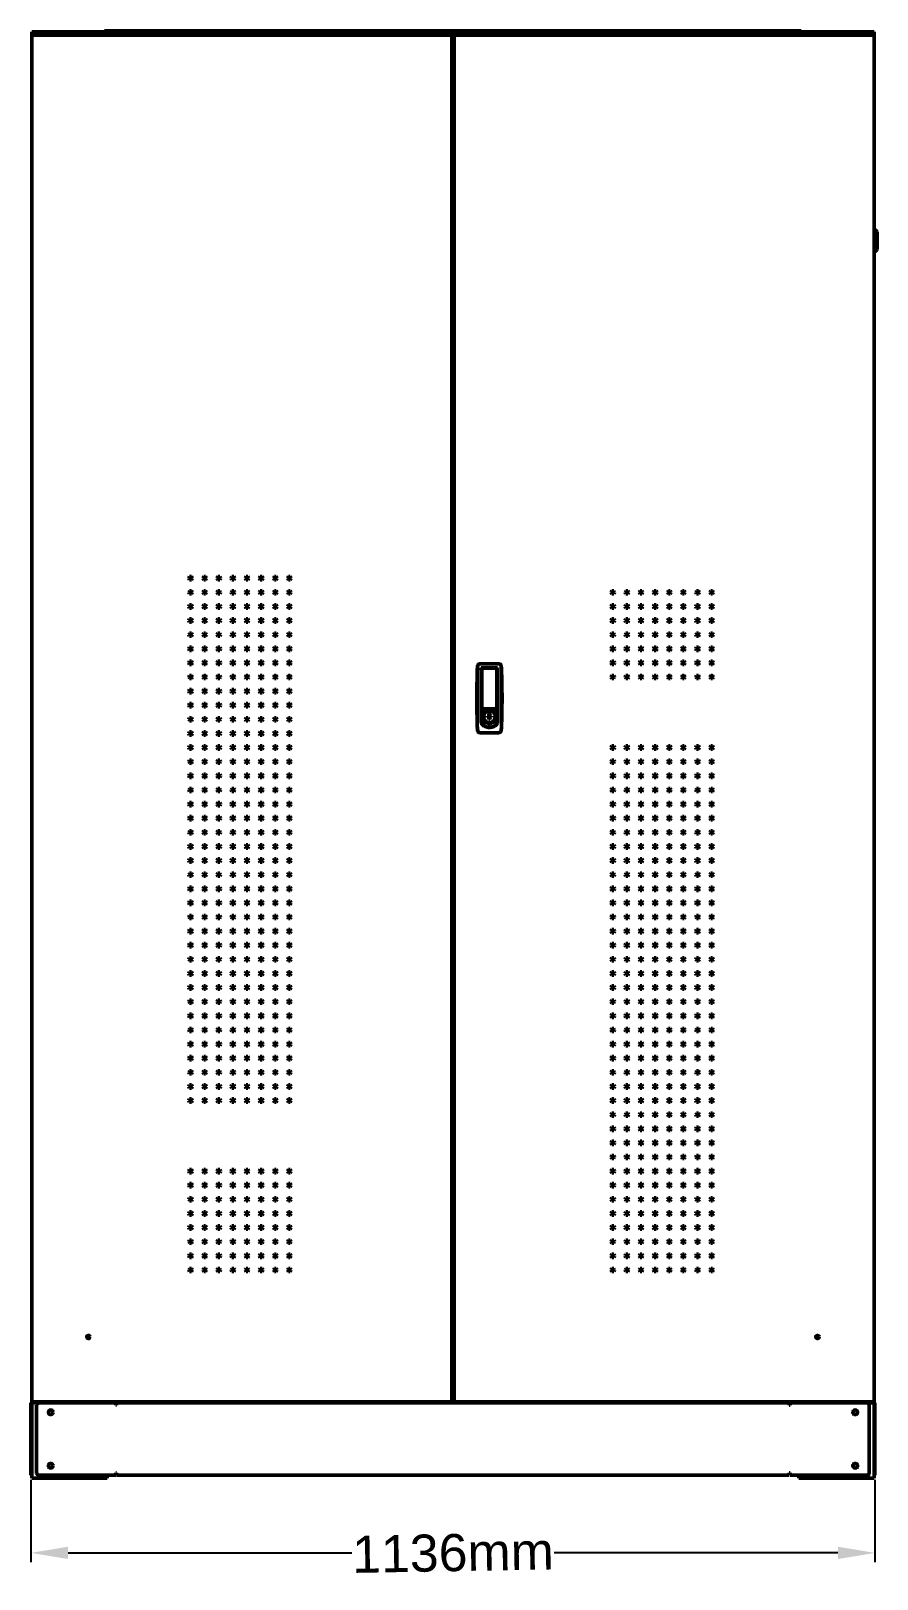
# Model space of a CAD drawing. Header units: millimetres. Extents: x 0 to 114, y -14 to 195.
import ezdxf

# ---------------------------------------------------------------- set-up
doc = ezdxf.new("R2010")
doc.units = ezdxf.units.MM
doc.layers.add('Visible (ANSI)', color=7, linetype='Continuous', lineweight=50)
doc.styles.get("Standard").update_dxf_attribs({"font": 'arial.ttf'})
doc.dimstyles.new('ISO-25', dxfattribs={"dimtxt": 2.5, "dimasz": 2.5, "dimexe": 1.25, "dimexo": 0.625, "dimtad": 1, "dimtxsty": 'Standard', "dimcen": 2.5, "dimadec": 0, "dimazin": 0, "dimtfac": 1, "dimtmove": 0, "dimatfit": 3, "dimfxl": 1, "dimarcsym": 0})

msp = doc.modelspace()

# ---------------------------------------------------------------- blocks, each defined once
blk = doc.blocks.new('*D67')
at = {"color": 0, "lineweight": -2, "transparency": 16777216}
for p, q in [((-0.12, -0.23), (-0.12, -11.32)), ((113.56, -0.23), (113.56, -11.32)), ((4.88, -10.07), (43.11, -10.07)), ((108.56, -10.07), (70.33, -10.07))]:
    blk.add_line(p, q, dxfattribs=at)
at = {"color": 0, "transparency": 16777216}
for points in [[(4.88, -9.24), (4.88, -10.9), (-0.12, -10.07)], [(108.56, -9.24), (108.56, -10.9), (113.56, -10.07)]]:
    blk.add_solid(points, dxfattribs=at)
at = {"layer": 'Defpoints', "color": 0, "transparency": 16777216}
for p in [(-0.12, 0.4), (113.56, 0.4), (113.56, -10.07)]:
    blk.add_point(p, dxfattribs=at)
at = {"color": 0, "transparency": 16777216, "insert": (56.72, -10.07), "char_height": 5, "attachment_point": 5, "rotation": 1}
blk.add_mtext('1136mm', dxfattribs=at)

# ---------------------------------------------------------------- dimensions: what is measured, and where the dimension line sits
dim = msp.add_linear_dim(base=(113.556, -10.071), p1=(-0.122, 0.396), p2=(113.556, 0.396), text='1136mm', dimstyle='ISO-25', override={"dimtxt": 5, "dimasz": 5})
dim.commit()
dim.dimension.update_dxf_attribs({"geometry": '*D67', "text_midpoint": (56.717, -10.071), "text_rotation": 1})

# ---------------------------------------------------------------- linework, layer by layer
at = {"layer": 'Visible (ANSI)'}
for p, q in [((0, 194.878), (0.634, 194.878)), ((0, 194.878), (0, 194.726)), ((0.634, 194.726), (0, 194.726)), ((0, 194.726), (0, 194.422)), ((0.634, 194.726), (0, 194.726)), ((0, 194.599), (0.305, 194.599)), ((0, 194.599), (0, 194.447)), ((0.305, 194.447), (0, 194.447)), ((0, 10.298), (0, 194.422)), ((0.304, 194.422), (0, 194.422)), ((0.304, 194.422), (8.866, 194.422)), ((8.866, 194.599), (0.305, 194.599)), ((0.305, 194.447), (8.866, 194.447)), ((0.305, 194.422), (0.305, 194.447)), ((0.634, 194.878), (112.795, 194.878)), ((0.634, 194.726), (112.795, 194.726)), ((0.634, 194.726), (4.439, 194.726)), ((5.073, 194.599), (5.073, 194.726)), ((8.866, 194.599), (9.023, 194.599)), ((9.023, 194.447), (8.866, 194.447)), ((9.023, 194.422), (8.866, 194.422)), ((10.942, 194.599), (9.023, 194.599)), ((9.023, 194.447), (10.942, 194.447)), ((10.941, 194.422), (9.023, 194.422)), ((9.791, 195), (9.791, 194.878)), ((9.791, 195), (10.425, 195)), ((10.425, 195), (103.004, 195)), ((11.019, 194.422), (10.941, 194.422)), ((11.02, 194.599), (10.942, 194.599)), ((10.942, 194.447), (11.02, 194.447)), ((11.019, 194.422), (45.536, 194.422)), ((45.536, 194.599), (11.02, 194.599)), ((11.02, 194.447), (45.536, 194.447)), ((45.614, 194.599), (45.536, 194.599)), ((45.536, 194.447), (45.614, 194.447)), ((45.536, 194.422), (45.615, 194.422)), ((47.532, 194.599), (45.614, 194.599)), ((45.614, 194.447), (47.532, 194.447)), ((45.615, 194.422), (47.533, 194.422)), ((47.532, 194.599), (47.689, 194.599)), ((47.689, 194.447), (47.532, 194.447)), ((47.69, 194.422), (47.533, 194.422)), ((56.251, 194.599), (47.689, 194.599)), ((47.689, 194.447), (56.251, 194.447)), ((47.69, 194.422), (56.251, 194.422)), ((56.251, 194.599), (56.555, 194.599)), ((56.555, 194.447), (56.251, 194.447)), ((56.251, 194.422), (56.251, 194.447)), ((56.556, 194.422), (56.251, 194.422)), ((56.555, 194.447), (56.555, 194.599)), ((56.556, 194.422), (56.708, 194.422)), ((56.556, 194.422), (56.556, 10.298)), ((56.708, 194.422), (56.873, 194.422)), ((56.873, 10.298), (56.873, 194.422)), ((57.178, 194.422), (56.873, 194.422)), ((56.874, 194.599), (57.178, 194.599)), ((56.874, 194.599), (56.874, 194.447)), ((57.178, 194.447), (56.874, 194.447)), ((65.74, 194.599), (57.178, 194.599)), ((57.178, 194.447), (65.74, 194.447)), ((57.178, 194.422), (57.178, 194.447)), ((57.178, 194.422), (65.739, 194.422)), ((65.896, 194.422), (65.739, 194.422)), ((65.74, 194.599), (65.896, 194.599)), ((65.896, 194.447), (65.74, 194.447)), ((67.815, 194.599), (65.896, 194.599)), ((65.896, 194.447), (67.815, 194.447)), ((67.814, 194.422), (65.896, 194.422)), ((67.893, 194.422), (67.814, 194.422)), ((67.893, 194.599), (67.815, 194.599)), ((67.815, 194.447), (67.893, 194.447)), ((102.409, 194.599), (67.893, 194.599)), ((67.893, 194.447), (102.409, 194.447)), ((67.893, 194.422), (102.409, 194.422)), ((102.487, 194.599), (102.409, 194.599)), ((102.409, 194.447), (102.487, 194.447)), ((102.409, 194.422), (102.488, 194.422)), ((104.405, 194.599), (102.487, 194.599)), ((102.487, 194.447), (104.405, 194.447)), ((102.488, 194.422), (104.406, 194.422)), ((103.004, 195), (103.638, 195)), ((103.638, 194.878), (103.638, 195)), ((104.405, 194.599), (104.562, 194.599)), ((104.562, 194.447), (104.405, 194.447)), ((104.563, 194.422), (104.406, 194.422)), ((113.124, 194.599), (104.562, 194.599)), ((104.562, 194.447), (113.124, 194.447)), ((104.563, 194.422), (113.124, 194.422)), ((108.356, 194.599), (108.356, 194.726)), ((108.99, 194.726), (112.795, 194.726)), ((112.795, 194.878), (113.429, 194.878)), ((113.429, 194.726), (112.795, 194.726)), ((113.429, 194.726), (112.795, 194.726)), ((113.124, 194.599), (113.428, 194.599)), ((113.428, 194.447), (113.124, 194.447)), ((113.124, 194.422), (113.124, 194.447)), ((113.429, 194.422), (113.124, 194.422)), ((113.428, 194.447), (113.428, 194.599)), ((113.429, 194.726), (113.429, 194.878)), ((113.429, 194.726), (113.429, 194.422)), ((113.429, 194.422), (113.429, 10.298)), ((113.435, 167.84), (113.429, 167.84)), ((113.435, 167.22), (113.429, 167.22)), ((113.435, 168.239), (113.435, 165.243)), ((113.585, 168.239), (113.435, 168.239)), ((113.585, 168.239), (113.585, 165.243)), ((113.835, 167.94), (113.585, 168.239)), ((113.835, 167.94), (113.835, 165.543)), ((113.435, 166.262), (113.429, 166.262)), ((113.435, 165.643), (113.429, 165.643)), ((113.585, 165.243), (113.435, 165.243)), ((113.835, 165.543), (113.585, 165.243)), ((21.12, 121.266), (21.245, 121.482)), ((21.245, 121.05), (21.12, 121.266)), ((21.245, 121.482), (21.495, 121.482)), ((21.495, 121.05), (21.245, 121.05)), ((21.495, 121.482), (21.619, 121.266)), ((21.619, 121.266), (21.495, 121.05)), ((23.023, 121.266), (23.147, 121.482)), ((23.147, 121.05), (23.023, 121.266)), ((23.147, 121.482), (23.397, 121.482)), ((23.397, 121.05), (23.147, 121.05)), ((23.397, 121.482), (23.522, 121.266)), ((23.522, 121.266), (23.397, 121.05)), ((24.925, 121.266), (25.05, 121.482)), ((25.05, 121.05), (24.925, 121.266)), ((25.05, 121.482), (25.299, 121.482)), ((25.299, 121.05), (25.05, 121.05)), ((25.299, 121.482), (25.424, 121.266)), ((25.424, 121.266), (25.299, 121.05)), ((26.827, 121.266), (26.952, 121.482)), ((26.952, 121.05), (26.827, 121.266)), ((26.952, 121.482), (27.202, 121.482)), ((27.202, 121.05), (26.952, 121.05)), ((27.202, 121.482), (27.326, 121.266)), ((27.326, 121.266), (27.202, 121.05)), ((28.729, 121.266), (28.854, 121.482)), ((28.854, 121.05), (28.729, 121.266)), ((28.854, 121.482), (29.104, 121.482)), ((29.104, 121.05), (28.854, 121.05)), ((29.104, 121.482), (29.229, 121.266)), ((29.229, 121.266), (29.104, 121.05)), ((30.632, 121.266), (30.757, 121.482)), ((30.757, 121.05), (30.632, 121.266)), ((30.757, 121.482), (31.006, 121.482)), ((31.006, 121.05), (30.757, 121.05)), ((31.006, 121.482), (31.131, 121.266)), ((31.131, 121.266), (31.006, 121.05)), ((32.534, 121.266), (32.659, 121.482)), ((32.659, 121.05), (32.534, 121.266)), ((32.659, 121.482), (32.909, 121.482)), ((32.909, 121.05), (32.659, 121.05)), ((32.909, 121.482), (33.033, 121.266)), ((33.033, 121.266), (32.909, 121.05)), ((34.436, 121.266), (34.561, 121.482)), ((34.561, 121.05), (34.436, 121.266)), ((34.561, 121.482), (34.811, 121.482)), ((34.811, 121.05), (34.561, 121.05)), ((34.811, 121.482), (34.936, 121.266)), ((34.936, 121.266), (34.811, 121.05)), ((21.12, 119.364), (21.245, 119.58)), ((21.245, 119.148), (21.12, 119.364)), ((21.245, 119.58), (21.495, 119.58)), ((21.495, 119.148), (21.245, 119.148)), ((21.495, 119.58), (21.619, 119.364)), ((21.619, 119.364), (21.495, 119.148)), ((23.023, 119.364), (23.147, 119.58)), ((23.147, 119.148), (23.023, 119.364)), ((23.147, 119.58), (23.397, 119.58)), ((23.397, 119.148), (23.147, 119.148)), ((23.397, 119.58), (23.522, 119.364)), ((23.522, 119.364), (23.397, 119.148)), ((24.925, 119.364), (25.05, 119.58)), ((25.05, 119.148), (24.925, 119.364)), ((25.05, 119.58), (25.299, 119.58)), ((25.299, 119.148), (25.05, 119.148)), ((25.299, 119.58), (25.424, 119.364)), ((25.424, 119.364), (25.299, 119.148)), ((26.827, 119.364), (26.952, 119.58)), ((26.952, 119.148), (26.827, 119.364)), ((26.952, 119.58), (27.202, 119.58)), ((27.202, 119.148), (26.952, 119.148)), ((27.202, 119.58), (27.326, 119.364)), ((27.326, 119.364), (27.202, 119.148)), ((28.729, 119.364), (28.854, 119.58)), ((28.854, 119.148), (28.729, 119.364)), ((28.854, 119.58), (29.104, 119.58)), ((29.104, 119.148), (28.854, 119.148)), ((29.104, 119.58), (29.229, 119.364)), ((29.229, 119.364), (29.104, 119.148)), ((30.632, 119.364), (30.757, 119.58)), ((30.757, 119.148), (30.632, 119.364)), ((30.757, 119.58), (31.006, 119.58)), ((31.006, 119.148), (30.757, 119.148)), ((31.006, 119.58), (31.131, 119.364)), ((31.131, 119.364), (31.006, 119.148)), ((32.534, 119.364), (32.659, 119.58)), ((32.659, 119.148), (32.534, 119.364)), ((32.659, 119.58), (32.909, 119.58)), ((32.909, 119.148), (32.659, 119.148)), ((32.909, 119.58), (33.033, 119.364)), ((33.033, 119.364), (32.909, 119.148)), ((34.436, 119.364), (34.561, 119.58)), ((34.561, 119.148), (34.436, 119.364)), ((34.561, 119.58), (34.811, 119.58)), ((34.811, 119.148), (34.561, 119.148)), ((34.811, 119.58), (34.936, 119.364)), ((34.936, 119.364), (34.811, 119.148)), ((77.993, 119.364), (78.118, 119.58)), ((78.118, 119.148), (77.993, 119.364)), ((78.118, 119.58), (78.368, 119.58)), ((78.368, 119.148), (78.118, 119.148)), ((78.368, 119.58), (78.493, 119.364)), ((78.493, 119.364), (78.368, 119.148)), ((79.896, 119.364), (80.02, 119.58)), ((80.02, 119.148), (79.896, 119.364)), ((80.02, 119.58), (80.27, 119.58)), ((80.27, 119.148), (80.02, 119.148)), ((80.27, 119.58), (80.395, 119.364)), ((80.395, 119.364), (80.27, 119.148)), ((81.798, 119.364), (81.923, 119.58)), ((81.923, 119.148), (81.798, 119.364)), ((81.923, 119.58), (82.172, 119.58)), ((82.172, 119.148), (81.923, 119.148)), ((82.172, 119.58), (82.297, 119.364)), ((82.297, 119.364), (82.172, 119.148)), ((83.7, 119.364), (83.825, 119.58)), ((83.825, 119.148), (83.7, 119.364)), ((83.825, 119.58), (84.075, 119.58)), ((84.075, 119.148), (83.825, 119.148)), ((84.075, 119.58), (84.2, 119.364)), ((84.2, 119.364), (84.075, 119.148)), ((85.603, 119.364), (85.727, 119.58)), ((85.727, 119.148), (85.603, 119.364)), ((85.727, 119.58), (85.977, 119.58)), ((85.977, 119.148), (85.727, 119.148)), ((85.977, 119.58), (86.102, 119.364)), ((86.102, 119.364), (85.977, 119.148)), ((87.505, 119.364), (87.63, 119.58)), ((87.63, 119.148), (87.505, 119.364)), ((87.63, 119.58), (87.879, 119.58)), ((87.879, 119.148), (87.63, 119.148)), ((87.879, 119.58), (88.004, 119.364)), ((88.004, 119.364), (87.879, 119.148)), ((89.407, 119.364), (89.532, 119.58)), ((89.532, 119.148), (89.407, 119.364)), ((89.532, 119.58), (89.782, 119.58)), ((89.782, 119.148), (89.532, 119.148)), ((89.782, 119.58), (89.907, 119.364)), ((89.907, 119.364), (89.782, 119.148)), ((91.31, 119.364), (91.434, 119.58)), ((91.434, 119.148), (91.31, 119.364)), ((91.434, 119.58), (91.684, 119.58)), ((91.684, 119.148), (91.434, 119.148)), ((91.684, 119.58), (91.809, 119.364)), ((91.809, 119.364), (91.684, 119.148)), ((21.12, 117.462), (21.245, 117.678)), ((21.245, 117.245), (21.12, 117.462)), ((21.245, 117.678), (21.495, 117.678)), ((21.495, 117.245), (21.245, 117.245)), ((21.495, 117.678), (21.619, 117.462)), ((21.619, 117.462), (21.495, 117.245)), ((23.023, 117.462), (23.147, 117.678)), ((23.147, 117.245), (23.023, 117.462)), ((23.147, 117.678), (23.397, 117.678)), ((23.397, 117.245), (23.147, 117.245)), ((23.397, 117.678), (23.522, 117.462)), ((23.522, 117.462), (23.397, 117.245)), ((24.925, 117.462), (25.05, 117.678)), ((25.05, 117.245), (24.925, 117.462)), ((25.05, 117.678), (25.299, 117.678)), ((25.299, 117.245), (25.05, 117.245)), ((25.299, 117.678), (25.424, 117.462)), ((25.424, 117.462), (25.299, 117.245)), ((26.827, 117.462), (26.952, 117.678)), ((26.952, 117.245), (26.827, 117.462)), ((26.952, 117.678), (27.202, 117.678)), ((27.202, 117.245), (26.952, 117.245)), ((27.202, 117.678), (27.326, 117.462)), ((27.326, 117.462), (27.202, 117.245)), ((28.729, 117.462), (28.854, 117.678)), ((28.854, 117.245), (28.729, 117.462)), ((28.854, 117.678), (29.104, 117.678)), ((29.104, 117.245), (28.854, 117.245)), ((29.104, 117.678), (29.229, 117.462)), ((29.229, 117.462), (29.104, 117.245)), ((30.632, 117.462), (30.757, 117.678)), ((30.757, 117.245), (30.632, 117.462)), ((30.757, 117.678), (31.006, 117.678)), ((31.006, 117.245), (30.757, 117.245)), ((31.006, 117.678), (31.131, 117.462)), ((31.131, 117.462), (31.006, 117.245)), ((32.534, 117.462), (32.659, 117.678)), ((32.659, 117.245), (32.534, 117.462)), ((32.659, 117.678), (32.909, 117.678)), ((32.909, 117.245), (32.659, 117.245)), ((32.909, 117.678), (33.033, 117.462)), ((33.033, 117.462), (32.909, 117.245)), ((34.436, 117.462), (34.561, 117.678)), ((34.561, 117.245), (34.436, 117.462)), ((34.561, 117.678), (34.811, 117.678)), ((34.811, 117.245), (34.561, 117.245)), ((34.811, 117.678), (34.936, 117.462)), ((34.936, 117.462), (34.811, 117.245)), ((77.993, 117.462), (78.118, 117.678)), ((78.118, 117.245), (77.993, 117.462)), ((78.118, 117.678), (78.368, 117.678)), ((78.368, 117.245), (78.118, 117.245)), ((78.368, 117.678), (78.493, 117.462)), ((78.493, 117.462), (78.368, 117.245)), ((79.896, 117.462), (80.02, 117.678)), ((80.02, 117.245), (79.896, 117.462)), ((80.02, 117.678), (80.27, 117.678)), ((80.27, 117.245), (80.02, 117.245)), ((80.27, 117.678), (80.395, 117.462)), ((80.395, 117.462), (80.27, 117.245)), ((81.798, 117.462), (81.923, 117.678)), ((81.923, 117.245), (81.798, 117.462)), ((81.923, 117.678), (82.172, 117.678)), ((82.172, 117.245), (81.923, 117.245)), ((82.172, 117.678), (82.297, 117.462)), ((82.297, 117.462), (82.172, 117.245)), ((83.7, 117.462), (83.825, 117.678)), ((83.825, 117.245), (83.7, 117.462)), ((83.825, 117.678), (84.075, 117.678)), ((84.075, 117.245), (83.825, 117.245)), ((84.075, 117.678), (84.2, 117.462)), ((84.2, 117.462), (84.075, 117.245)), ((85.603, 117.462), (85.727, 117.678)), ((85.727, 117.245), (85.603, 117.462)), ((85.727, 117.678), (85.977, 117.678)), ((85.977, 117.245), (85.727, 117.245)), ((85.977, 117.678), (86.102, 117.462)), ((86.102, 117.462), (85.977, 117.245)), ((87.505, 117.462), (87.63, 117.678)), ((87.63, 117.245), (87.505, 117.462)), ((87.63, 117.678), (87.879, 117.678)), ((87.879, 117.245), (87.63, 117.245)), ((87.879, 117.678), (88.004, 117.462)), ((88.004, 117.462), (87.879, 117.245)), ((89.407, 117.462), (89.532, 117.678)), ((89.532, 117.245), (89.407, 117.462)), ((89.532, 117.678), (89.782, 117.678)), ((89.782, 117.245), (89.532, 117.245)), ((89.782, 117.678), (89.907, 117.462)), ((89.907, 117.462), (89.782, 117.245)), ((91.31, 117.462), (91.434, 117.678)), ((91.434, 117.245), (91.31, 117.462)), ((91.434, 117.678), (91.684, 117.678)), ((91.684, 117.245), (91.434, 117.245)), ((91.684, 117.678), (91.809, 117.462)), ((91.809, 117.462), (91.684, 117.245)), ((21.12, 115.559), (21.245, 115.776)), ((21.245, 115.343), (21.12, 115.559)), ((21.245, 115.776), (21.495, 115.776)), ((21.495, 115.343), (21.245, 115.343)), ((21.495, 115.776), (21.619, 115.559)), ((21.619, 115.559), (21.495, 115.343)), ((23.023, 115.559), (23.147, 115.776)), ((23.147, 115.343), (23.023, 115.559)), ((23.147, 115.776), (23.397, 115.776)), ((23.397, 115.343), (23.147, 115.343)), ((23.397, 115.776), (23.522, 115.559)), ((23.522, 115.559), (23.397, 115.343)), ((24.925, 115.559), (25.05, 115.776)), ((25.05, 115.343), (24.925, 115.559)), ((25.05, 115.776), (25.299, 115.776)), ((25.299, 115.343), (25.05, 115.343)), ((25.299, 115.776), (25.424, 115.559)), ((25.424, 115.559), (25.299, 115.343)), ((26.827, 115.559), (26.952, 115.776)), ((26.952, 115.343), (26.827, 115.559)), ((26.952, 115.776), (27.202, 115.776)), ((27.202, 115.343), (26.952, 115.343)), ((27.202, 115.776), (27.326, 115.559)), ((27.326, 115.559), (27.202, 115.343)), ((28.729, 115.559), (28.854, 115.776)), ((28.854, 115.343), (28.729, 115.559)), ((28.854, 115.776), (29.104, 115.776)), ((29.104, 115.343), (28.854, 115.343)), ((29.104, 115.776), (29.229, 115.559)), ((29.229, 115.559), (29.104, 115.343)), ((30.632, 115.559), (30.757, 115.776)), ((30.757, 115.343), (30.632, 115.559)), ((30.757, 115.776), (31.006, 115.776)), ((31.006, 115.343), (30.757, 115.343)), ((31.006, 115.776), (31.131, 115.559)), ((31.131, 115.559), (31.006, 115.343)), ((32.534, 115.559), (32.659, 115.776)), ((32.659, 115.343), (32.534, 115.559)), ((32.659, 115.776), (32.909, 115.776)), ((32.909, 115.343), (32.659, 115.343)), ((32.909, 115.776), (33.033, 115.559)), ((33.033, 115.559), (32.909, 115.343)), ((34.436, 115.559), (34.561, 115.776)), ((34.561, 115.343), (34.436, 115.559)), ((34.561, 115.776), (34.811, 115.776)), ((34.811, 115.343), (34.561, 115.343)), ((34.811, 115.776), (34.936, 115.559)), ((34.936, 115.559), (34.811, 115.343)), ((77.993, 115.559), (78.118, 115.776)), ((78.118, 115.343), (77.993, 115.559)), ((78.118, 115.776), (78.368, 115.776)), ((78.368, 115.343), (78.118, 115.343)), ((78.368, 115.776), (78.493, 115.559)), ((78.493, 115.559), (78.368, 115.343)), ((79.896, 115.559), (80.02, 115.776)), ((80.02, 115.343), (79.896, 115.559)), ((80.02, 115.776), (80.27, 115.776)), ((80.27, 115.343), (80.02, 115.343)), ((80.27, 115.776), (80.395, 115.559)), ((80.395, 115.559), (80.27, 115.343)), ((81.798, 115.559), (81.923, 115.776)), ((81.923, 115.343), (81.798, 115.559)), ((81.923, 115.776), (82.172, 115.776)), ((82.172, 115.343), (81.923, 115.343)), ((82.172, 115.776), (82.297, 115.559)), ((82.297, 115.559), (82.172, 115.343)), ((83.7, 115.559), (83.825, 115.776)), ((83.825, 115.343), (83.7, 115.559)), ((83.825, 115.776), (84.075, 115.776)), ((84.075, 115.343), (83.825, 115.343)), ((84.075, 115.776), (84.2, 115.559)), ((84.2, 115.559), (84.075, 115.343)), ((85.603, 115.559), (85.727, 115.776)), ((85.727, 115.343), (85.603, 115.559)), ((85.727, 115.776), (85.977, 115.776)), ((85.977, 115.343), (85.727, 115.343)), ((85.977, 115.776), (86.102, 115.559)), ((86.102, 115.559), (85.977, 115.343)), ((87.505, 115.559), (87.63, 115.776)), ((87.63, 115.343), (87.505, 115.559)), ((87.63, 115.776), (87.879, 115.776)), ((87.879, 115.343), (87.63, 115.343)), ((87.879, 115.776), (88.004, 115.559)), ((88.004, 115.559), (87.879, 115.343)), ((89.407, 115.559), (89.532, 115.776)), ((89.532, 115.343), (89.407, 115.559)), ((89.532, 115.776), (89.782, 115.776)), ((89.782, 115.343), (89.532, 115.343)), ((89.782, 115.776), (89.907, 115.559)), ((89.907, 115.559), (89.782, 115.343)), ((91.31, 115.559), (91.434, 115.776)), ((91.434, 115.343), (91.31, 115.559)), ((91.434, 115.776), (91.684, 115.776)), ((91.684, 115.343), (91.434, 115.343)), ((91.684, 115.776), (91.809, 115.559)), ((91.809, 115.559), (91.684, 115.343)), ((21.12, 113.657), (21.245, 113.873)), ((21.245, 113.441), (21.12, 113.657)), ((21.245, 113.873), (21.495, 113.873)), ((21.495, 113.441), (21.245, 113.441)), ((21.495, 113.873), (21.619, 113.657)), ((21.619, 113.657), (21.495, 113.441)), ((23.023, 113.657), (23.147, 113.873)), ((23.147, 113.441), (23.023, 113.657)), ((23.147, 113.873), (23.397, 113.873)), ((23.397, 113.441), (23.147, 113.441)), ((23.397, 113.873), (23.522, 113.657)), ((23.522, 113.657), (23.397, 113.441)), ((24.925, 113.657), (25.05, 113.873)), ((25.05, 113.441), (24.925, 113.657)), ((25.05, 113.873), (25.299, 113.873)), ((25.299, 113.441), (25.05, 113.441)), ((25.299, 113.873), (25.424, 113.657)), ((25.424, 113.657), (25.299, 113.441)), ((26.827, 113.657), (26.952, 113.873)), ((26.952, 113.441), (26.827, 113.657)), ((26.952, 113.873), (27.202, 113.873)), ((27.202, 113.441), (26.952, 113.441)), ((27.202, 113.873), (27.326, 113.657)), ((27.326, 113.657), (27.202, 113.441)), ((28.729, 113.657), (28.854, 113.873)), ((28.854, 113.441), (28.729, 113.657)), ((28.854, 113.873), (29.104, 113.873)), ((29.104, 113.441), (28.854, 113.441)), ((29.104, 113.873), (29.229, 113.657)), ((29.229, 113.657), (29.104, 113.441)), ((30.632, 113.657), (30.757, 113.873)), ((30.757, 113.441), (30.632, 113.657)), ((30.757, 113.873), (31.006, 113.873)), ((31.006, 113.441), (30.757, 113.441)), ((31.006, 113.873), (31.131, 113.657)), ((31.131, 113.657), (31.006, 113.441)), ((32.534, 113.657), (32.659, 113.873)), ((32.659, 113.441), (32.534, 113.657)), ((32.659, 113.873), (32.909, 113.873)), ((32.909, 113.441), (32.659, 113.441)), ((32.909, 113.873), (33.033, 113.657)), ((33.033, 113.657), (32.909, 113.441)), ((34.436, 113.657), (34.561, 113.873)), ((34.561, 113.441), (34.436, 113.657)), ((34.561, 113.873), (34.811, 113.873)), ((34.811, 113.441), (34.561, 113.441)), ((34.811, 113.873), (34.936, 113.657)), ((34.936, 113.657), (34.811, 113.441)), ((77.993, 113.657), (78.118, 113.873)), ((78.118, 113.441), (77.993, 113.657)), ((78.118, 113.873), (78.368, 113.873)), ((78.368, 113.441), (78.118, 113.441)), ((78.368, 113.873), (78.493, 113.657)), ((78.493, 113.657), (78.368, 113.441)), ((79.896, 113.657), (80.02, 113.873)), ((80.02, 113.441), (79.896, 113.657)), ((80.02, 113.873), (80.27, 113.873)), ((80.27, 113.441), (80.02, 113.441)), ((80.27, 113.873), (80.395, 113.657)), ((80.395, 113.657), (80.27, 113.441)), ((81.798, 113.657), (81.923, 113.873)), ((81.923, 113.441), (81.798, 113.657)), ((81.923, 113.873), (82.172, 113.873)), ((82.172, 113.441), (81.923, 113.441)), ((82.172, 113.873), (82.297, 113.657)), ((82.297, 113.657), (82.172, 113.441)), ((83.7, 113.657), (83.825, 113.873)), ((83.825, 113.441), (83.7, 113.657)), ((83.825, 113.873), (84.075, 113.873)), ((84.075, 113.441), (83.825, 113.441)), ((84.075, 113.873), (84.2, 113.657)), ((84.2, 113.657), (84.075, 113.441)), ((85.603, 113.657), (85.727, 113.873)), ((85.727, 113.441), (85.603, 113.657)), ((85.727, 113.873), (85.977, 113.873)), ((85.977, 113.441), (85.727, 113.441)), ((85.977, 113.873), (86.102, 113.657)), ((86.102, 113.657), (85.977, 113.441)), ((87.505, 113.657), (87.63, 113.873)), ((87.63, 113.441), (87.505, 113.657)), ((87.63, 113.873), (87.879, 113.873)), ((87.879, 113.441), (87.63, 113.441)), ((87.879, 113.873), (88.004, 113.657)), ((88.004, 113.657), (87.879, 113.441)), ((89.407, 113.657), (89.532, 113.873)), ((89.532, 113.441), (89.407, 113.657)), ((89.532, 113.873), (89.782, 113.873)), ((89.782, 113.441), (89.532, 113.441)), ((89.782, 113.873), (89.907, 113.657)), ((89.907, 113.657), (89.782, 113.441)), ((91.31, 113.657), (91.434, 113.873)), ((91.434, 113.441), (91.31, 113.657)), ((91.434, 113.873), (91.684, 113.873)), ((91.684, 113.441), (91.434, 113.441)), ((91.684, 113.873), (91.809, 113.657)), ((91.809, 113.657), (91.684, 113.441)), ((21.12, 111.755), (21.245, 111.971)), ((21.245, 111.538), (21.12, 111.755)), ((21.245, 111.971), (21.495, 111.971)), ((21.495, 111.538), (21.245, 111.538)), ((21.495, 111.971), (21.619, 111.755)), ((21.619, 111.755), (21.495, 111.538)), ((23.023, 111.755), (23.147, 111.971)), ((23.147, 111.538), (23.023, 111.755)), ((23.147, 111.971), (23.397, 111.971)), ((23.397, 111.538), (23.147, 111.538)), ((23.397, 111.971), (23.522, 111.755)), ((23.522, 111.755), (23.397, 111.538)), ((24.925, 111.755), (25.05, 111.971)), ((25.05, 111.538), (24.925, 111.755)), ((25.05, 111.971), (25.299, 111.971)), ((25.299, 111.538), (25.05, 111.538)), ((25.299, 111.971), (25.424, 111.755)), ((25.424, 111.755), (25.299, 111.538)), ((26.827, 111.755), (26.952, 111.971)), ((26.952, 111.538), (26.827, 111.755)), ((26.952, 111.971), (27.202, 111.971)), ((27.202, 111.538), (26.952, 111.538)), ((27.202, 111.971), (27.326, 111.755)), ((27.326, 111.755), (27.202, 111.538)), ((28.729, 111.755), (28.854, 111.971)), ((28.854, 111.538), (28.729, 111.755)), ((28.854, 111.971), (29.104, 111.971)), ((29.104, 111.538), (28.854, 111.538)), ((29.104, 111.971), (29.229, 111.755)), ((29.229, 111.755), (29.104, 111.538)), ((30.632, 111.755), (30.757, 111.971)), ((30.757, 111.538), (30.632, 111.755)), ((30.757, 111.971), (31.006, 111.971)), ((31.006, 111.538), (30.757, 111.538)), ((31.006, 111.971), (31.131, 111.755)), ((31.131, 111.755), (31.006, 111.538)), ((32.534, 111.755), (32.659, 111.971)), ((32.659, 111.538), (32.534, 111.755)), ((32.659, 111.971), (32.909, 111.971)), ((32.909, 111.538), (32.659, 111.538)), ((32.909, 111.971), (33.033, 111.755)), ((33.033, 111.755), (32.909, 111.538)), ((34.436, 111.755), (34.561, 111.971)), ((34.561, 111.538), (34.436, 111.755)), ((34.561, 111.971), (34.811, 111.971)), ((34.811, 111.538), (34.561, 111.538)), ((34.811, 111.971), (34.936, 111.755)), ((34.936, 111.755), (34.811, 111.538)), ((77.993, 111.755), (78.118, 111.971)), ((78.118, 111.538), (77.993, 111.755)), ((78.118, 111.971), (78.368, 111.971)), ((78.368, 111.538), (78.118, 111.538)), ((78.368, 111.971), (78.493, 111.755)), ((78.493, 111.755), (78.368, 111.538)), ((79.896, 111.755), (80.02, 111.971)), ((80.02, 111.538), (79.896, 111.755)), ((80.02, 111.971), (80.27, 111.971)), ((80.27, 111.538), (80.02, 111.538)), ((80.27, 111.971), (80.395, 111.755)), ((80.395, 111.755), (80.27, 111.538)), ((81.798, 111.755), (81.923, 111.971)), ((81.923, 111.538), (81.798, 111.755)), ((81.923, 111.971), (82.172, 111.971)), ((82.172, 111.538), (81.923, 111.538)), ((82.172, 111.971), (82.297, 111.755)), ((82.297, 111.755), (82.172, 111.538)), ((83.7, 111.755), (83.825, 111.971)), ((83.825, 111.538), (83.7, 111.755)), ((83.825, 111.971), (84.075, 111.971)), ((84.075, 111.538), (83.825, 111.538)), ((84.075, 111.971), (84.2, 111.755)), ((84.2, 111.755), (84.075, 111.538)), ((85.603, 111.755), (85.727, 111.971)), ((85.727, 111.538), (85.603, 111.755)), ((85.727, 111.971), (85.977, 111.971)), ((85.977, 111.538), (85.727, 111.538)), ((85.977, 111.971), (86.102, 111.755)), ((86.102, 111.755), (85.977, 111.538)), ((87.505, 111.755), (87.63, 111.971)), ((87.63, 111.538), (87.505, 111.755)), ((87.63, 111.971), (87.879, 111.971)), ((87.879, 111.538), (87.63, 111.538)), ((87.879, 111.971), (88.004, 111.755)), ((88.004, 111.755), (87.879, 111.538)), ((89.407, 111.755), (89.532, 111.971)), ((89.532, 111.538), (89.407, 111.755)), ((89.532, 111.971), (89.782, 111.971)), ((89.782, 111.538), (89.532, 111.538)), ((89.782, 111.971), (89.907, 111.755)), ((89.907, 111.755), (89.782, 111.538)), ((91.31, 111.755), (91.434, 111.971)), ((91.434, 111.538), (91.31, 111.755)), ((91.434, 111.971), (91.684, 111.971)), ((91.684, 111.538), (91.434, 111.538)), ((91.684, 111.971), (91.809, 111.755)), ((91.809, 111.755), (91.684, 111.538)), ((21.12, 109.852), (21.245, 110.069)), ((21.245, 109.636), (21.12, 109.852)), ((21.245, 110.069), (21.495, 110.069)), ((21.495, 109.636), (21.245, 109.636)), ((21.495, 110.069), (21.619, 109.852)), ((21.619, 109.852), (21.495, 109.636)), ((23.023, 109.852), (23.147, 110.069)), ((23.147, 109.636), (23.023, 109.852)), ((23.147, 110.069), (23.397, 110.069)), ((23.397, 109.636), (23.147, 109.636)), ((23.397, 110.069), (23.522, 109.852)), ((23.522, 109.852), (23.397, 109.636)), ((24.925, 109.852), (25.05, 110.069)), ((25.05, 109.636), (24.925, 109.852)), ((25.05, 110.069), (25.299, 110.069)), ((25.299, 109.636), (25.05, 109.636)), ((25.299, 110.069), (25.424, 109.852)), ((25.424, 109.852), (25.299, 109.636)), ((26.827, 109.852), (26.952, 110.069)), ((26.952, 109.636), (26.827, 109.852)), ((26.952, 110.069), (27.202, 110.069)), ((27.202, 109.636), (26.952, 109.636)), ((27.202, 110.069), (27.326, 109.852)), ((27.326, 109.852), (27.202, 109.636)), ((28.729, 109.852), (28.854, 110.069)), ((28.854, 109.636), (28.729, 109.852)), ((28.854, 110.069), (29.104, 110.069)), ((29.104, 109.636), (28.854, 109.636)), ((29.104, 110.069), (29.229, 109.852)), ((29.229, 109.852), (29.104, 109.636)), ((30.632, 109.852), (30.757, 110.069)), ((30.757, 109.636), (30.632, 109.852)), ((30.757, 110.069), (31.006, 110.069)), ((31.006, 109.636), (30.757, 109.636)), ((31.006, 110.069), (31.131, 109.852)), ((31.131, 109.852), (31.006, 109.636)), ((32.534, 109.852), (32.659, 110.069)), ((32.659, 109.636), (32.534, 109.852)), ((32.659, 110.069), (32.909, 110.069)), ((32.909, 109.636), (32.659, 109.636)), ((32.909, 110.069), (33.033, 109.852)), ((33.033, 109.852), (32.909, 109.636)), ((34.436, 109.852), (34.561, 110.069)), ((34.561, 109.636), (34.436, 109.852)), ((34.561, 110.069), (34.811, 110.069)), ((34.811, 109.636), (34.561, 109.636)), ((34.811, 110.069), (34.936, 109.852)), ((34.936, 109.852), (34.811, 109.636)), ((62.902, 109.736), (60.348, 109.736)), ((60.527, 101.71), (60.527, 109.186)), ((60.527, 109.186), (62.723, 109.186)), ((60.527, 108.887), (60.626, 108.887)), ((60.626, 109.087), (60.626, 108.569)), ((60.626, 105.092), (60.626, 108.569)), ((60.676, 109.136), (62.574, 109.136)), ((60.826, 109.142), (60.834, 109.186)), ((60.826, 109.142), (60.826, 109.136)), ((62.416, 109.186), (62.424, 109.142)), ((62.424, 109.136), (62.424, 109.142)), ((62.624, 108.569), (62.624, 109.087)), ((62.723, 108.887), (62.624, 108.887)), ((62.624, 108.569), (62.624, 105.092)), ((62.723, 101.71), (62.723, 109.186)), ((77.993, 109.852), (78.118, 110.069)), ((78.118, 109.636), (77.993, 109.852)), ((78.118, 110.069), (78.368, 110.069)), ((78.368, 109.636), (78.118, 109.636)), ((78.368, 110.069), (78.493, 109.852)), ((78.493, 109.852), (78.368, 109.636)), ((79.896, 109.852), (80.02, 110.069)), ((80.02, 109.636), (79.896, 109.852)), ((80.02, 110.069), (80.27, 110.069)), ((80.27, 109.636), (80.02, 109.636)), ((80.27, 110.069), (80.395, 109.852)), ((80.395, 109.852), (80.27, 109.636)), ((81.798, 109.852), (81.923, 110.069)), ((81.923, 109.636), (81.798, 109.852)), ((81.923, 110.069), (82.172, 110.069)), ((82.172, 109.636), (81.923, 109.636)), ((82.172, 110.069), (82.297, 109.852)), ((82.297, 109.852), (82.172, 109.636)), ((83.7, 109.852), (83.825, 110.069)), ((83.825, 109.636), (83.7, 109.852)), ((83.825, 110.069), (84.075, 110.069)), ((84.075, 109.636), (83.825, 109.636)), ((84.075, 110.069), (84.2, 109.852)), ((84.2, 109.852), (84.075, 109.636)), ((85.603, 109.852), (85.727, 110.069)), ((85.727, 109.636), (85.603, 109.852)), ((85.727, 110.069), (85.977, 110.069)), ((85.977, 109.636), (85.727, 109.636)), ((85.977, 110.069), (86.102, 109.852)), ((86.102, 109.852), (85.977, 109.636)), ((87.505, 109.852), (87.63, 110.069)), ((87.63, 109.636), (87.505, 109.852)), ((87.63, 110.069), (87.879, 110.069)), ((87.879, 109.636), (87.63, 109.636)), ((87.879, 110.069), (88.004, 109.852)), ((88.004, 109.852), (87.879, 109.636)), ((89.407, 109.852), (89.532, 110.069)), ((89.532, 109.636), (89.407, 109.852)), ((89.532, 110.069), (89.782, 110.069)), ((89.782, 109.636), (89.532, 109.636)), ((89.782, 110.069), (89.907, 109.852)), ((89.907, 109.852), (89.782, 109.636)), ((91.31, 109.852), (91.434, 110.069)), ((91.434, 109.636), (91.31, 109.852)), ((91.434, 110.069), (91.684, 110.069)), ((91.684, 109.636), (91.434, 109.636)), ((91.684, 110.069), (91.809, 109.852)), ((91.809, 109.852), (91.684, 109.636)), ((21.12, 107.95), (21.245, 108.166)), ((21.245, 107.734), (21.12, 107.95)), ((21.52, 108.122), (21.22, 108.122)), ((21.245, 108.166), (21.495, 108.166)), ((21.495, 107.734), (21.245, 107.734)), ((21.495, 108.166), (21.619, 107.95)), ((21.619, 107.95), (21.495, 107.734)), ((23.023, 107.95), (23.147, 108.166)), ((23.147, 107.734), (23.023, 107.95)), ((23.422, 108.122), (23.122, 108.122)), ((23.147, 108.166), (23.397, 108.166)), ((23.397, 107.734), (23.147, 107.734)), ((23.397, 108.166), (23.522, 107.95)), ((23.522, 107.95), (23.397, 107.734)), ((24.925, 107.95), (25.05, 108.166)), ((25.05, 107.734), (24.925, 107.95)), ((25.325, 108.122), (25.024, 108.122)), ((25.05, 108.166), (25.299, 108.166)), ((25.299, 107.734), (25.05, 107.734)), ((25.299, 108.166), (25.424, 107.95)), ((25.424, 107.95), (25.299, 107.734)), ((26.827, 107.95), (26.952, 108.166)), ((26.952, 107.734), (26.827, 107.95)), ((27.227, 108.122), (26.927, 108.122)), ((26.952, 108.166), (27.202, 108.166)), ((27.202, 107.734), (26.952, 107.734)), ((27.202, 108.166), (27.326, 107.95)), ((27.326, 107.95), (27.202, 107.734)), ((28.729, 107.95), (28.854, 108.166)), ((28.854, 107.734), (28.729, 107.95)), ((29.129, 108.122), (28.829, 108.122)), ((28.854, 108.166), (29.104, 108.166)), ((29.104, 107.734), (28.854, 107.734)), ((29.104, 108.166), (29.229, 107.95)), ((29.229, 107.95), (29.104, 107.734)), ((30.632, 107.95), (30.757, 108.166)), ((30.757, 107.734), (30.632, 107.95)), ((31.032, 108.122), (30.731, 108.122)), ((30.757, 108.166), (31.006, 108.166)), ((31.006, 107.734), (30.757, 107.734)), ((31.006, 108.166), (31.131, 107.95)), ((31.131, 107.95), (31.006, 107.734)), ((32.534, 107.95), (32.659, 108.166)), ((32.659, 107.734), (32.534, 107.95)), ((32.934, 108.122), (32.634, 108.122)), ((32.659, 108.166), (32.909, 108.166)), ((32.909, 107.734), (32.659, 107.734)), ((32.909, 108.166), (33.033, 107.95)), ((33.033, 107.95), (32.909, 107.734)), ((34.436, 107.95), (34.561, 108.166)), ((34.561, 107.734), (34.436, 107.95)), ((34.836, 108.122), (34.536, 108.122)), ((34.561, 108.166), (34.811, 108.166)), ((34.811, 107.734), (34.561, 107.734)), ((34.811, 108.166), (34.936, 107.95)), ((34.936, 107.95), (34.811, 107.734)), ((60.527, 108.388), (60.626, 108.388)), ((60.626, 108.122), (60.527, 108.122)), ((60.626, 106.64), (60.527, 106.64)), ((62.723, 108.388), (62.624, 108.388)), ((62.723, 108.122), (62.624, 108.122)), ((62.723, 106.64), (62.624, 106.64)), ((77.993, 107.95), (78.118, 108.166)), ((78.118, 107.734), (77.993, 107.95)), ((78.393, 108.122), (78.093, 108.122)), ((78.118, 108.166), (78.368, 108.166)), ((78.368, 107.734), (78.118, 107.734)), ((78.368, 108.166), (78.493, 107.95)), ((78.493, 107.95), (78.368, 107.734)), ((79.896, 107.95), (80.02, 108.166)), ((80.02, 107.734), (79.896, 107.95)), ((80.295, 108.122), (79.995, 108.122)), ((80.02, 108.166), (80.27, 108.166)), ((80.27, 107.734), (80.02, 107.734)), ((80.27, 108.166), (80.395, 107.95)), ((80.395, 107.95), (80.27, 107.734)), ((81.798, 107.95), (81.923, 108.166)), ((81.923, 107.734), (81.798, 107.95)), ((82.198, 108.122), (81.897, 108.122)), ((81.923, 108.166), (82.172, 108.166)), ((82.172, 107.734), (81.923, 107.734)), ((82.172, 108.166), (82.297, 107.95)), ((82.297, 107.95), (82.172, 107.734)), ((83.7, 107.95), (83.825, 108.166)), ((83.825, 107.734), (83.7, 107.95)), ((84.1, 108.122), (83.8, 108.122)), ((83.825, 108.166), (84.075, 108.166)), ((84.075, 107.734), (83.825, 107.734)), ((84.075, 108.166), (84.2, 107.95)), ((84.2, 107.95), (84.075, 107.734)), ((85.603, 107.95), (85.727, 108.166)), ((85.727, 107.734), (85.603, 107.95)), ((86.002, 108.122), (85.702, 108.122)), ((85.727, 108.166), (85.977, 108.166)), ((85.977, 107.734), (85.727, 107.734)), ((85.977, 108.166), (86.102, 107.95)), ((86.102, 107.95), (85.977, 107.734)), ((87.505, 107.95), (87.63, 108.166)), ((87.63, 107.734), (87.505, 107.95)), ((87.905, 108.122), (87.604, 108.122)), ((87.63, 108.166), (87.879, 108.166)), ((87.879, 107.734), (87.63, 107.734)), ((87.879, 108.166), (88.004, 107.95)), ((88.004, 107.95), (87.879, 107.734)), ((89.407, 107.95), (89.532, 108.166)), ((89.532, 107.734), (89.407, 107.95)), ((89.807, 108.122), (89.507, 108.122)), ((89.532, 108.166), (89.782, 108.166)), ((89.782, 107.734), (89.532, 107.734)), ((89.782, 108.166), (89.907, 107.95)), ((89.907, 107.95), (89.782, 107.734)), ((91.31, 107.95), (91.434, 108.166)), ((91.434, 107.734), (91.31, 107.95)), ((91.709, 108.122), (91.409, 108.122)), ((91.434, 108.166), (91.684, 108.166)), ((91.684, 107.734), (91.434, 107.734)), ((91.684, 108.166), (91.809, 107.95)), ((91.809, 107.95), (91.684, 107.734)), ((21.12, 106.048), (21.245, 106.264)), ((21.245, 105.832), (21.12, 106.048)), ((21.12, 104.145), (21.245, 104.362)), ((21.245, 106.264), (21.495, 106.264)), ((21.495, 105.832), (21.245, 105.832)), ((21.245, 104.362), (21.495, 104.362)), ((21.495, 106.264), (21.619, 106.048)), ((21.619, 106.048), (21.495, 105.832)), ((21.495, 104.362), (21.619, 104.145)), ((23.023, 106.048), (23.147, 106.264)), ((23.147, 105.832), (23.023, 106.048)), ((23.023, 104.145), (23.147, 104.362)), ((23.147, 106.264), (23.397, 106.264)), ((23.397, 105.832), (23.147, 105.832)), ((23.147, 104.362), (23.397, 104.362)), ((23.397, 106.264), (23.522, 106.048)), ((23.522, 106.048), (23.397, 105.832)), ((23.397, 104.362), (23.522, 104.145)), ((24.925, 106.048), (25.05, 106.264)), ((25.05, 105.832), (24.925, 106.048)), ((24.925, 104.145), (25.05, 104.362)), ((25.05, 106.264), (25.299, 106.264)), ((25.299, 105.832), (25.05, 105.832)), ((25.05, 104.362), (25.299, 104.362)), ((25.299, 106.264), (25.424, 106.048)), ((25.424, 106.048), (25.299, 105.832)), ((25.299, 104.362), (25.424, 104.145)), ((26.827, 106.048), (26.952, 106.264)), ((26.952, 105.832), (26.827, 106.048)), ((26.827, 104.145), (26.952, 104.362)), ((26.952, 106.264), (27.202, 106.264)), ((27.202, 105.832), (26.952, 105.832)), ((26.952, 104.362), (27.202, 104.362)), ((27.202, 106.264), (27.326, 106.048)), ((27.326, 106.048), (27.202, 105.832)), ((27.202, 104.362), (27.326, 104.145)), ((28.729, 106.048), (28.854, 106.264)), ((28.854, 105.832), (28.729, 106.048)), ((28.729, 104.145), (28.854, 104.362)), ((28.854, 106.264), (29.104, 106.264)), ((29.104, 105.832), (28.854, 105.832)), ((28.854, 104.362), (29.104, 104.362)), ((29.104, 106.264), (29.229, 106.048)), ((29.229, 106.048), (29.104, 105.832)), ((29.104, 104.362), (29.229, 104.145)), ((30.632, 106.048), (30.757, 106.264)), ((30.757, 105.832), (30.632, 106.048)), ((30.632, 104.145), (30.757, 104.362)), ((30.757, 106.264), (31.006, 106.264)), ((31.006, 105.832), (30.757, 105.832)), ((30.757, 104.362), (31.006, 104.362)), ((31.006, 106.264), (31.131, 106.048)), ((31.131, 106.048), (31.006, 105.832)), ((31.006, 104.362), (31.131, 104.145)), ((32.534, 106.048), (32.659, 106.264)), ((32.659, 105.832), (32.534, 106.048)), ((32.534, 104.145), (32.659, 104.362)), ((32.659, 106.264), (32.909, 106.264)), ((32.909, 105.832), (32.659, 105.832)), ((32.659, 104.362), (32.909, 104.362)), ((32.909, 106.264), (33.033, 106.048)), ((33.033, 106.048), (32.909, 105.832)), ((32.909, 104.362), (33.033, 104.145)), ((34.436, 106.048), (34.561, 106.264)), ((34.561, 105.832), (34.436, 106.048)), ((34.436, 104.145), (34.561, 104.362)), ((34.561, 106.264), (34.811, 106.264)), ((34.811, 105.832), (34.561, 105.832)), ((34.561, 104.362), (34.811, 104.362)), ((34.811, 106.264), (34.936, 106.048)), ((34.936, 106.048), (34.811, 105.832)), ((34.811, 104.362), (34.936, 104.145)), ((60.626, 105.641), (60.527, 105.641)), ((60.626, 103.694), (60.626, 105.092)), ((62.624, 105.641), (62.723, 105.641)), ((62.624, 105.092), (62.624, 103.694)), ((21.245, 103.929), (21.12, 104.145)), ((21.12, 102.243), (21.245, 102.459)), ((21.245, 102.027), (21.12, 102.243)), ((21.495, 103.929), (21.245, 103.929)), ((21.245, 102.459), (21.495, 102.459)), ((21.619, 104.145), (21.495, 103.929)), ((21.495, 102.459), (21.619, 102.243)), ((21.619, 102.243), (21.495, 102.027)), ((23.147, 103.929), (23.023, 104.145)), ((23.023, 102.243), (23.147, 102.459)), ((23.147, 102.027), (23.023, 102.243)), ((23.397, 103.929), (23.147, 103.929)), ((23.147, 102.459), (23.397, 102.459)), ((23.522, 104.145), (23.397, 103.929)), ((23.397, 102.459), (23.522, 102.243)), ((23.522, 102.243), (23.397, 102.027)), ((25.05, 103.929), (24.925, 104.145)), ((24.925, 102.243), (25.05, 102.459)), ((25.05, 102.027), (24.925, 102.243)), ((25.299, 103.929), (25.05, 103.929)), ((25.05, 102.459), (25.299, 102.459)), ((25.424, 104.145), (25.299, 103.929)), ((25.299, 102.459), (25.424, 102.243)), ((25.424, 102.243), (25.299, 102.027)), ((26.952, 103.929), (26.827, 104.145)), ((26.827, 102.243), (26.952, 102.459)), ((26.952, 102.027), (26.827, 102.243)), ((27.202, 103.929), (26.952, 103.929)), ((26.952, 102.459), (27.202, 102.459)), ((27.326, 104.145), (27.202, 103.929)), ((27.202, 102.459), (27.326, 102.243)), ((27.326, 102.243), (27.202, 102.027)), ((28.854, 103.929), (28.729, 104.145)), ((28.729, 102.243), (28.854, 102.459)), ((28.854, 102.027), (28.729, 102.243)), ((29.104, 103.929), (28.854, 103.929)), ((28.854, 102.459), (29.104, 102.459)), ((29.229, 104.145), (29.104, 103.929)), ((29.104, 102.459), (29.229, 102.243)), ((29.229, 102.243), (29.104, 102.027)), ((30.757, 103.929), (30.632, 104.145)), ((30.632, 102.243), (30.757, 102.459)), ((30.757, 102.027), (30.632, 102.243)), ((31.006, 103.929), (30.757, 103.929)), ((30.757, 102.459), (31.006, 102.459)), ((31.131, 104.145), (31.006, 103.929)), ((31.006, 102.459), (31.131, 102.243)), ((31.131, 102.243), (31.006, 102.027)), ((32.659, 103.929), (32.534, 104.145)), ((32.534, 102.243), (32.659, 102.459)), ((32.659, 102.027), (32.534, 102.243)), ((32.909, 103.929), (32.659, 103.929)), ((32.659, 102.459), (32.909, 102.459)), ((33.033, 104.145), (32.909, 103.929)), ((32.909, 102.459), (33.033, 102.243)), ((33.033, 102.243), (32.909, 102.027)), ((34.561, 103.929), (34.436, 104.145)), ((34.436, 102.243), (34.561, 102.459)), ((34.561, 102.027), (34.436, 102.243)), ((34.811, 103.929), (34.561, 103.929)), ((34.561, 102.459), (34.811, 102.459)), ((34.936, 104.145), (34.811, 103.929)), ((34.811, 102.459), (34.936, 102.243)), ((34.936, 102.243), (34.811, 102.027)), ((60.626, 103.894), (60.527, 103.894)), ((60.626, 103.295), (60.527, 103.295)), ((60.527, 103.095), (60.626, 103.095)), ((60.626, 103.534), (60.626, 103.694)), ((62.624, 103.534), (60.626, 103.534)), ((60.632, 103.474), (60.626, 103.534)), ((60.626, 103.534), (60.626, 103.458)), ((60.626, 103.458), (60.626, 103.335)), ((60.626, 103.335), (60.626, 103.213)), ((60.626, 103.213), (60.626, 103.09)), ((60.626, 103.09), (60.626, 102.844)), ((60.626, 102.844), (60.626, 102.599)), ((60.626, 102.599), (60.626, 102.353)), ((60.716, 102.572), (60.626, 101.617)), ((60.626, 102.353), (60.626, 102.108)), ((60.638, 103.413), (60.632, 103.474)), ((60.643, 103.353), (60.638, 103.413)), ((60.649, 103.293), (60.643, 103.353)), ((60.66, 103.173), (60.649, 103.293)), ((60.671, 103.053), (60.66, 103.173)), ((60.683, 102.933), (60.671, 103.053)), ((60.676, 103.644), (62.574, 103.644)), ((60.694, 102.813), (60.683, 102.933)), ((60.705, 102.692), (60.694, 102.813)), ((60.716, 102.572), (60.705, 102.692)), ((60.829, 102.572), (60.829, 102.595)), ((61.006, 103.644), (61.006, 103.58)), ((61.006, 103.58), (62.244, 103.58)), ((61.046, 103.58), (61.046, 103.644)), ((61.325, 102.675), (61.325, 102.552)), ((61.436, 102.675), (61.325, 102.675)), ((61.354, 102.552), (61.325, 102.675)), ((61.325, 102.552), (61.436, 102.552)), ((61.543, 102.737), (61.436, 102.675)), ((61.444, 102.547), (61.436, 102.675)), ((61.436, 102.552), (61.543, 102.49)), ((61.575, 102.599), (61.464, 102.535)), ((61.564, 102.856), (61.543, 102.737)), ((61.575, 102.599), (61.543, 102.737)), ((61.543, 102.49), (61.564, 102.371)), ((61.575, 102.395), (61.543, 102.49)), ((61.569, 102.964), (61.564, 102.856)), ((61.6, 102.736), (61.564, 102.856)), ((61.564, 102.371), (61.569, 102.263)), ((61.598, 102.263), (61.564, 102.371)), ((61.681, 102.964), (61.569, 102.964)), ((61.603, 102.813), (61.569, 102.964)), ((61.569, 102.263), (61.681, 102.263)), ((61.6, 102.736), (61.575, 102.599)), ((61.575, 102.395), (61.599, 102.263)), ((61.603, 102.813), (61.6, 102.736)), ((61.647, 102.813), (61.603, 102.813)), ((61.647, 102.813), (61.681, 102.964)), ((61.65, 102.736), (61.647, 102.813)), ((61.65, 102.736), (61.686, 102.856)), ((61.675, 102.599), (61.65, 102.736)), ((61.651, 102.263), (61.675, 102.395)), ((61.652, 102.263), (61.686, 102.371)), ((61.675, 102.599), (61.707, 102.737)), ((61.786, 102.535), (61.675, 102.599)), ((61.675, 102.395), (61.707, 102.49)), ((61.686, 102.856), (61.681, 102.964)), ((61.681, 102.263), (61.686, 102.371)), ((61.707, 102.737), (61.686, 102.856)), ((61.686, 102.371), (61.707, 102.49)), ((61.814, 102.675), (61.707, 102.737)), ((61.707, 102.49), (61.814, 102.552)), ((61.806, 102.547), (61.814, 102.675)), ((61.925, 102.675), (61.814, 102.675)), ((61.814, 102.552), (61.925, 102.552)), ((61.896, 102.552), (61.925, 102.675)), ((61.925, 102.552), (61.925, 102.675)), ((62.204, 103.644), (62.204, 103.58)), ((62.244, 103.58), (62.244, 103.644)), ((62.421, 102.572), (62.421, 102.595)), ((62.534, 102.572), (62.545, 102.692)), ((62.534, 102.572), (62.624, 101.617)), ((62.545, 102.692), (62.556, 102.813)), ((62.556, 102.813), (62.567, 102.933)), ((62.567, 102.933), (62.579, 103.053)), ((62.579, 103.053), (62.59, 103.173)), ((62.59, 103.173), (62.601, 103.293)), ((62.601, 103.293), (62.607, 103.353)), ((62.607, 103.353), (62.612, 103.413)), ((62.612, 103.413), (62.618, 103.474)), ((62.618, 103.474), (62.624, 103.534)), ((62.624, 103.894), (62.723, 103.894)), ((62.624, 103.694), (62.624, 103.534)), ((62.624, 103.534), (62.624, 103.458)), ((62.624, 103.458), (62.624, 103.335)), ((62.624, 103.335), (62.624, 103.213)), ((62.723, 103.295), (62.624, 103.295)), ((62.624, 103.213), (62.624, 103.09)), ((62.624, 103.095), (62.723, 103.095)), ((62.624, 103.09), (62.624, 102.844)), ((62.624, 102.844), (62.624, 102.599)), ((62.624, 102.599), (62.624, 102.353)), ((62.624, 102.353), (62.624, 102.108)), ((21.12, 100.341), (21.245, 100.557)), ((21.245, 100.125), (21.12, 100.341)), ((21.495, 102.027), (21.245, 102.027)), ((21.245, 100.557), (21.495, 100.557)), ((21.495, 100.557), (21.619, 100.341)), ((21.619, 100.341), (21.495, 100.125)), ((23.023, 100.341), (23.147, 100.557)), ((23.147, 100.125), (23.023, 100.341)), ((23.397, 102.027), (23.147, 102.027)), ((23.147, 100.557), (23.397, 100.557)), ((23.397, 100.557), (23.522, 100.341)), ((23.522, 100.341), (23.397, 100.125)), ((24.925, 100.341), (25.05, 100.557)), ((25.05, 100.125), (24.925, 100.341)), ((25.299, 102.027), (25.05, 102.027)), ((25.05, 100.557), (25.299, 100.557)), ((25.299, 100.557), (25.424, 100.341)), ((25.424, 100.341), (25.299, 100.125)), ((26.827, 100.341), (26.952, 100.557)), ((26.952, 100.125), (26.827, 100.341)), ((27.202, 102.027), (26.952, 102.027)), ((26.952, 100.557), (27.202, 100.557)), ((27.202, 100.557), (27.326, 100.341)), ((27.326, 100.341), (27.202, 100.125)), ((28.729, 100.341), (28.854, 100.557)), ((28.854, 100.125), (28.729, 100.341)), ((29.104, 102.027), (28.854, 102.027)), ((28.854, 100.557), (29.104, 100.557)), ((29.104, 100.557), (29.229, 100.341)), ((29.229, 100.341), (29.104, 100.125)), ((30.632, 100.341), (30.757, 100.557)), ((30.757, 100.125), (30.632, 100.341)), ((31.006, 102.027), (30.757, 102.027)), ((30.757, 100.557), (31.006, 100.557)), ((31.006, 100.557), (31.131, 100.341)), ((31.131, 100.341), (31.006, 100.125)), ((32.534, 100.341), (32.659, 100.557)), ((32.659, 100.125), (32.534, 100.341)), ((32.909, 102.027), (32.659, 102.027)), ((32.659, 100.557), (32.909, 100.557)), ((32.909, 100.557), (33.033, 100.341)), ((33.033, 100.341), (32.909, 100.125)), ((34.436, 100.341), (34.561, 100.557)), ((34.561, 100.125), (34.436, 100.341)), ((34.811, 102.027), (34.561, 102.027)), ((34.561, 100.557), (34.811, 100.557)), ((34.811, 100.557), (34.936, 100.341)), ((34.936, 100.341), (34.811, 100.125)), ((60.348, 100.449), (62.902, 100.449)), ((60.527, 102.196), (60.626, 102.196)), ((60.626, 102.108), (60.626, 101.863)), ((60.626, 101.863), (60.626, 101.617)), ((60.626, 101.617), (60.626, 101.591)), ((60.909, 102.196), (60.929, 102.196)), ((60.991, 102.103), (60.991, 102.082)), ((61.625, 101.17), (61.402, 101.17)), ((61.848, 101.17), (61.625, 101.17)), ((62.259, 102.103), (62.259, 102.082)), ((62.321, 102.196), (62.341, 102.196)), ((62.624, 102.196), (62.723, 102.196)), ((62.624, 102.108), (62.624, 101.863)), ((62.624, 101.863), (62.624, 101.617)), ((62.624, 101.617), (62.624, 101.591)), ((21.12, 98.438), (21.245, 98.655)), ((21.245, 98.222), (21.12, 98.438)), ((21.495, 100.125), (21.245, 100.125)), ((21.245, 98.655), (21.495, 98.655)), ((21.495, 98.222), (21.245, 98.222)), ((21.495, 98.655), (21.619, 98.438)), ((21.619, 98.438), (21.495, 98.222)), ((23.023, 98.438), (23.147, 98.655)), ((23.147, 98.222), (23.023, 98.438)), ((23.397, 100.125), (23.147, 100.125)), ((23.147, 98.655), (23.397, 98.655)), ((23.397, 98.222), (23.147, 98.222)), ((23.397, 98.655), (23.522, 98.438)), ((23.522, 98.438), (23.397, 98.222)), ((24.925, 98.438), (25.05, 98.655)), ((25.05, 98.222), (24.925, 98.438)), ((25.299, 100.125), (25.05, 100.125)), ((25.05, 98.655), (25.299, 98.655)), ((25.299, 98.222), (25.05, 98.222)), ((25.299, 98.655), (25.424, 98.438)), ((25.424, 98.438), (25.299, 98.222)), ((26.827, 98.438), (26.952, 98.655)), ((26.952, 98.222), (26.827, 98.438)), ((27.202, 100.125), (26.952, 100.125)), ((26.952, 98.655), (27.202, 98.655)), ((27.202, 98.222), (26.952, 98.222)), ((27.202, 98.655), (27.326, 98.438)), ((27.326, 98.438), (27.202, 98.222)), ((28.729, 98.438), (28.854, 98.655)), ((28.854, 98.222), (28.729, 98.438)), ((29.104, 100.125), (28.854, 100.125)), ((28.854, 98.655), (29.104, 98.655)), ((29.104, 98.222), (28.854, 98.222)), ((29.104, 98.655), (29.229, 98.438)), ((29.229, 98.438), (29.104, 98.222)), ((30.632, 98.438), (30.757, 98.655)), ((30.757, 98.222), (30.632, 98.438)), ((31.006, 100.125), (30.757, 100.125)), ((30.757, 98.655), (31.006, 98.655)), ((31.006, 98.222), (30.757, 98.222)), ((31.006, 98.655), (31.131, 98.438)), ((31.131, 98.438), (31.006, 98.222)), ((32.534, 98.438), (32.659, 98.655)), ((32.659, 98.222), (32.534, 98.438)), ((32.909, 100.125), (32.659, 100.125)), ((32.659, 98.655), (32.909, 98.655)), ((32.909, 98.222), (32.659, 98.222)), ((32.909, 98.655), (33.033, 98.438)), ((33.033, 98.438), (32.909, 98.222)), ((34.436, 98.438), (34.561, 98.655)), ((34.561, 98.222), (34.436, 98.438)), ((34.811, 100.125), (34.561, 100.125)), ((34.561, 98.655), (34.811, 98.655)), ((34.811, 98.222), (34.561, 98.222)), ((34.811, 98.655), (34.936, 98.438)), ((34.936, 98.438), (34.811, 98.222)), ((77.993, 98.438), (78.118, 98.655)), ((78.118, 98.222), (77.993, 98.438)), ((78.118, 98.655), (78.368, 98.655)), ((78.368, 98.222), (78.118, 98.222)), ((78.368, 98.655), (78.493, 98.438)), ((78.493, 98.438), (78.368, 98.222)), ((79.896, 98.438), (80.02, 98.655)), ((80.02, 98.222), (79.896, 98.438)), ((80.02, 98.655), (80.27, 98.655)), ((80.27, 98.222), (80.02, 98.222)), ((80.27, 98.655), (80.395, 98.438)), ((80.395, 98.438), (80.27, 98.222)), ((81.798, 98.438), (81.923, 98.655)), ((81.923, 98.222), (81.798, 98.438)), ((81.923, 98.655), (82.172, 98.655)), ((82.172, 98.222), (81.923, 98.222)), ((82.172, 98.655), (82.297, 98.438)), ((82.297, 98.438), (82.172, 98.222)), ((83.7, 98.438), (83.825, 98.655)), ((83.825, 98.222), (83.7, 98.438)), ((83.825, 98.655), (84.075, 98.655)), ((84.075, 98.222), (83.825, 98.222)), ((84.075, 98.655), (84.2, 98.438)), ((84.2, 98.438), (84.075, 98.222)), ((85.603, 98.438), (85.727, 98.655)), ((85.727, 98.222), (85.603, 98.438)), ((85.727, 98.655), (85.977, 98.655)), ((85.977, 98.222), (85.727, 98.222)), ((85.977, 98.655), (86.102, 98.438)), ((86.102, 98.438), (85.977, 98.222)), ((87.505, 98.438), (87.63, 98.655)), ((87.63, 98.222), (87.505, 98.438)), ((87.63, 98.655), (87.879, 98.655)), ((87.879, 98.222), (87.63, 98.222)), ((87.879, 98.655), (88.004, 98.438)), ((88.004, 98.438), (87.879, 98.222)), ((89.407, 98.438), (89.532, 98.655)), ((89.532, 98.222), (89.407, 98.438)), ((89.532, 98.655), (89.782, 98.655)), ((89.782, 98.222), (89.532, 98.222)), ((89.782, 98.655), (89.907, 98.438)), ((89.907, 98.438), (89.782, 98.222)), ((91.31, 98.438), (91.434, 98.655)), ((91.434, 98.222), (91.31, 98.438)), ((91.434, 98.655), (91.684, 98.655)), ((91.684, 98.222), (91.434, 98.222)), ((91.684, 98.655), (91.809, 98.438)), ((91.809, 98.438), (91.684, 98.222)), ((21.12, 96.536), (21.245, 96.752)), ((21.245, 96.32), (21.12, 96.536)), ((21.245, 96.752), (21.495, 96.752)), ((21.495, 96.32), (21.245, 96.32)), ((21.495, 96.752), (21.619, 96.536)), ((21.619, 96.536), (21.495, 96.32)), ((23.023, 96.536), (23.147, 96.752)), ((23.147, 96.32), (23.023, 96.536)), ((23.147, 96.752), (23.397, 96.752)), ((23.397, 96.32), (23.147, 96.32)), ((23.397, 96.752), (23.522, 96.536)), ((23.522, 96.536), (23.397, 96.32)), ((24.925, 96.536), (25.05, 96.752)), ((25.05, 96.32), (24.925, 96.536)), ((25.05, 96.752), (25.299, 96.752)), ((25.299, 96.32), (25.05, 96.32)), ((25.299, 96.752), (25.424, 96.536)), ((25.424, 96.536), (25.299, 96.32)), ((26.827, 96.536), (26.952, 96.752)), ((26.952, 96.32), (26.827, 96.536)), ((26.952, 96.752), (27.202, 96.752)), ((27.202, 96.32), (26.952, 96.32)), ((27.202, 96.752), (27.326, 96.536)), ((27.326, 96.536), (27.202, 96.32)), ((28.729, 96.536), (28.854, 96.752)), ((28.854, 96.32), (28.729, 96.536)), ((28.854, 96.752), (29.104, 96.752)), ((29.104, 96.32), (28.854, 96.32)), ((29.104, 96.752), (29.229, 96.536)), ((29.229, 96.536), (29.104, 96.32)), ((30.632, 96.536), (30.757, 96.752)), ((30.757, 96.32), (30.632, 96.536)), ((30.757, 96.752), (31.006, 96.752)), ((31.006, 96.32), (30.757, 96.32)), ((31.006, 96.752), (31.131, 96.536)), ((31.131, 96.536), (31.006, 96.32)), ((32.534, 96.536), (32.659, 96.752)), ((32.659, 96.32), (32.534, 96.536)), ((32.659, 96.752), (32.909, 96.752)), ((32.909, 96.32), (32.659, 96.32)), ((32.909, 96.752), (33.033, 96.536)), ((33.033, 96.536), (32.909, 96.32)), ((34.436, 96.536), (34.561, 96.752)), ((34.561, 96.32), (34.436, 96.536)), ((34.561, 96.752), (34.811, 96.752)), ((34.811, 96.32), (34.561, 96.32)), ((34.811, 96.752), (34.936, 96.536)), ((34.936, 96.536), (34.811, 96.32)), ((77.993, 96.536), (78.118, 96.752)), ((78.118, 96.32), (77.993, 96.536)), ((78.118, 96.752), (78.368, 96.752)), ((78.368, 96.32), (78.118, 96.32)), ((78.368, 96.752), (78.493, 96.536)), ((78.493, 96.536), (78.368, 96.32)), ((79.896, 96.536), (80.02, 96.752)), ((80.02, 96.32), (79.896, 96.536)), ((80.02, 96.752), (80.27, 96.752)), ((80.27, 96.32), (80.02, 96.32)), ((80.27, 96.752), (80.395, 96.536)), ((80.395, 96.536), (80.27, 96.32)), ((81.798, 96.536), (81.923, 96.752)), ((81.923, 96.32), (81.798, 96.536)), ((81.923, 96.752), (82.172, 96.752)), ((82.172, 96.32), (81.923, 96.32)), ((82.172, 96.752), (82.297, 96.536)), ((82.297, 96.536), (82.172, 96.32)), ((83.7, 96.536), (83.825, 96.752)), ((83.825, 96.32), (83.7, 96.536)), ((83.825, 96.752), (84.075, 96.752)), ((84.075, 96.32), (83.825, 96.32)), ((84.075, 96.752), (84.2, 96.536)), ((84.2, 96.536), (84.075, 96.32)), ((85.603, 96.536), (85.727, 96.752)), ((85.727, 96.32), (85.603, 96.536)), ((85.727, 96.752), (85.977, 96.752)), ((85.977, 96.32), (85.727, 96.32)), ((85.977, 96.752), (86.102, 96.536)), ((86.102, 96.536), (85.977, 96.32)), ((87.505, 96.536), (87.63, 96.752)), ((87.63, 96.32), (87.505, 96.536)), ((87.63, 96.752), (87.879, 96.752)), ((87.879, 96.32), (87.63, 96.32)), ((87.879, 96.752), (88.004, 96.536)), ((88.004, 96.536), (87.879, 96.32)), ((89.407, 96.536), (89.532, 96.752)), ((89.532, 96.32), (89.407, 96.536)), ((89.532, 96.752), (89.782, 96.752)), ((89.782, 96.32), (89.532, 96.32)), ((89.782, 96.752), (89.907, 96.536)), ((89.907, 96.536), (89.782, 96.32)), ((91.31, 96.536), (91.434, 96.752)), ((91.434, 96.32), (91.31, 96.536)), ((91.434, 96.752), (91.684, 96.752)), ((91.684, 96.32), (91.434, 96.32)), ((91.684, 96.752), (91.809, 96.536)), ((91.809, 96.536), (91.684, 96.32)), ((21.12, 94.634), (21.245, 94.85)), ((21.245, 94.418), (21.12, 94.634)), ((21.245, 94.85), (21.495, 94.85)), ((21.495, 94.418), (21.245, 94.418)), ((21.495, 94.85), (21.619, 94.634)), ((21.619, 94.634), (21.495, 94.418)), ((23.023, 94.634), (23.147, 94.85)), ((23.147, 94.418), (23.023, 94.634)), ((23.147, 94.85), (23.397, 94.85)), ((23.397, 94.418), (23.147, 94.418)), ((23.397, 94.85), (23.522, 94.634)), ((23.522, 94.634), (23.397, 94.418)), ((24.925, 94.634), (25.05, 94.85)), ((25.05, 94.418), (24.925, 94.634)), ((25.05, 94.85), (25.299, 94.85)), ((25.299, 94.418), (25.05, 94.418)), ((25.299, 94.85), (25.424, 94.634)), ((25.424, 94.634), (25.299, 94.418)), ((26.827, 94.634), (26.952, 94.85)), ((26.952, 94.418), (26.827, 94.634)), ((26.952, 94.85), (27.202, 94.85)), ((27.202, 94.418), (26.952, 94.418)), ((27.202, 94.85), (27.326, 94.634)), ((27.326, 94.634), (27.202, 94.418)), ((28.729, 94.634), (28.854, 94.85)), ((28.854, 94.418), (28.729, 94.634)), ((28.854, 94.85), (29.104, 94.85)), ((29.104, 94.418), (28.854, 94.418)), ((29.104, 94.85), (29.229, 94.634)), ((29.229, 94.634), (29.104, 94.418)), ((30.632, 94.634), (30.757, 94.85)), ((30.757, 94.418), (30.632, 94.634)), ((30.757, 94.85), (31.006, 94.85)), ((31.006, 94.418), (30.757, 94.418)), ((31.006, 94.85), (31.131, 94.634)), ((31.131, 94.634), (31.006, 94.418)), ((32.534, 94.634), (32.659, 94.85)), ((32.659, 94.418), (32.534, 94.634)), ((32.659, 94.85), (32.909, 94.85)), ((32.909, 94.418), (32.659, 94.418)), ((32.909, 94.85), (33.033, 94.634)), ((33.033, 94.634), (32.909, 94.418)), ((34.436, 94.634), (34.561, 94.85)), ((34.561, 94.418), (34.436, 94.634)), ((34.561, 94.85), (34.811, 94.85)), ((34.811, 94.418), (34.561, 94.418)), ((34.811, 94.85), (34.936, 94.634)), ((34.936, 94.634), (34.811, 94.418)), ((77.993, 94.634), (78.118, 94.85)), ((78.118, 94.418), (77.993, 94.634)), ((78.118, 94.85), (78.368, 94.85)), ((78.368, 94.418), (78.118, 94.418)), ((78.368, 94.85), (78.493, 94.634)), ((78.493, 94.634), (78.368, 94.418)), ((79.896, 94.634), (80.02, 94.85)), ((80.02, 94.418), (79.896, 94.634)), ((80.02, 94.85), (80.27, 94.85)), ((80.27, 94.418), (80.02, 94.418)), ((80.27, 94.85), (80.395, 94.634)), ((80.395, 94.634), (80.27, 94.418)), ((81.798, 94.634), (81.923, 94.85)), ((81.923, 94.418), (81.798, 94.634)), ((81.923, 94.85), (82.172, 94.85)), ((82.172, 94.418), (81.923, 94.418)), ((82.172, 94.85), (82.297, 94.634)), ((82.297, 94.634), (82.172, 94.418)), ((83.7, 94.634), (83.825, 94.85)), ((83.825, 94.418), (83.7, 94.634)), ((83.825, 94.85), (84.075, 94.85)), ((84.075, 94.418), (83.825, 94.418)), ((84.075, 94.85), (84.2, 94.634)), ((84.2, 94.634), (84.075, 94.418)), ((85.603, 94.634), (85.727, 94.85)), ((85.727, 94.418), (85.603, 94.634)), ((85.727, 94.85), (85.977, 94.85)), ((85.977, 94.418), (85.727, 94.418)), ((85.977, 94.85), (86.102, 94.634)), ((86.102, 94.634), (85.977, 94.418)), ((87.505, 94.634), (87.63, 94.85)), ((87.63, 94.418), (87.505, 94.634)), ((87.63, 94.85), (87.879, 94.85)), ((87.879, 94.418), (87.63, 94.418)), ((87.879, 94.85), (88.004, 94.634)), ((88.004, 94.634), (87.879, 94.418)), ((89.407, 94.634), (89.532, 94.85)), ((89.532, 94.418), (89.407, 94.634)), ((89.532, 94.85), (89.782, 94.85)), ((89.782, 94.418), (89.532, 94.418)), ((89.782, 94.85), (89.907, 94.634)), ((89.907, 94.634), (89.782, 94.418)), ((91.31, 94.634), (91.434, 94.85)), ((91.434, 94.418), (91.31, 94.634)), ((91.434, 94.85), (91.684, 94.85)), ((91.684, 94.418), (91.434, 94.418)), ((91.684, 94.85), (91.809, 94.634)), ((91.809, 94.634), (91.684, 94.418)), ((21.12, 92.732), (21.245, 92.948)), ((21.245, 92.515), (21.12, 92.732)), ((21.245, 92.948), (21.495, 92.948)), ((21.495, 92.515), (21.245, 92.515)), ((21.495, 92.948), (21.619, 92.732)), ((21.619, 92.732), (21.495, 92.515)), ((23.023, 92.732), (23.147, 92.948)), ((23.147, 92.515), (23.023, 92.732)), ((23.147, 92.948), (23.397, 92.948)), ((23.397, 92.515), (23.147, 92.515)), ((23.397, 92.948), (23.522, 92.732)), ((23.522, 92.732), (23.397, 92.515)), ((24.925, 92.732), (25.05, 92.948)), ((25.05, 92.515), (24.925, 92.732)), ((25.05, 92.948), (25.299, 92.948)), ((25.299, 92.515), (25.05, 92.515)), ((25.299, 92.948), (25.424, 92.732)), ((25.424, 92.732), (25.299, 92.515)), ((26.827, 92.732), (26.952, 92.948)), ((26.952, 92.515), (26.827, 92.732)), ((26.952, 92.948), (27.202, 92.948)), ((27.202, 92.515), (26.952, 92.515)), ((27.202, 92.948), (27.326, 92.732)), ((27.326, 92.732), (27.202, 92.515)), ((28.729, 92.732), (28.854, 92.948)), ((28.854, 92.515), (28.729, 92.732)), ((28.854, 92.948), (29.104, 92.948)), ((29.104, 92.515), (28.854, 92.515)), ((29.104, 92.948), (29.229, 92.732)), ((29.229, 92.732), (29.104, 92.515)), ((30.632, 92.732), (30.757, 92.948)), ((30.757, 92.515), (30.632, 92.732)), ((30.757, 92.948), (31.006, 92.948)), ((31.006, 92.515), (30.757, 92.515)), ((31.006, 92.948), (31.131, 92.732)), ((31.131, 92.732), (31.006, 92.515)), ((32.534, 92.732), (32.659, 92.948)), ((32.659, 92.515), (32.534, 92.732)), ((32.659, 92.948), (32.909, 92.948)), ((32.909, 92.515), (32.659, 92.515)), ((32.909, 92.948), (33.033, 92.732)), ((33.033, 92.732), (32.909, 92.515)), ((34.436, 92.732), (34.561, 92.948)), ((34.561, 92.515), (34.436, 92.732)), ((34.561, 92.948), (34.811, 92.948)), ((34.811, 92.515), (34.561, 92.515)), ((34.811, 92.948), (34.936, 92.732)), ((34.936, 92.732), (34.811, 92.515)), ((77.993, 92.732), (78.118, 92.948)), ((78.118, 92.515), (77.993, 92.732)), ((78.118, 92.948), (78.368, 92.948)), ((78.368, 92.515), (78.118, 92.515)), ((78.368, 92.948), (78.493, 92.732)), ((78.493, 92.732), (78.368, 92.515)), ((79.896, 92.732), (80.02, 92.948)), ((80.02, 92.515), (79.896, 92.732)), ((80.02, 92.948), (80.27, 92.948)), ((80.27, 92.515), (80.02, 92.515)), ((80.27, 92.948), (80.395, 92.732)), ((80.395, 92.732), (80.27, 92.515)), ((81.798, 92.732), (81.923, 92.948)), ((81.923, 92.515), (81.798, 92.732)), ((81.923, 92.948), (82.172, 92.948)), ((82.172, 92.515), (81.923, 92.515)), ((82.172, 92.948), (82.297, 92.732)), ((82.297, 92.732), (82.172, 92.515)), ((83.7, 92.732), (83.825, 92.948)), ((83.825, 92.515), (83.7, 92.732)), ((83.825, 92.948), (84.075, 92.948)), ((84.075, 92.515), (83.825, 92.515)), ((84.075, 92.948), (84.2, 92.732)), ((84.2, 92.732), (84.075, 92.515)), ((85.603, 92.732), (85.727, 92.948)), ((85.727, 92.515), (85.603, 92.732)), ((85.727, 92.948), (85.977, 92.948)), ((85.977, 92.515), (85.727, 92.515)), ((85.977, 92.948), (86.102, 92.732)), ((86.102, 92.732), (85.977, 92.515)), ((87.505, 92.732), (87.63, 92.948)), ((87.63, 92.515), (87.505, 92.732)), ((87.63, 92.948), (87.879, 92.948)), ((87.879, 92.515), (87.63, 92.515)), ((87.879, 92.948), (88.004, 92.732)), ((88.004, 92.732), (87.879, 92.515)), ((89.407, 92.732), (89.532, 92.948)), ((89.532, 92.515), (89.407, 92.732)), ((89.532, 92.948), (89.782, 92.948)), ((89.782, 92.515), (89.532, 92.515)), ((89.782, 92.948), (89.907, 92.732)), ((89.907, 92.732), (89.782, 92.515)), ((91.31, 92.732), (91.434, 92.948)), ((91.434, 92.515), (91.31, 92.732)), ((91.434, 92.948), (91.684, 92.948)), ((91.684, 92.515), (91.434, 92.515)), ((91.684, 92.948), (91.809, 92.732)), ((91.809, 92.732), (91.684, 92.515)), ((21.12, 90.829), (21.245, 91.045)), ((21.245, 90.613), (21.12, 90.829)), ((21.245, 91.045), (21.495, 91.045)), ((21.495, 90.613), (21.245, 90.613)), ((21.495, 91.045), (21.619, 90.829)), ((21.619, 90.829), (21.495, 90.613)), ((23.023, 90.829), (23.147, 91.045)), ((23.147, 90.613), (23.023, 90.829)), ((23.147, 91.045), (23.397, 91.045)), ((23.397, 90.613), (23.147, 90.613)), ((23.397, 91.045), (23.522, 90.829)), ((23.522, 90.829), (23.397, 90.613)), ((24.925, 90.829), (25.05, 91.045)), ((25.05, 90.613), (24.925, 90.829)), ((25.05, 91.045), (25.299, 91.045)), ((25.299, 90.613), (25.05, 90.613)), ((25.299, 91.045), (25.424, 90.829)), ((25.424, 90.829), (25.299, 90.613)), ((26.827, 90.829), (26.952, 91.045)), ((26.952, 90.613), (26.827, 90.829)), ((26.952, 91.045), (27.202, 91.045)), ((27.202, 90.613), (26.952, 90.613)), ((27.202, 91.045), (27.326, 90.829)), ((27.326, 90.829), (27.202, 90.613)), ((28.729, 90.829), (28.854, 91.045)), ((28.854, 90.613), (28.729, 90.829)), ((28.854, 91.045), (29.104, 91.045)), ((29.104, 90.613), (28.854, 90.613)), ((29.104, 91.045), (29.229, 90.829)), ((29.229, 90.829), (29.104, 90.613)), ((30.632, 90.829), (30.757, 91.045)), ((30.757, 90.613), (30.632, 90.829)), ((30.757, 91.045), (31.006, 91.045)), ((31.006, 90.613), (30.757, 90.613)), ((31.006, 91.045), (31.131, 90.829)), ((31.131, 90.829), (31.006, 90.613)), ((32.534, 90.829), (32.659, 91.045)), ((32.659, 90.613), (32.534, 90.829)), ((32.659, 91.045), (32.909, 91.045)), ((32.909, 90.613), (32.659, 90.613)), ((32.909, 91.045), (33.033, 90.829)), ((33.033, 90.829), (32.909, 90.613)), ((34.436, 90.829), (34.561, 91.045)), ((34.561, 90.613), (34.436, 90.829)), ((34.561, 91.045), (34.811, 91.045)), ((34.811, 90.613), (34.561, 90.613)), ((34.811, 91.045), (34.936, 90.829)), ((34.936, 90.829), (34.811, 90.613)), ((77.993, 90.829), (78.118, 91.045)), ((78.118, 90.613), (77.993, 90.829)), ((78.118, 91.045), (78.368, 91.045)), ((78.368, 90.613), (78.118, 90.613)), ((78.368, 91.045), (78.493, 90.829)), ((78.493, 90.829), (78.368, 90.613)), ((79.896, 90.829), (80.02, 91.045)), ((80.02, 90.613), (79.896, 90.829)), ((80.02, 91.045), (80.27, 91.045)), ((80.27, 90.613), (80.02, 90.613)), ((80.27, 91.045), (80.395, 90.829)), ((80.395, 90.829), (80.27, 90.613)), ((81.798, 90.829), (81.923, 91.045)), ((81.923, 90.613), (81.798, 90.829)), ((81.923, 91.045), (82.172, 91.045)), ((82.172, 90.613), (81.923, 90.613)), ((82.172, 91.045), (82.297, 90.829)), ((82.297, 90.829), (82.172, 90.613)), ((83.7, 90.829), (83.825, 91.045)), ((83.825, 90.613), (83.7, 90.829)), ((83.825, 91.045), (84.075, 91.045)), ((84.075, 90.613), (83.825, 90.613)), ((84.075, 91.045), (84.2, 90.829)), ((84.2, 90.829), (84.075, 90.613)), ((85.603, 90.829), (85.727, 91.045)), ((85.727, 90.613), (85.603, 90.829)), ((85.727, 91.045), (85.977, 91.045)), ((85.977, 90.613), (85.727, 90.613)), ((85.977, 91.045), (86.102, 90.829)), ((86.102, 90.829), (85.977, 90.613)), ((87.505, 90.829), (87.63, 91.045)), ((87.63, 90.613), (87.505, 90.829)), ((87.63, 91.045), (87.879, 91.045)), ((87.879, 90.613), (87.63, 90.613)), ((87.879, 91.045), (88.004, 90.829)), ((88.004, 90.829), (87.879, 90.613)), ((89.407, 90.829), (89.532, 91.045)), ((89.532, 90.613), (89.407, 90.829)), ((89.532, 91.045), (89.782, 91.045)), ((89.782, 90.613), (89.532, 90.613)), ((89.782, 91.045), (89.907, 90.829)), ((89.907, 90.829), (89.782, 90.613)), ((91.31, 90.829), (91.434, 91.045)), ((91.434, 90.613), (91.31, 90.829)), ((91.434, 91.045), (91.684, 91.045)), ((91.684, 90.613), (91.434, 90.613)), ((91.684, 91.045), (91.809, 90.829)), ((91.809, 90.829), (91.684, 90.613)), ((21.12, 88.927), (21.245, 89.143)), ((21.245, 88.711), (21.12, 88.927)), ((21.245, 89.143), (21.495, 89.143)), ((21.495, 88.711), (21.245, 88.711)), ((21.495, 89.143), (21.619, 88.927)), ((21.619, 88.927), (21.495, 88.711)), ((23.023, 88.927), (23.147, 89.143)), ((23.147, 88.711), (23.023, 88.927)), ((23.147, 89.143), (23.397, 89.143)), ((23.397, 88.711), (23.147, 88.711)), ((23.397, 89.143), (23.522, 88.927)), ((23.522, 88.927), (23.397, 88.711)), ((24.925, 88.927), (25.05, 89.143)), ((25.05, 88.711), (24.925, 88.927)), ((25.05, 89.143), (25.299, 89.143)), ((25.299, 88.711), (25.05, 88.711)), ((25.299, 89.143), (25.424, 88.927)), ((25.424, 88.927), (25.299, 88.711)), ((26.827, 88.927), (26.952, 89.143)), ((26.952, 88.711), (26.827, 88.927)), ((26.952, 89.143), (27.202, 89.143)), ((27.202, 88.711), (26.952, 88.711)), ((27.202, 89.143), (27.326, 88.927)), ((27.326, 88.927), (27.202, 88.711)), ((28.729, 88.927), (28.854, 89.143)), ((28.854, 88.711), (28.729, 88.927)), ((28.854, 89.143), (29.104, 89.143)), ((29.104, 88.711), (28.854, 88.711)), ((29.104, 89.143), (29.229, 88.927)), ((29.229, 88.927), (29.104, 88.711)), ((30.632, 88.927), (30.757, 89.143)), ((30.757, 88.711), (30.632, 88.927)), ((30.757, 89.143), (31.006, 89.143)), ((31.006, 88.711), (30.757, 88.711)), ((31.006, 89.143), (31.131, 88.927)), ((31.131, 88.927), (31.006, 88.711)), ((32.534, 88.927), (32.659, 89.143)), ((32.659, 88.711), (32.534, 88.927)), ((32.659, 89.143), (32.909, 89.143)), ((32.909, 88.711), (32.659, 88.711)), ((32.909, 89.143), (33.033, 88.927)), ((33.033, 88.927), (32.909, 88.711)), ((34.436, 88.927), (34.561, 89.143)), ((34.561, 88.711), (34.436, 88.927)), ((34.561, 89.143), (34.811, 89.143)), ((34.811, 88.711), (34.561, 88.711)), ((34.811, 89.143), (34.936, 88.927)), ((34.936, 88.927), (34.811, 88.711)), ((77.993, 88.927), (78.118, 89.143)), ((78.118, 88.711), (77.993, 88.927)), ((78.118, 89.143), (78.368, 89.143)), ((78.368, 88.711), (78.118, 88.711)), ((78.368, 89.143), (78.493, 88.927)), ((78.493, 88.927), (78.368, 88.711)), ((79.896, 88.927), (80.02, 89.143)), ((80.02, 88.711), (79.896, 88.927)), ((80.02, 89.143), (80.27, 89.143)), ((80.27, 88.711), (80.02, 88.711)), ((80.27, 89.143), (80.395, 88.927)), ((80.395, 88.927), (80.27, 88.711)), ((81.798, 88.927), (81.923, 89.143)), ((81.923, 88.711), (81.798, 88.927)), ((81.923, 89.143), (82.172, 89.143)), ((82.172, 88.711), (81.923, 88.711)), ((82.172, 89.143), (82.297, 88.927)), ((82.297, 88.927), (82.172, 88.711)), ((83.7, 88.927), (83.825, 89.143)), ((83.825, 88.711), (83.7, 88.927)), ((83.825, 89.143), (84.075, 89.143)), ((84.075, 88.711), (83.825, 88.711)), ((84.075, 89.143), (84.2, 88.927)), ((84.2, 88.927), (84.075, 88.711)), ((85.603, 88.927), (85.727, 89.143)), ((85.727, 88.711), (85.603, 88.927)), ((85.727, 89.143), (85.977, 89.143)), ((85.977, 88.711), (85.727, 88.711)), ((85.977, 89.143), (86.102, 88.927)), ((86.102, 88.927), (85.977, 88.711)), ((87.505, 88.927), (87.63, 89.143)), ((87.63, 88.711), (87.505, 88.927)), ((87.63, 89.143), (87.879, 89.143)), ((87.879, 88.711), (87.63, 88.711)), ((87.879, 89.143), (88.004, 88.927)), ((88.004, 88.927), (87.879, 88.711)), ((89.407, 88.927), (89.532, 89.143)), ((89.532, 88.711), (89.407, 88.927)), ((89.532, 89.143), (89.782, 89.143)), ((89.782, 88.711), (89.532, 88.711)), ((89.782, 89.143), (89.907, 88.927)), ((89.907, 88.927), (89.782, 88.711)), ((91.31, 88.927), (91.434, 89.143)), ((91.434, 88.711), (91.31, 88.927)), ((91.434, 89.143), (91.684, 89.143)), ((91.684, 88.711), (91.434, 88.711)), ((91.684, 89.143), (91.809, 88.927)), ((91.809, 88.927), (91.684, 88.711)), ((21.12, 87.025), (21.245, 87.241)), ((21.245, 86.808), (21.12, 87.025)), ((21.245, 87.241), (21.495, 87.241)), ((21.495, 86.808), (21.245, 86.808)), ((21.495, 87.241), (21.619, 87.025)), ((21.619, 87.025), (21.495, 86.808)), ((23.023, 87.025), (23.147, 87.241)), ((23.147, 86.808), (23.023, 87.025)), ((23.147, 87.241), (23.397, 87.241)), ((23.397, 86.808), (23.147, 86.808)), ((23.397, 87.241), (23.522, 87.025)), ((23.522, 87.025), (23.397, 86.808)), ((24.925, 87.025), (25.05, 87.241)), ((25.05, 86.808), (24.925, 87.025)), ((25.05, 87.241), (25.299, 87.241)), ((25.299, 86.808), (25.05, 86.808)), ((25.299, 87.241), (25.424, 87.025)), ((25.424, 87.025), (25.299, 86.808)), ((26.827, 87.025), (26.952, 87.241)), ((26.952, 86.808), (26.827, 87.025)), ((26.952, 87.241), (27.202, 87.241)), ((27.202, 86.808), (26.952, 86.808)), ((27.202, 87.241), (27.326, 87.025)), ((27.326, 87.025), (27.202, 86.808)), ((28.729, 87.025), (28.854, 87.241)), ((28.854, 86.808), (28.729, 87.025)), ((28.854, 87.241), (29.104, 87.241)), ((29.104, 86.808), (28.854, 86.808)), ((29.104, 87.241), (29.229, 87.025)), ((29.229, 87.025), (29.104, 86.808)), ((30.632, 87.025), (30.757, 87.241)), ((30.757, 86.808), (30.632, 87.025)), ((30.757, 87.241), (31.006, 87.241)), ((31.006, 86.808), (30.757, 86.808)), ((31.006, 87.241), (31.131, 87.025)), ((31.131, 87.025), (31.006, 86.808)), ((32.534, 87.025), (32.659, 87.241)), ((32.659, 86.808), (32.534, 87.025)), ((32.659, 87.241), (32.909, 87.241)), ((32.909, 86.808), (32.659, 86.808)), ((32.909, 87.241), (33.033, 87.025)), ((33.033, 87.025), (32.909, 86.808)), ((34.436, 87.025), (34.561, 87.241)), ((34.561, 86.808), (34.436, 87.025)), ((34.561, 87.241), (34.811, 87.241)), ((34.811, 86.808), (34.561, 86.808)), ((34.811, 87.241), (34.936, 87.025)), ((34.936, 87.025), (34.811, 86.808)), ((77.993, 87.025), (78.118, 87.241)), ((78.118, 86.808), (77.993, 87.025)), ((78.118, 87.241), (78.368, 87.241)), ((78.368, 86.808), (78.118, 86.808)), ((78.368, 87.241), (78.493, 87.025)), ((78.493, 87.025), (78.368, 86.808)), ((79.896, 87.025), (80.02, 87.241)), ((80.02, 86.808), (79.896, 87.025)), ((80.02, 87.241), (80.27, 87.241)), ((80.27, 86.808), (80.02, 86.808)), ((80.27, 87.241), (80.395, 87.025)), ((80.395, 87.025), (80.27, 86.808)), ((81.798, 87.025), (81.923, 87.241)), ((81.923, 86.808), (81.798, 87.025)), ((81.923, 87.241), (82.172, 87.241)), ((82.172, 86.808), (81.923, 86.808)), ((82.172, 87.241), (82.297, 87.025)), ((82.297, 87.025), (82.172, 86.808)), ((83.7, 87.025), (83.825, 87.241)), ((83.825, 86.808), (83.7, 87.025)), ((83.825, 87.241), (84.075, 87.241)), ((84.075, 86.808), (83.825, 86.808)), ((84.075, 87.241), (84.2, 87.025)), ((84.2, 87.025), (84.075, 86.808)), ((85.603, 87.025), (85.727, 87.241)), ((85.727, 86.808), (85.603, 87.025)), ((85.727, 87.241), (85.977, 87.241)), ((85.977, 86.808), (85.727, 86.808)), ((85.977, 87.241), (86.102, 87.025)), ((86.102, 87.025), (85.977, 86.808)), ((87.505, 87.025), (87.63, 87.241)), ((87.63, 86.808), (87.505, 87.025)), ((87.63, 87.241), (87.879, 87.241)), ((87.879, 86.808), (87.63, 86.808)), ((87.879, 87.241), (88.004, 87.025)), ((88.004, 87.025), (87.879, 86.808)), ((89.407, 87.025), (89.532, 87.241)), ((89.532, 86.808), (89.407, 87.025)), ((89.532, 87.241), (89.782, 87.241)), ((89.782, 86.808), (89.532, 86.808)), ((89.782, 87.241), (89.907, 87.025)), ((89.907, 87.025), (89.782, 86.808)), ((91.31, 87.025), (91.434, 87.241)), ((91.434, 86.808), (91.31, 87.025)), ((91.434, 87.241), (91.684, 87.241)), ((91.684, 86.808), (91.434, 86.808)), ((91.684, 87.241), (91.809, 87.025)), ((91.809, 87.025), (91.684, 86.808)), ((21.12, 85.122), (21.245, 85.338)), ((21.245, 84.906), (21.12, 85.122)), ((21.245, 85.338), (21.495, 85.338)), ((21.495, 84.906), (21.245, 84.906)), ((21.495, 85.338), (21.619, 85.122)), ((21.619, 85.122), (21.495, 84.906)), ((23.023, 85.122), (23.147, 85.338)), ((23.147, 84.906), (23.023, 85.122)), ((23.147, 85.338), (23.397, 85.338)), ((23.397, 84.906), (23.147, 84.906)), ((23.397, 85.338), (23.522, 85.122)), ((23.522, 85.122), (23.397, 84.906)), ((24.925, 85.122), (25.05, 85.338)), ((25.05, 84.906), (24.925, 85.122)), ((25.05, 85.338), (25.299, 85.338)), ((25.299, 84.906), (25.05, 84.906)), ((25.299, 85.338), (25.424, 85.122)), ((25.424, 85.122), (25.299, 84.906)), ((26.827, 85.122), (26.952, 85.338)), ((26.952, 84.906), (26.827, 85.122)), ((26.952, 85.338), (27.202, 85.338)), ((27.202, 84.906), (26.952, 84.906)), ((27.202, 85.338), (27.326, 85.122)), ((27.326, 85.122), (27.202, 84.906)), ((28.729, 85.122), (28.854, 85.338)), ((28.854, 84.906), (28.729, 85.122)), ((28.854, 85.338), (29.104, 85.338)), ((29.104, 84.906), (28.854, 84.906)), ((29.104, 85.338), (29.229, 85.122)), ((29.229, 85.122), (29.104, 84.906)), ((30.632, 85.122), (30.757, 85.338)), ((30.757, 84.906), (30.632, 85.122)), ((30.757, 85.338), (31.006, 85.338)), ((31.006, 84.906), (30.757, 84.906)), ((31.006, 85.338), (31.131, 85.122)), ((31.131, 85.122), (31.006, 84.906)), ((32.534, 85.122), (32.659, 85.338)), ((32.659, 84.906), (32.534, 85.122)), ((32.659, 85.338), (32.909, 85.338)), ((32.909, 84.906), (32.659, 84.906)), ((32.909, 85.338), (33.033, 85.122)), ((33.033, 85.122), (32.909, 84.906)), ((34.436, 85.122), (34.561, 85.338)), ((34.561, 84.906), (34.436, 85.122)), ((34.561, 85.338), (34.811, 85.338)), ((34.811, 84.906), (34.561, 84.906)), ((34.811, 85.338), (34.936, 85.122)), ((34.936, 85.122), (34.811, 84.906)), ((77.993, 85.122), (78.118, 85.338)), ((78.118, 84.906), (77.993, 85.122)), ((78.118, 85.338), (78.368, 85.338)), ((78.368, 84.906), (78.118, 84.906)), ((78.368, 85.338), (78.493, 85.122)), ((78.493, 85.122), (78.368, 84.906)), ((79.896, 85.122), (80.02, 85.338)), ((80.02, 84.906), (79.896, 85.122)), ((80.02, 85.338), (80.27, 85.338)), ((80.27, 84.906), (80.02, 84.906)), ((80.27, 85.338), (80.395, 85.122)), ((80.395, 85.122), (80.27, 84.906)), ((81.798, 85.122), (81.923, 85.338)), ((81.923, 84.906), (81.798, 85.122)), ((81.923, 85.338), (82.172, 85.338)), ((82.172, 84.906), (81.923, 84.906)), ((82.172, 85.338), (82.297, 85.122)), ((82.297, 85.122), (82.172, 84.906)), ((83.7, 85.122), (83.825, 85.338)), ((83.825, 84.906), (83.7, 85.122)), ((83.825, 85.338), (84.075, 85.338)), ((84.075, 84.906), (83.825, 84.906)), ((84.075, 85.338), (84.2, 85.122)), ((84.2, 85.122), (84.075, 84.906)), ((85.603, 85.122), (85.727, 85.338)), ((85.727, 84.906), (85.603, 85.122)), ((85.727, 85.338), (85.977, 85.338)), ((85.977, 84.906), (85.727, 84.906)), ((85.977, 85.338), (86.102, 85.122)), ((86.102, 85.122), (85.977, 84.906)), ((87.505, 85.122), (87.63, 85.338)), ((87.63, 84.906), (87.505, 85.122)), ((87.63, 85.338), (87.879, 85.338)), ((87.879, 84.906), (87.63, 84.906)), ((87.879, 85.338), (88.004, 85.122)), ((88.004, 85.122), (87.879, 84.906)), ((89.407, 85.122), (89.532, 85.338)), ((89.532, 84.906), (89.407, 85.122)), ((89.532, 85.338), (89.782, 85.338)), ((89.782, 84.906), (89.532, 84.906)), ((89.782, 85.338), (89.907, 85.122)), ((89.907, 85.122), (89.782, 84.906)), ((91.31, 85.122), (91.434, 85.338)), ((91.434, 84.906), (91.31, 85.122)), ((91.434, 85.338), (91.684, 85.338)), ((91.684, 84.906), (91.434, 84.906)), ((91.684, 85.338), (91.809, 85.122)), ((91.809, 85.122), (91.684, 84.906)), ((21.12, 83.22), (21.245, 83.436)), ((21.245, 83.004), (21.12, 83.22)), ((21.12, 81.318), (21.245, 81.534)), ((21.245, 83.436), (21.495, 83.436)), ((21.495, 83.004), (21.245, 83.004)), ((21.245, 81.534), (21.495, 81.534)), ((21.495, 83.436), (21.619, 83.22)), ((21.619, 83.22), (21.495, 83.004)), ((21.495, 81.534), (21.619, 81.318)), ((23.023, 83.22), (23.147, 83.436)), ((23.147, 83.004), (23.023, 83.22)), ((23.023, 81.318), (23.147, 81.534)), ((23.147, 83.436), (23.397, 83.436)), ((23.397, 83.004), (23.147, 83.004)), ((23.147, 81.534), (23.397, 81.534)), ((23.397, 83.436), (23.522, 83.22)), ((23.522, 83.22), (23.397, 83.004)), ((23.397, 81.534), (23.522, 81.318)), ((24.925, 83.22), (25.05, 83.436)), ((25.05, 83.004), (24.925, 83.22)), ((24.925, 81.318), (25.05, 81.534)), ((25.05, 83.436), (25.299, 83.436)), ((25.299, 83.004), (25.05, 83.004)), ((25.05, 81.534), (25.299, 81.534)), ((25.299, 83.436), (25.424, 83.22)), ((25.424, 83.22), (25.299, 83.004)), ((25.299, 81.534), (25.424, 81.318)), ((26.827, 83.22), (26.952, 83.436)), ((26.952, 83.004), (26.827, 83.22)), ((26.827, 81.318), (26.952, 81.534)), ((26.952, 83.436), (27.202, 83.436)), ((27.202, 83.004), (26.952, 83.004)), ((26.952, 81.534), (27.202, 81.534)), ((27.202, 83.436), (27.326, 83.22)), ((27.326, 83.22), (27.202, 83.004)), ((27.202, 81.534), (27.326, 81.318)), ((28.729, 83.22), (28.854, 83.436)), ((28.854, 83.004), (28.729, 83.22)), ((28.729, 81.318), (28.854, 81.534)), ((28.854, 83.436), (29.104, 83.436)), ((29.104, 83.004), (28.854, 83.004)), ((28.854, 81.534), (29.104, 81.534)), ((29.104, 83.436), (29.229, 83.22)), ((29.229, 83.22), (29.104, 83.004)), ((29.104, 81.534), (29.229, 81.318)), ((30.632, 83.22), (30.757, 83.436)), ((30.757, 83.004), (30.632, 83.22)), ((30.632, 81.318), (30.757, 81.534)), ((30.757, 83.436), (31.006, 83.436)), ((31.006, 83.004), (30.757, 83.004)), ((30.757, 81.534), (31.006, 81.534)), ((31.006, 83.436), (31.131, 83.22)), ((31.131, 83.22), (31.006, 83.004)), ((31.006, 81.534), (31.131, 81.318)), ((32.534, 83.22), (32.659, 83.436)), ((32.659, 83.004), (32.534, 83.22)), ((32.534, 81.318), (32.659, 81.534)), ((32.659, 83.436), (32.909, 83.436)), ((32.909, 83.004), (32.659, 83.004)), ((32.659, 81.534), (32.909, 81.534)), ((32.909, 83.436), (33.033, 83.22)), ((33.033, 83.22), (32.909, 83.004)), ((32.909, 81.534), (33.033, 81.318)), ((34.436, 83.22), (34.561, 83.436)), ((34.561, 83.004), (34.436, 83.22)), ((34.436, 81.318), (34.561, 81.534)), ((34.561, 83.436), (34.811, 83.436)), ((34.811, 83.004), (34.561, 83.004)), ((34.561, 81.534), (34.811, 81.534)), ((34.811, 83.436), (34.936, 83.22)), ((34.936, 83.22), (34.811, 83.004)), ((34.811, 81.534), (34.936, 81.318)), ((77.993, 83.22), (78.118, 83.436)), ((78.118, 83.004), (77.993, 83.22)), ((77.993, 81.318), (78.118, 81.534)), ((78.118, 83.436), (78.368, 83.436)), ((78.368, 83.004), (78.118, 83.004)), ((78.118, 81.534), (78.368, 81.534)), ((78.368, 83.436), (78.493, 83.22)), ((78.493, 83.22), (78.368, 83.004)), ((78.368, 81.534), (78.493, 81.318)), ((79.896, 83.22), (80.02, 83.436)), ((80.02, 83.004), (79.896, 83.22)), ((79.896, 81.318), (80.02, 81.534)), ((80.02, 83.436), (80.27, 83.436)), ((80.27, 83.004), (80.02, 83.004)), ((80.02, 81.534), (80.27, 81.534)), ((80.27, 83.436), (80.395, 83.22)), ((80.395, 83.22), (80.27, 83.004)), ((80.27, 81.534), (80.395, 81.318)), ((81.798, 83.22), (81.923, 83.436)), ((81.923, 83.004), (81.798, 83.22)), ((81.798, 81.318), (81.923, 81.534)), ((81.923, 83.436), (82.172, 83.436)), ((82.172, 83.004), (81.923, 83.004)), ((81.923, 81.534), (82.172, 81.534)), ((82.172, 83.436), (82.297, 83.22)), ((82.297, 83.22), (82.172, 83.004)), ((82.172, 81.534), (82.297, 81.318)), ((83.7, 83.22), (83.825, 83.436)), ((83.825, 83.004), (83.7, 83.22)), ((83.7, 81.318), (83.825, 81.534)), ((83.825, 83.436), (84.075, 83.436)), ((84.075, 83.004), (83.825, 83.004)), ((83.825, 81.534), (84.075, 81.534)), ((84.075, 83.436), (84.2, 83.22)), ((84.2, 83.22), (84.075, 83.004)), ((84.075, 81.534), (84.2, 81.318)), ((85.603, 83.22), (85.727, 83.436)), ((85.727, 83.004), (85.603, 83.22)), ((85.603, 81.318), (85.727, 81.534)), ((85.727, 83.436), (85.977, 83.436)), ((85.977, 83.004), (85.727, 83.004)), ((85.727, 81.534), (85.977, 81.534)), ((85.977, 83.436), (86.102, 83.22)), ((86.102, 83.22), (85.977, 83.004)), ((85.977, 81.534), (86.102, 81.318)), ((87.505, 83.22), (87.63, 83.436)), ((87.63, 83.004), (87.505, 83.22)), ((87.505, 81.318), (87.63, 81.534)), ((87.63, 83.436), (87.879, 83.436)), ((87.879, 83.004), (87.63, 83.004)), ((87.63, 81.534), (87.879, 81.534)), ((87.879, 83.436), (88.004, 83.22)), ((88.004, 83.22), (87.879, 83.004)), ((87.879, 81.534), (88.004, 81.318)), ((89.407, 83.22), (89.532, 83.436)), ((89.532, 83.004), (89.407, 83.22)), ((89.407, 81.318), (89.532, 81.534)), ((89.532, 83.436), (89.782, 83.436)), ((89.782, 83.004), (89.532, 83.004)), ((89.532, 81.534), (89.782, 81.534)), ((89.782, 83.436), (89.907, 83.22)), ((89.907, 83.22), (89.782, 83.004)), ((89.782, 81.534), (89.907, 81.318)), ((91.31, 83.22), (91.434, 83.436)), ((91.434, 83.004), (91.31, 83.22)), ((91.31, 81.318), (91.434, 81.534)), ((91.434, 83.436), (91.684, 83.436)), ((91.684, 83.004), (91.434, 83.004)), ((91.434, 81.534), (91.684, 81.534)), ((91.684, 83.436), (91.809, 83.22)), ((91.809, 83.22), (91.684, 83.004)), ((91.684, 81.534), (91.809, 81.318)), ((21.245, 81.101), (21.12, 81.318)), ((21.12, 79.415), (21.245, 79.632)), ((21.245, 79.199), (21.12, 79.415)), ((21.495, 81.101), (21.245, 81.101)), ((21.245, 79.632), (21.495, 79.632)), ((21.619, 81.318), (21.495, 81.101)), ((21.495, 79.632), (21.619, 79.415)), ((21.619, 79.415), (21.495, 79.199)), ((23.147, 81.101), (23.023, 81.318)), ((23.023, 79.415), (23.147, 79.632)), ((23.147, 79.199), (23.023, 79.415)), ((23.397, 81.101), (23.147, 81.101)), ((23.147, 79.632), (23.397, 79.632)), ((23.522, 81.318), (23.397, 81.101)), ((23.397, 79.632), (23.522, 79.415)), ((23.522, 79.415), (23.397, 79.199)), ((25.05, 81.101), (24.925, 81.318)), ((24.925, 79.415), (25.05, 79.632)), ((25.05, 79.199), (24.925, 79.415)), ((25.299, 81.101), (25.05, 81.101)), ((25.05, 79.632), (25.299, 79.632)), ((25.424, 81.318), (25.299, 81.101)), ((25.299, 79.632), (25.424, 79.415)), ((25.424, 79.415), (25.299, 79.199)), ((26.952, 81.101), (26.827, 81.318)), ((26.827, 79.415), (26.952, 79.632)), ((26.952, 79.199), (26.827, 79.415)), ((27.202, 81.101), (26.952, 81.101)), ((26.952, 79.632), (27.202, 79.632)), ((27.326, 81.318), (27.202, 81.101)), ((27.202, 79.632), (27.326, 79.415)), ((27.326, 79.415), (27.202, 79.199)), ((28.854, 81.101), (28.729, 81.318)), ((28.729, 79.415), (28.854, 79.632)), ((28.854, 79.199), (28.729, 79.415)), ((29.104, 81.101), (28.854, 81.101)), ((28.854, 79.632), (29.104, 79.632)), ((29.229, 81.318), (29.104, 81.101)), ((29.104, 79.632), (29.229, 79.415)), ((29.229, 79.415), (29.104, 79.199)), ((30.757, 81.101), (30.632, 81.318)), ((30.632, 79.415), (30.757, 79.632)), ((30.757, 79.199), (30.632, 79.415)), ((31.006, 81.101), (30.757, 81.101)), ((30.757, 79.632), (31.006, 79.632)), ((31.131, 81.318), (31.006, 81.101)), ((31.006, 79.632), (31.131, 79.415)), ((31.131, 79.415), (31.006, 79.199)), ((32.659, 81.101), (32.534, 81.318)), ((32.534, 79.415), (32.659, 79.632)), ((32.659, 79.199), (32.534, 79.415)), ((32.909, 81.101), (32.659, 81.101)), ((32.659, 79.632), (32.909, 79.632)), ((33.033, 81.318), (32.909, 81.101)), ((32.909, 79.632), (33.033, 79.415)), ((33.033, 79.415), (32.909, 79.199)), ((34.561, 81.101), (34.436, 81.318)), ((34.436, 79.415), (34.561, 79.632)), ((34.561, 79.199), (34.436, 79.415)), ((34.811, 81.101), (34.561, 81.101)), ((34.561, 79.632), (34.811, 79.632)), ((34.936, 81.318), (34.811, 81.101)), ((34.811, 79.632), (34.936, 79.415)), ((34.936, 79.415), (34.811, 79.199)), ((78.118, 81.101), (77.993, 81.318)), ((77.993, 79.415), (78.118, 79.632)), ((78.118, 79.199), (77.993, 79.415)), ((78.368, 81.101), (78.118, 81.101)), ((78.118, 79.632), (78.368, 79.632)), ((78.493, 81.318), (78.368, 81.101)), ((78.368, 79.632), (78.493, 79.415)), ((78.493, 79.415), (78.368, 79.199)), ((80.02, 81.101), (79.896, 81.318)), ((79.896, 79.415), (80.02, 79.632)), ((80.02, 79.199), (79.896, 79.415)), ((80.27, 81.101), (80.02, 81.101)), ((80.02, 79.632), (80.27, 79.632)), ((80.395, 81.318), (80.27, 81.101)), ((80.27, 79.632), (80.395, 79.415)), ((80.395, 79.415), (80.27, 79.199)), ((81.923, 81.101), (81.798, 81.318)), ((81.798, 79.415), (81.923, 79.632)), ((81.923, 79.199), (81.798, 79.415)), ((82.172, 81.101), (81.923, 81.101)), ((81.923, 79.632), (82.172, 79.632)), ((82.297, 81.318), (82.172, 81.101)), ((82.172, 79.632), (82.297, 79.415)), ((82.297, 79.415), (82.172, 79.199)), ((83.825, 81.101), (83.7, 81.318)), ((83.7, 79.415), (83.825, 79.632)), ((83.825, 79.199), (83.7, 79.415)), ((84.075, 81.101), (83.825, 81.101)), ((83.825, 79.632), (84.075, 79.632)), ((84.2, 81.318), (84.075, 81.101)), ((84.075, 79.632), (84.2, 79.415)), ((84.2, 79.415), (84.075, 79.199)), ((85.727, 81.101), (85.603, 81.318)), ((85.603, 79.415), (85.727, 79.632)), ((85.727, 79.199), (85.603, 79.415)), ((85.977, 81.101), (85.727, 81.101)), ((85.727, 79.632), (85.977, 79.632)), ((86.102, 81.318), (85.977, 81.101)), ((85.977, 79.632), (86.102, 79.415)), ((86.102, 79.415), (85.977, 79.199)), ((87.63, 81.101), (87.505, 81.318)), ((87.505, 79.415), (87.63, 79.632)), ((87.63, 79.199), (87.505, 79.415)), ((87.879, 81.101), (87.63, 81.101)), ((87.63, 79.632), (87.879, 79.632)), ((88.004, 81.318), (87.879, 81.101)), ((87.879, 79.632), (88.004, 79.415)), ((88.004, 79.415), (87.879, 79.199)), ((89.532, 81.101), (89.407, 81.318)), ((89.407, 79.415), (89.532, 79.632)), ((89.532, 79.199), (89.407, 79.415)), ((89.782, 81.101), (89.532, 81.101)), ((89.532, 79.632), (89.782, 79.632)), ((89.907, 81.318), (89.782, 81.101)), ((89.782, 79.632), (89.907, 79.415)), ((89.907, 79.415), (89.782, 79.199)), ((91.434, 81.101), (91.31, 81.318)), ((91.31, 79.415), (91.434, 79.632)), ((91.434, 79.199), (91.31, 79.415)), ((91.684, 81.101), (91.434, 81.101)), ((91.434, 79.632), (91.684, 79.632)), ((91.809, 81.318), (91.684, 81.101)), ((91.684, 79.632), (91.809, 79.415)), ((91.809, 79.415), (91.684, 79.199)), ((21.12, 77.513), (21.245, 77.729)), ((21.245, 77.297), (21.12, 77.513)), ((21.495, 79.199), (21.245, 79.199)), ((21.245, 77.729), (21.495, 77.729)), ((21.495, 77.297), (21.245, 77.297)), ((21.495, 77.729), (21.619, 77.513)), ((21.619, 77.513), (21.495, 77.297)), ((23.023, 77.513), (23.147, 77.729)), ((23.147, 77.297), (23.023, 77.513)), ((23.397, 79.199), (23.147, 79.199)), ((23.147, 77.729), (23.397, 77.729)), ((23.397, 77.297), (23.147, 77.297)), ((23.397, 77.729), (23.522, 77.513)), ((23.522, 77.513), (23.397, 77.297)), ((24.925, 77.513), (25.05, 77.729)), ((25.05, 77.297), (24.925, 77.513)), ((25.299, 79.199), (25.05, 79.199)), ((25.05, 77.729), (25.299, 77.729)), ((25.299, 77.297), (25.05, 77.297)), ((25.299, 77.729), (25.424, 77.513)), ((25.424, 77.513), (25.299, 77.297)), ((26.827, 77.513), (26.952, 77.729)), ((26.952, 77.297), (26.827, 77.513)), ((27.202, 79.199), (26.952, 79.199)), ((26.952, 77.729), (27.202, 77.729)), ((27.202, 77.297), (26.952, 77.297)), ((27.202, 77.729), (27.326, 77.513)), ((27.326, 77.513), (27.202, 77.297)), ((28.729, 77.513), (28.854, 77.729)), ((28.854, 77.297), (28.729, 77.513)), ((29.104, 79.199), (28.854, 79.199)), ((28.854, 77.729), (29.104, 77.729)), ((29.104, 77.297), (28.854, 77.297)), ((29.104, 77.729), (29.229, 77.513)), ((29.229, 77.513), (29.104, 77.297)), ((30.632, 77.513), (30.757, 77.729)), ((30.757, 77.297), (30.632, 77.513)), ((31.006, 79.199), (30.757, 79.199)), ((30.757, 77.729), (31.006, 77.729)), ((31.006, 77.297), (30.757, 77.297)), ((31.006, 77.729), (31.131, 77.513)), ((31.131, 77.513), (31.006, 77.297)), ((32.534, 77.513), (32.659, 77.729)), ((32.659, 77.297), (32.534, 77.513)), ((32.909, 79.199), (32.659, 79.199)), ((32.659, 77.729), (32.909, 77.729)), ((32.909, 77.297), (32.659, 77.297)), ((32.909, 77.729), (33.033, 77.513)), ((33.033, 77.513), (32.909, 77.297)), ((34.436, 77.513), (34.561, 77.729)), ((34.561, 77.297), (34.436, 77.513)), ((34.811, 79.199), (34.561, 79.199)), ((34.561, 77.729), (34.811, 77.729)), ((34.811, 77.297), (34.561, 77.297)), ((34.811, 77.729), (34.936, 77.513)), ((34.936, 77.513), (34.811, 77.297)), ((77.993, 77.513), (78.118, 77.729)), ((78.118, 77.297), (77.993, 77.513)), ((78.368, 79.199), (78.118, 79.199)), ((78.118, 77.729), (78.368, 77.729)), ((78.368, 77.297), (78.118, 77.297)), ((78.368, 77.729), (78.493, 77.513)), ((78.493, 77.513), (78.368, 77.297)), ((79.896, 77.513), (80.02, 77.729)), ((80.02, 77.297), (79.896, 77.513)), ((80.27, 79.199), (80.02, 79.199)), ((80.02, 77.729), (80.27, 77.729)), ((80.27, 77.297), (80.02, 77.297)), ((80.27, 77.729), (80.395, 77.513)), ((80.395, 77.513), (80.27, 77.297)), ((81.798, 77.513), (81.923, 77.729)), ((81.923, 77.297), (81.798, 77.513)), ((82.172, 79.199), (81.923, 79.199)), ((81.923, 77.729), (82.172, 77.729)), ((82.172, 77.297), (81.923, 77.297)), ((82.172, 77.729), (82.297, 77.513)), ((82.297, 77.513), (82.172, 77.297)), ((83.7, 77.513), (83.825, 77.729)), ((83.825, 77.297), (83.7, 77.513)), ((84.075, 79.199), (83.825, 79.199)), ((83.825, 77.729), (84.075, 77.729)), ((84.075, 77.297), (83.825, 77.297)), ((84.075, 77.729), (84.2, 77.513)), ((84.2, 77.513), (84.075, 77.297)), ((85.603, 77.513), (85.727, 77.729)), ((85.727, 77.297), (85.603, 77.513)), ((85.977, 79.199), (85.727, 79.199)), ((85.727, 77.729), (85.977, 77.729)), ((85.977, 77.297), (85.727, 77.297)), ((85.977, 77.729), (86.102, 77.513)), ((86.102, 77.513), (85.977, 77.297)), ((87.505, 77.513), (87.63, 77.729)), ((87.63, 77.297), (87.505, 77.513)), ((87.879, 79.199), (87.63, 79.199)), ((87.63, 77.729), (87.879, 77.729)), ((87.879, 77.297), (87.63, 77.297)), ((87.879, 77.729), (88.004, 77.513)), ((88.004, 77.513), (87.879, 77.297)), ((89.407, 77.513), (89.532, 77.729)), ((89.532, 77.297), (89.407, 77.513)), ((89.782, 79.199), (89.532, 79.199)), ((89.532, 77.729), (89.782, 77.729)), ((89.782, 77.297), (89.532, 77.297)), ((89.782, 77.729), (89.907, 77.513)), ((89.907, 77.513), (89.782, 77.297)), ((91.31, 77.513), (91.434, 77.729)), ((91.434, 77.297), (91.31, 77.513)), ((91.684, 79.199), (91.434, 79.199)), ((91.434, 77.729), (91.684, 77.729)), ((91.684, 77.297), (91.434, 77.297)), ((91.684, 77.729), (91.809, 77.513)), ((91.809, 77.513), (91.684, 77.297)), ((21.12, 75.611), (21.245, 75.827)), ((21.245, 75.394), (21.12, 75.611)), ((21.245, 75.827), (21.495, 75.827)), ((21.495, 75.394), (21.245, 75.394)), ((21.495, 75.827), (21.619, 75.611)), ((21.619, 75.611), (21.495, 75.394)), ((23.023, 75.611), (23.147, 75.827)), ((23.147, 75.394), (23.023, 75.611)), ((23.147, 75.827), (23.397, 75.827)), ((23.397, 75.394), (23.147, 75.394)), ((23.397, 75.827), (23.522, 75.611)), ((23.522, 75.611), (23.397, 75.394)), ((24.925, 75.611), (25.05, 75.827)), ((25.05, 75.394), (24.925, 75.611)), ((25.05, 75.827), (25.299, 75.827)), ((25.299, 75.394), (25.05, 75.394)), ((25.299, 75.827), (25.424, 75.611)), ((25.424, 75.611), (25.299, 75.394)), ((26.827, 75.611), (26.952, 75.827)), ((26.952, 75.394), (26.827, 75.611)), ((26.952, 75.827), (27.202, 75.827)), ((27.202, 75.394), (26.952, 75.394)), ((27.202, 75.827), (27.326, 75.611)), ((27.326, 75.611), (27.202, 75.394)), ((28.729, 75.611), (28.854, 75.827)), ((28.854, 75.394), (28.729, 75.611)), ((28.854, 75.827), (29.104, 75.827)), ((29.104, 75.394), (28.854, 75.394)), ((29.104, 75.827), (29.229, 75.611)), ((29.229, 75.611), (29.104, 75.394)), ((30.632, 75.611), (30.757, 75.827)), ((30.757, 75.394), (30.632, 75.611)), ((30.757, 75.827), (31.006, 75.827)), ((31.006, 75.394), (30.757, 75.394)), ((31.006, 75.827), (31.131, 75.611)), ((31.131, 75.611), (31.006, 75.394)), ((32.534, 75.611), (32.659, 75.827)), ((32.659, 75.394), (32.534, 75.611)), ((32.659, 75.827), (32.909, 75.827)), ((32.909, 75.394), (32.659, 75.394)), ((32.909, 75.827), (33.033, 75.611)), ((33.033, 75.611), (32.909, 75.394)), ((34.436, 75.611), (34.561, 75.827)), ((34.561, 75.394), (34.436, 75.611)), ((34.561, 75.827), (34.811, 75.827)), ((34.811, 75.394), (34.561, 75.394)), ((34.811, 75.827), (34.936, 75.611)), ((34.936, 75.611), (34.811, 75.394)), ((77.993, 75.611), (78.118, 75.827)), ((78.118, 75.394), (77.993, 75.611)), ((78.118, 75.827), (78.368, 75.827)), ((78.368, 75.394), (78.118, 75.394)), ((78.368, 75.827), (78.493, 75.611)), ((78.493, 75.611), (78.368, 75.394)), ((79.896, 75.611), (80.02, 75.827)), ((80.02, 75.394), (79.896, 75.611)), ((80.02, 75.827), (80.27, 75.827)), ((80.27, 75.394), (80.02, 75.394)), ((80.27, 75.827), (80.395, 75.611)), ((80.395, 75.611), (80.27, 75.394)), ((81.798, 75.611), (81.923, 75.827)), ((81.923, 75.394), (81.798, 75.611)), ((81.923, 75.827), (82.172, 75.827)), ((82.172, 75.394), (81.923, 75.394)), ((82.172, 75.827), (82.297, 75.611)), ((82.297, 75.611), (82.172, 75.394)), ((83.7, 75.611), (83.825, 75.827)), ((83.825, 75.394), (83.7, 75.611)), ((83.825, 75.827), (84.075, 75.827)), ((84.075, 75.394), (83.825, 75.394)), ((84.075, 75.827), (84.2, 75.611)), ((84.2, 75.611), (84.075, 75.394)), ((85.603, 75.611), (85.727, 75.827)), ((85.727, 75.394), (85.603, 75.611)), ((85.727, 75.827), (85.977, 75.827)), ((85.977, 75.394), (85.727, 75.394)), ((85.977, 75.827), (86.102, 75.611)), ((86.102, 75.611), (85.977, 75.394)), ((87.505, 75.611), (87.63, 75.827)), ((87.63, 75.394), (87.505, 75.611)), ((87.63, 75.827), (87.879, 75.827)), ((87.879, 75.394), (87.63, 75.394)), ((87.879, 75.827), (88.004, 75.611)), ((88.004, 75.611), (87.879, 75.394)), ((89.407, 75.611), (89.532, 75.827)), ((89.532, 75.394), (89.407, 75.611)), ((89.532, 75.827), (89.782, 75.827)), ((89.782, 75.394), (89.532, 75.394)), ((89.782, 75.827), (89.907, 75.611)), ((89.907, 75.611), (89.782, 75.394)), ((91.31, 75.611), (91.434, 75.827)), ((91.434, 75.394), (91.31, 75.611)), ((91.434, 75.827), (91.684, 75.827)), ((91.684, 75.394), (91.434, 75.394)), ((91.684, 75.827), (91.809, 75.611)), ((91.809, 75.611), (91.684, 75.394)), ((21.12, 73.708), (21.245, 73.925)), ((21.245, 73.492), (21.12, 73.708)), ((21.245, 73.925), (21.495, 73.925)), ((21.495, 73.492), (21.245, 73.492)), ((21.495, 73.925), (21.619, 73.708)), ((21.619, 73.708), (21.495, 73.492)), ((23.023, 73.708), (23.147, 73.925)), ((23.147, 73.492), (23.023, 73.708)), ((23.147, 73.925), (23.397, 73.925)), ((23.397, 73.492), (23.147, 73.492)), ((23.397, 73.925), (23.522, 73.708)), ((23.522, 73.708), (23.397, 73.492)), ((24.925, 73.708), (25.05, 73.925)), ((25.05, 73.492), (24.925, 73.708)), ((25.05, 73.925), (25.299, 73.925)), ((25.299, 73.492), (25.05, 73.492)), ((25.299, 73.925), (25.424, 73.708)), ((25.424, 73.708), (25.299, 73.492)), ((26.827, 73.708), (26.952, 73.925)), ((26.952, 73.492), (26.827, 73.708)), ((26.952, 73.925), (27.202, 73.925)), ((27.202, 73.492), (26.952, 73.492)), ((27.202, 73.925), (27.326, 73.708)), ((27.326, 73.708), (27.202, 73.492)), ((28.729, 73.708), (28.854, 73.925)), ((28.854, 73.492), (28.729, 73.708)), ((28.854, 73.925), (29.104, 73.925)), ((29.104, 73.492), (28.854, 73.492)), ((29.104, 73.925), (29.229, 73.708)), ((29.229, 73.708), (29.104, 73.492)), ((30.632, 73.708), (30.757, 73.925)), ((30.757, 73.492), (30.632, 73.708)), ((30.757, 73.925), (31.006, 73.925)), ((31.006, 73.492), (30.757, 73.492)), ((31.006, 73.925), (31.131, 73.708)), ((31.131, 73.708), (31.006, 73.492)), ((32.534, 73.708), (32.659, 73.925)), ((32.659, 73.492), (32.534, 73.708)), ((32.659, 73.925), (32.909, 73.925)), ((32.909, 73.492), (32.659, 73.492)), ((32.909, 73.925), (33.033, 73.708)), ((33.033, 73.708), (32.909, 73.492)), ((34.436, 73.708), (34.561, 73.925)), ((34.561, 73.492), (34.436, 73.708)), ((34.561, 73.925), (34.811, 73.925)), ((34.811, 73.492), (34.561, 73.492)), ((34.811, 73.925), (34.936, 73.708)), ((34.936, 73.708), (34.811, 73.492)), ((77.993, 73.708), (78.118, 73.925)), ((78.118, 73.492), (77.993, 73.708)), ((78.118, 73.925), (78.368, 73.925)), ((78.368, 73.492), (78.118, 73.492)), ((78.368, 73.925), (78.493, 73.708)), ((78.493, 73.708), (78.368, 73.492)), ((79.896, 73.708), (80.02, 73.925)), ((80.02, 73.492), (79.896, 73.708)), ((80.02, 73.925), (80.27, 73.925)), ((80.27, 73.492), (80.02, 73.492)), ((80.27, 73.925), (80.395, 73.708)), ((80.395, 73.708), (80.27, 73.492)), ((81.798, 73.708), (81.923, 73.925)), ((81.923, 73.492), (81.798, 73.708)), ((81.923, 73.925), (82.172, 73.925)), ((82.172, 73.492), (81.923, 73.492)), ((82.172, 73.925), (82.297, 73.708)), ((82.297, 73.708), (82.172, 73.492)), ((83.7, 73.708), (83.825, 73.925)), ((83.825, 73.492), (83.7, 73.708)), ((83.825, 73.925), (84.075, 73.925)), ((84.075, 73.492), (83.825, 73.492)), ((84.075, 73.925), (84.2, 73.708)), ((84.2, 73.708), (84.075, 73.492)), ((85.603, 73.708), (85.727, 73.925)), ((85.727, 73.492), (85.603, 73.708)), ((85.727, 73.925), (85.977, 73.925)), ((85.977, 73.492), (85.727, 73.492)), ((85.977, 73.925), (86.102, 73.708)), ((86.102, 73.708), (85.977, 73.492)), ((87.505, 73.708), (87.63, 73.925)), ((87.63, 73.492), (87.505, 73.708)), ((87.63, 73.925), (87.879, 73.925)), ((87.879, 73.492), (87.63, 73.492)), ((87.879, 73.925), (88.004, 73.708)), ((88.004, 73.708), (87.879, 73.492)), ((89.407, 73.708), (89.532, 73.925)), ((89.532, 73.492), (89.407, 73.708)), ((89.532, 73.925), (89.782, 73.925)), ((89.782, 73.492), (89.532, 73.492)), ((89.782, 73.925), (89.907, 73.708)), ((89.907, 73.708), (89.782, 73.492)), ((91.31, 73.708), (91.434, 73.925)), ((91.434, 73.492), (91.31, 73.708)), ((91.434, 73.925), (91.684, 73.925)), ((91.684, 73.492), (91.434, 73.492)), ((91.684, 73.925), (91.809, 73.708)), ((91.809, 73.708), (91.684, 73.492)), ((21.12, 71.806), (21.245, 72.022)), ((21.245, 71.59), (21.12, 71.806)), ((21.245, 72.022), (21.495, 72.022)), ((21.495, 71.59), (21.245, 71.59)), ((21.495, 72.022), (21.619, 71.806)), ((21.619, 71.806), (21.495, 71.59)), ((23.023, 71.806), (23.147, 72.022)), ((23.147, 71.59), (23.023, 71.806)), ((23.147, 72.022), (23.397, 72.022)), ((23.397, 71.59), (23.147, 71.59)), ((23.397, 72.022), (23.522, 71.806)), ((23.522, 71.806), (23.397, 71.59)), ((24.925, 71.806), (25.05, 72.022)), ((25.05, 71.59), (24.925, 71.806)), ((25.05, 72.022), (25.299, 72.022)), ((25.299, 71.59), (25.05, 71.59)), ((25.299, 72.022), (25.424, 71.806)), ((25.424, 71.806), (25.299, 71.59)), ((26.827, 71.806), (26.952, 72.022)), ((26.952, 71.59), (26.827, 71.806)), ((26.952, 72.022), (27.202, 72.022)), ((27.202, 71.59), (26.952, 71.59)), ((27.202, 72.022), (27.326, 71.806)), ((27.326, 71.806), (27.202, 71.59)), ((28.729, 71.806), (28.854, 72.022)), ((28.854, 71.59), (28.729, 71.806)), ((28.854, 72.022), (29.104, 72.022)), ((29.104, 71.59), (28.854, 71.59)), ((29.104, 72.022), (29.229, 71.806)), ((29.229, 71.806), (29.104, 71.59)), ((30.632, 71.806), (30.757, 72.022)), ((30.757, 71.59), (30.632, 71.806)), ((30.757, 72.022), (31.006, 72.022)), ((31.006, 71.59), (30.757, 71.59)), ((31.006, 72.022), (31.131, 71.806)), ((31.131, 71.806), (31.006, 71.59)), ((32.534, 71.806), (32.659, 72.022)), ((32.659, 71.59), (32.534, 71.806)), ((32.659, 72.022), (32.909, 72.022)), ((32.909, 71.59), (32.659, 71.59)), ((32.909, 72.022), (33.033, 71.806)), ((33.033, 71.806), (32.909, 71.59)), ((34.436, 71.806), (34.561, 72.022)), ((34.561, 71.59), (34.436, 71.806)), ((34.561, 72.022), (34.811, 72.022)), ((34.811, 71.59), (34.561, 71.59)), ((34.811, 72.022), (34.936, 71.806)), ((34.936, 71.806), (34.811, 71.59)), ((77.993, 71.806), (78.118, 72.022)), ((78.118, 71.59), (77.993, 71.806)), ((78.118, 72.022), (78.368, 72.022)), ((78.368, 71.59), (78.118, 71.59)), ((78.368, 72.022), (78.493, 71.806)), ((78.493, 71.806), (78.368, 71.59)), ((79.896, 71.806), (80.02, 72.022)), ((80.02, 71.59), (79.896, 71.806)), ((80.02, 72.022), (80.27, 72.022)), ((80.27, 71.59), (80.02, 71.59)), ((80.27, 72.022), (80.395, 71.806)), ((80.395, 71.806), (80.27, 71.59)), ((81.798, 71.806), (81.923, 72.022)), ((81.923, 71.59), (81.798, 71.806)), ((81.923, 72.022), (82.172, 72.022)), ((82.172, 71.59), (81.923, 71.59)), ((82.172, 72.022), (82.297, 71.806)), ((82.297, 71.806), (82.172, 71.59)), ((83.7, 71.806), (83.825, 72.022)), ((83.825, 71.59), (83.7, 71.806)), ((83.825, 72.022), (84.075, 72.022)), ((84.075, 71.59), (83.825, 71.59)), ((84.075, 72.022), (84.2, 71.806)), ((84.2, 71.806), (84.075, 71.59)), ((85.603, 71.806), (85.727, 72.022)), ((85.727, 71.59), (85.603, 71.806)), ((85.727, 72.022), (85.977, 72.022)), ((85.977, 71.59), (85.727, 71.59)), ((85.977, 72.022), (86.102, 71.806)), ((86.102, 71.806), (85.977, 71.59)), ((87.505, 71.806), (87.63, 72.022)), ((87.63, 71.59), (87.505, 71.806)), ((87.63, 72.022), (87.879, 72.022)), ((87.879, 71.59), (87.63, 71.59)), ((87.879, 72.022), (88.004, 71.806)), ((88.004, 71.806), (87.879, 71.59)), ((89.407, 71.806), (89.532, 72.022)), ((89.532, 71.59), (89.407, 71.806)), ((89.532, 72.022), (89.782, 72.022)), ((89.782, 71.59), (89.532, 71.59)), ((89.782, 72.022), (89.907, 71.806)), ((89.907, 71.806), (89.782, 71.59)), ((91.31, 71.806), (91.434, 72.022)), ((91.434, 71.59), (91.31, 71.806)), ((91.434, 72.022), (91.684, 72.022)), ((91.684, 71.59), (91.434, 71.59)), ((91.684, 72.022), (91.809, 71.806)), ((91.809, 71.806), (91.684, 71.59)), ((21.12, 69.904), (21.245, 70.12)), ((21.245, 69.688), (21.12, 69.904)), ((21.245, 70.12), (21.495, 70.12)), ((21.495, 69.688), (21.245, 69.688)), ((21.495, 70.12), (21.619, 69.904)), ((21.619, 69.904), (21.495, 69.688)), ((23.023, 69.904), (23.147, 70.12)), ((23.147, 69.688), (23.023, 69.904)), ((23.147, 70.12), (23.397, 70.12)), ((23.397, 69.688), (23.147, 69.688)), ((23.397, 70.12), (23.522, 69.904)), ((23.522, 69.904), (23.397, 69.688)), ((24.925, 69.904), (25.05, 70.12)), ((25.05, 69.688), (24.925, 69.904)), ((25.05, 70.12), (25.299, 70.12)), ((25.299, 69.688), (25.05, 69.688)), ((25.299, 70.12), (25.424, 69.904)), ((25.424, 69.904), (25.299, 69.688)), ((26.827, 69.904), (26.952, 70.12)), ((26.952, 69.688), (26.827, 69.904)), ((26.952, 70.12), (27.202, 70.12)), ((27.202, 69.688), (26.952, 69.688)), ((27.202, 70.12), (27.326, 69.904)), ((27.326, 69.904), (27.202, 69.688)), ((28.729, 69.904), (28.854, 70.12)), ((28.854, 69.688), (28.729, 69.904)), ((28.854, 70.12), (29.104, 70.12)), ((29.104, 69.688), (28.854, 69.688)), ((29.104, 70.12), (29.229, 69.904)), ((29.229, 69.904), (29.104, 69.688)), ((30.632, 69.904), (30.757, 70.12)), ((30.757, 69.688), (30.632, 69.904)), ((30.757, 70.12), (31.006, 70.12)), ((31.006, 69.688), (30.757, 69.688)), ((31.006, 70.12), (31.131, 69.904)), ((31.131, 69.904), (31.006, 69.688)), ((32.534, 69.904), (32.659, 70.12)), ((32.659, 69.688), (32.534, 69.904)), ((32.659, 70.12), (32.909, 70.12)), ((32.909, 69.688), (32.659, 69.688)), ((32.909, 70.12), (33.033, 69.904)), ((33.033, 69.904), (32.909, 69.688)), ((34.436, 69.904), (34.561, 70.12)), ((34.561, 69.688), (34.436, 69.904)), ((34.561, 70.12), (34.811, 70.12)), ((34.811, 69.688), (34.561, 69.688)), ((34.811, 70.12), (34.936, 69.904)), ((34.936, 69.904), (34.811, 69.688)), ((77.993, 69.904), (78.118, 70.12)), ((78.118, 69.688), (77.993, 69.904)), ((78.118, 70.12), (78.368, 70.12)), ((78.368, 69.688), (78.118, 69.688)), ((78.368, 70.12), (78.493, 69.904)), ((78.493, 69.904), (78.368, 69.688)), ((79.896, 69.904), (80.02, 70.12)), ((80.02, 69.688), (79.896, 69.904)), ((80.02, 70.12), (80.27, 70.12)), ((80.27, 69.688), (80.02, 69.688)), ((80.27, 70.12), (80.395, 69.904)), ((80.395, 69.904), (80.27, 69.688)), ((81.798, 69.904), (81.923, 70.12)), ((81.923, 69.688), (81.798, 69.904)), ((81.923, 70.12), (82.172, 70.12)), ((82.172, 69.688), (81.923, 69.688)), ((82.172, 70.12), (82.297, 69.904)), ((82.297, 69.904), (82.172, 69.688)), ((83.7, 69.904), (83.825, 70.12)), ((83.825, 69.688), (83.7, 69.904)), ((83.825, 70.12), (84.075, 70.12)), ((84.075, 69.688), (83.825, 69.688)), ((84.075, 70.12), (84.2, 69.904)), ((84.2, 69.904), (84.075, 69.688)), ((85.603, 69.904), (85.727, 70.12)), ((85.727, 69.688), (85.603, 69.904)), ((85.727, 70.12), (85.977, 70.12)), ((85.977, 69.688), (85.727, 69.688)), ((85.977, 70.12), (86.102, 69.904)), ((86.102, 69.904), (85.977, 69.688)), ((87.505, 69.904), (87.63, 70.12)), ((87.63, 69.688), (87.505, 69.904)), ((87.63, 70.12), (87.879, 70.12)), ((87.879, 69.688), (87.63, 69.688)), ((87.879, 70.12), (88.004, 69.904)), ((88.004, 69.904), (87.879, 69.688)), ((89.407, 69.904), (89.532, 70.12)), ((89.532, 69.688), (89.407, 69.904)), ((89.532, 70.12), (89.782, 70.12)), ((89.782, 69.688), (89.532, 69.688)), ((89.782, 70.12), (89.907, 69.904)), ((89.907, 69.904), (89.782, 69.688)), ((91.31, 69.904), (91.434, 70.12)), ((91.434, 69.688), (91.31, 69.904)), ((91.434, 70.12), (91.684, 70.12)), ((91.684, 69.688), (91.434, 69.688)), ((91.684, 70.12), (91.809, 69.904)), ((91.809, 69.904), (91.684, 69.688)), ((21.12, 68.001), (21.245, 68.218)), ((21.245, 67.785), (21.12, 68.001)), ((21.245, 68.218), (21.495, 68.218)), ((21.495, 67.785), (21.245, 67.785)), ((21.495, 68.218), (21.619, 68.001)), ((21.619, 68.001), (21.495, 67.785)), ((23.023, 68.001), (23.147, 68.218)), ((23.147, 67.785), (23.023, 68.001)), ((23.147, 68.218), (23.397, 68.218)), ((23.397, 67.785), (23.147, 67.785)), ((23.397, 68.218), (23.522, 68.001)), ((23.522, 68.001), (23.397, 67.785)), ((24.925, 68.001), (25.05, 68.218)), ((25.05, 67.785), (24.925, 68.001)), ((25.05, 68.218), (25.299, 68.218)), ((25.299, 67.785), (25.05, 67.785)), ((25.299, 68.218), (25.424, 68.001)), ((25.424, 68.001), (25.299, 67.785)), ((26.827, 68.001), (26.952, 68.218)), ((26.952, 67.785), (26.827, 68.001)), ((26.952, 68.218), (27.202, 68.218)), ((27.202, 67.785), (26.952, 67.785)), ((27.202, 68.218), (27.326, 68.001)), ((27.326, 68.001), (27.202, 67.785)), ((28.729, 68.001), (28.854, 68.218)), ((28.854, 67.785), (28.729, 68.001)), ((28.854, 68.218), (29.104, 68.218)), ((29.104, 67.785), (28.854, 67.785)), ((29.104, 68.218), (29.229, 68.001)), ((29.229, 68.001), (29.104, 67.785)), ((30.632, 68.001), (30.757, 68.218)), ((30.757, 67.785), (30.632, 68.001)), ((30.757, 68.218), (31.006, 68.218)), ((31.006, 67.785), (30.757, 67.785)), ((31.006, 68.218), (31.131, 68.001)), ((31.131, 68.001), (31.006, 67.785)), ((32.534, 68.001), (32.659, 68.218)), ((32.659, 67.785), (32.534, 68.001)), ((32.659, 68.218), (32.909, 68.218)), ((32.909, 67.785), (32.659, 67.785)), ((32.909, 68.218), (33.033, 68.001)), ((33.033, 68.001), (32.909, 67.785)), ((34.436, 68.001), (34.561, 68.218)), ((34.561, 67.785), (34.436, 68.001)), ((34.561, 68.218), (34.811, 68.218)), ((34.811, 67.785), (34.561, 67.785)), ((34.811, 68.218), (34.936, 68.001)), ((34.936, 68.001), (34.811, 67.785)), ((77.993, 68.001), (78.118, 68.218)), ((78.118, 67.785), (77.993, 68.001)), ((78.118, 68.218), (78.368, 68.218)), ((78.368, 67.785), (78.118, 67.785)), ((78.368, 68.218), (78.493, 68.001)), ((78.493, 68.001), (78.368, 67.785)), ((79.896, 68.001), (80.02, 68.218)), ((80.02, 67.785), (79.896, 68.001)), ((80.02, 68.218), (80.27, 68.218)), ((80.27, 67.785), (80.02, 67.785)), ((80.27, 68.218), (80.395, 68.001)), ((80.395, 68.001), (80.27, 67.785)), ((81.798, 68.001), (81.923, 68.218)), ((81.923, 67.785), (81.798, 68.001)), ((81.923, 68.218), (82.172, 68.218)), ((82.172, 67.785), (81.923, 67.785)), ((82.172, 68.218), (82.297, 68.001)), ((82.297, 68.001), (82.172, 67.785)), ((83.7, 68.001), (83.825, 68.218)), ((83.825, 67.785), (83.7, 68.001)), ((83.825, 68.218), (84.075, 68.218)), ((84.075, 67.785), (83.825, 67.785)), ((84.075, 68.218), (84.2, 68.001)), ((84.2, 68.001), (84.075, 67.785)), ((85.603, 68.001), (85.727, 68.218)), ((85.727, 67.785), (85.603, 68.001)), ((85.727, 68.218), (85.977, 68.218)), ((85.977, 67.785), (85.727, 67.785)), ((85.977, 68.218), (86.102, 68.001)), ((86.102, 68.001), (85.977, 67.785)), ((87.505, 68.001), (87.63, 68.218)), ((87.63, 67.785), (87.505, 68.001)), ((87.63, 68.218), (87.879, 68.218)), ((87.879, 67.785), (87.63, 67.785)), ((87.879, 68.218), (88.004, 68.001)), ((88.004, 68.001), (87.879, 67.785)), ((89.407, 68.001), (89.532, 68.218)), ((89.532, 67.785), (89.407, 68.001)), ((89.532, 68.218), (89.782, 68.218)), ((89.782, 67.785), (89.532, 67.785)), ((89.782, 68.218), (89.907, 68.001)), ((89.907, 68.001), (89.782, 67.785)), ((91.31, 68.001), (91.434, 68.218)), ((91.434, 67.785), (91.31, 68.001)), ((91.434, 68.218), (91.684, 68.218)), ((91.684, 67.785), (91.434, 67.785)), ((91.684, 68.218), (91.809, 68.001)), ((91.809, 68.001), (91.684, 67.785)), ((21.12, 66.099), (21.245, 66.315)), ((21.245, 65.883), (21.12, 66.099)), ((21.245, 66.315), (21.495, 66.315)), ((21.495, 65.883), (21.245, 65.883)), ((21.495, 66.315), (21.619, 66.099)), ((21.619, 66.099), (21.495, 65.883)), ((23.023, 66.099), (23.147, 66.315)), ((23.147, 65.883), (23.023, 66.099)), ((23.147, 66.315), (23.397, 66.315)), ((23.397, 65.883), (23.147, 65.883)), ((23.397, 66.315), (23.522, 66.099)), ((23.522, 66.099), (23.397, 65.883)), ((24.925, 66.099), (25.05, 66.315)), ((25.05, 65.883), (24.925, 66.099)), ((25.05, 66.315), (25.299, 66.315)), ((25.299, 65.883), (25.05, 65.883)), ((25.299, 66.315), (25.424, 66.099)), ((25.424, 66.099), (25.299, 65.883)), ((26.827, 66.099), (26.952, 66.315)), ((26.952, 65.883), (26.827, 66.099)), ((26.952, 66.315), (27.202, 66.315)), ((27.202, 65.883), (26.952, 65.883)), ((27.202, 66.315), (27.326, 66.099)), ((27.326, 66.099), (27.202, 65.883)), ((28.729, 66.099), (28.854, 66.315)), ((28.854, 65.883), (28.729, 66.099)), ((28.854, 66.315), (29.104, 66.315)), ((29.104, 65.883), (28.854, 65.883)), ((29.104, 66.315), (29.229, 66.099)), ((29.229, 66.099), (29.104, 65.883)), ((30.632, 66.099), (30.757, 66.315)), ((30.757, 65.883), (30.632, 66.099)), ((30.757, 66.315), (31.006, 66.315)), ((31.006, 65.883), (30.757, 65.883)), ((31.006, 66.315), (31.131, 66.099)), ((31.131, 66.099), (31.006, 65.883)), ((32.534, 66.099), (32.659, 66.315)), ((32.659, 65.883), (32.534, 66.099)), ((32.659, 66.315), (32.909, 66.315)), ((32.909, 65.883), (32.659, 65.883)), ((32.909, 66.315), (33.033, 66.099)), ((33.033, 66.099), (32.909, 65.883)), ((34.436, 66.099), (34.561, 66.315)), ((34.561, 65.883), (34.436, 66.099)), ((34.561, 66.315), (34.811, 66.315)), ((34.811, 65.883), (34.561, 65.883)), ((34.811, 66.315), (34.936, 66.099)), ((34.936, 66.099), (34.811, 65.883)), ((77.993, 66.099), (78.118, 66.315)), ((78.118, 65.883), (77.993, 66.099)), ((78.118, 66.315), (78.368, 66.315)), ((78.368, 65.883), (78.118, 65.883)), ((78.368, 66.315), (78.493, 66.099)), ((78.493, 66.099), (78.368, 65.883)), ((79.896, 66.099), (80.02, 66.315)), ((80.02, 65.883), (79.896, 66.099)), ((80.02, 66.315), (80.27, 66.315)), ((80.27, 65.883), (80.02, 65.883)), ((80.27, 66.315), (80.395, 66.099)), ((80.395, 66.099), (80.27, 65.883)), ((81.798, 66.099), (81.923, 66.315)), ((81.923, 65.883), (81.798, 66.099)), ((81.923, 66.315), (82.172, 66.315)), ((82.172, 65.883), (81.923, 65.883)), ((82.172, 66.315), (82.297, 66.099)), ((82.297, 66.099), (82.172, 65.883)), ((83.7, 66.099), (83.825, 66.315)), ((83.825, 65.883), (83.7, 66.099)), ((83.825, 66.315), (84.075, 66.315)), ((84.075, 65.883), (83.825, 65.883)), ((84.075, 66.315), (84.2, 66.099)), ((84.2, 66.099), (84.075, 65.883)), ((85.603, 66.099), (85.727, 66.315)), ((85.727, 65.883), (85.603, 66.099)), ((85.727, 66.315), (85.977, 66.315)), ((85.977, 65.883), (85.727, 65.883)), ((85.977, 66.315), (86.102, 66.099)), ((86.102, 66.099), (85.977, 65.883)), ((87.505, 66.099), (87.63, 66.315)), ((87.63, 65.883), (87.505, 66.099)), ((87.63, 66.315), (87.879, 66.315)), ((87.879, 65.883), (87.63, 65.883)), ((87.879, 66.315), (88.004, 66.099)), ((88.004, 66.099), (87.879, 65.883)), ((89.407, 66.099), (89.532, 66.315)), ((89.532, 65.883), (89.407, 66.099)), ((89.532, 66.315), (89.782, 66.315)), ((89.782, 65.883), (89.532, 65.883)), ((89.782, 66.315), (89.907, 66.099)), ((89.907, 66.099), (89.782, 65.883)), ((91.31, 66.099), (91.434, 66.315)), ((91.434, 65.883), (91.31, 66.099)), ((91.434, 66.315), (91.684, 66.315)), ((91.684, 65.883), (91.434, 65.883)), ((91.684, 66.315), (91.809, 66.099)), ((91.809, 66.099), (91.684, 65.883)), ((21.12, 64.197), (21.245, 64.413)), ((21.245, 63.981), (21.12, 64.197)), ((21.245, 64.413), (21.495, 64.413)), ((21.495, 63.981), (21.245, 63.981)), ((21.495, 64.413), (21.619, 64.197)), ((21.619, 64.197), (21.495, 63.981)), ((23.023, 64.197), (23.147, 64.413)), ((23.147, 63.981), (23.023, 64.197)), ((23.147, 64.413), (23.397, 64.413)), ((23.397, 63.981), (23.147, 63.981)), ((23.397, 64.413), (23.522, 64.197)), ((23.522, 64.197), (23.397, 63.981)), ((24.925, 64.197), (25.05, 64.413)), ((25.05, 63.981), (24.925, 64.197)), ((25.05, 64.413), (25.299, 64.413)), ((25.299, 63.981), (25.05, 63.981)), ((25.299, 64.413), (25.424, 64.197)), ((25.424, 64.197), (25.299, 63.981)), ((26.827, 64.197), (26.952, 64.413)), ((26.952, 63.981), (26.827, 64.197)), ((26.952, 64.413), (27.202, 64.413)), ((27.202, 63.981), (26.952, 63.981)), ((27.202, 64.413), (27.326, 64.197)), ((27.326, 64.197), (27.202, 63.981)), ((28.729, 64.197), (28.854, 64.413)), ((28.854, 63.981), (28.729, 64.197)), ((28.854, 64.413), (29.104, 64.413)), ((29.104, 63.981), (28.854, 63.981)), ((29.104, 64.413), (29.229, 64.197)), ((29.229, 64.197), (29.104, 63.981)), ((30.632, 64.197), (30.757, 64.413)), ((30.757, 63.981), (30.632, 64.197)), ((30.757, 64.413), (31.006, 64.413)), ((31.006, 63.981), (30.757, 63.981)), ((31.006, 64.413), (31.131, 64.197)), ((31.131, 64.197), (31.006, 63.981)), ((32.534, 64.197), (32.659, 64.413)), ((32.659, 63.981), (32.534, 64.197)), ((32.659, 64.413), (32.909, 64.413)), ((32.909, 63.981), (32.659, 63.981)), ((32.909, 64.413), (33.033, 64.197)), ((33.033, 64.197), (32.909, 63.981)), ((34.436, 64.197), (34.561, 64.413)), ((34.561, 63.981), (34.436, 64.197)), ((34.561, 64.413), (34.811, 64.413)), ((34.811, 63.981), (34.561, 63.981)), ((34.811, 64.413), (34.936, 64.197)), ((34.936, 64.197), (34.811, 63.981)), ((77.993, 64.197), (78.118, 64.413)), ((78.118, 63.981), (77.993, 64.197)), ((78.118, 64.413), (78.368, 64.413)), ((78.368, 63.981), (78.118, 63.981)), ((78.368, 64.413), (78.493, 64.197)), ((78.493, 64.197), (78.368, 63.981)), ((79.896, 64.197), (80.02, 64.413)), ((80.02, 63.981), (79.896, 64.197)), ((80.02, 64.413), (80.27, 64.413)), ((80.27, 63.981), (80.02, 63.981)), ((80.27, 64.413), (80.395, 64.197)), ((80.395, 64.197), (80.27, 63.981)), ((81.798, 64.197), (81.923, 64.413)), ((81.923, 63.981), (81.798, 64.197)), ((81.923, 64.413), (82.172, 64.413)), ((82.172, 63.981), (81.923, 63.981)), ((82.172, 64.413), (82.297, 64.197)), ((82.297, 64.197), (82.172, 63.981)), ((83.7, 64.197), (83.825, 64.413)), ((83.825, 63.981), (83.7, 64.197)), ((83.825, 64.413), (84.075, 64.413)), ((84.075, 63.981), (83.825, 63.981)), ((84.075, 64.413), (84.2, 64.197)), ((84.2, 64.197), (84.075, 63.981)), ((85.603, 64.197), (85.727, 64.413)), ((85.727, 63.981), (85.603, 64.197)), ((85.727, 64.413), (85.977, 64.413)), ((85.977, 63.981), (85.727, 63.981)), ((85.977, 64.413), (86.102, 64.197)), ((86.102, 64.197), (85.977, 63.981)), ((87.505, 64.197), (87.63, 64.413)), ((87.63, 63.981), (87.505, 64.197)), ((87.63, 64.413), (87.879, 64.413)), ((87.879, 63.981), (87.63, 63.981)), ((87.879, 64.413), (88.004, 64.197)), ((88.004, 64.197), (87.879, 63.981)), ((89.407, 64.197), (89.532, 64.413)), ((89.532, 63.981), (89.407, 64.197)), ((89.532, 64.413), (89.782, 64.413)), ((89.782, 63.981), (89.532, 63.981)), ((89.782, 64.413), (89.907, 64.197)), ((89.907, 64.197), (89.782, 63.981)), ((91.31, 64.197), (91.434, 64.413)), ((91.434, 63.981), (91.31, 64.197)), ((91.434, 64.413), (91.684, 64.413)), ((91.684, 63.981), (91.434, 63.981)), ((91.684, 64.413), (91.809, 64.197)), ((91.809, 64.197), (91.684, 63.981)), ((21.12, 62.294), (21.245, 62.511)), ((21.245, 62.078), (21.12, 62.294)), ((21.12, 60.392), (21.245, 60.608)), ((21.245, 62.511), (21.495, 62.511)), ((21.495, 62.078), (21.245, 62.078)), ((21.245, 60.608), (21.495, 60.608)), ((21.495, 62.511), (21.619, 62.294)), ((21.619, 62.294), (21.495, 62.078)), ((21.495, 60.608), (21.619, 60.392)), ((23.023, 62.294), (23.147, 62.511)), ((23.147, 62.078), (23.023, 62.294)), ((23.023, 60.392), (23.147, 60.608)), ((23.147, 62.511), (23.397, 62.511)), ((23.397, 62.078), (23.147, 62.078)), ((23.147, 60.608), (23.397, 60.608)), ((23.397, 62.511), (23.522, 62.294)), ((23.522, 62.294), (23.397, 62.078)), ((23.397, 60.608), (23.522, 60.392)), ((24.925, 62.294), (25.05, 62.511)), ((25.05, 62.078), (24.925, 62.294)), ((24.925, 60.392), (25.05, 60.608)), ((25.05, 62.511), (25.299, 62.511)), ((25.299, 62.078), (25.05, 62.078)), ((25.05, 60.608), (25.299, 60.608)), ((25.299, 62.511), (25.424, 62.294)), ((25.424, 62.294), (25.299, 62.078)), ((25.299, 60.608), (25.424, 60.392)), ((26.827, 62.294), (26.952, 62.511)), ((26.952, 62.078), (26.827, 62.294)), ((26.827, 60.392), (26.952, 60.608)), ((26.952, 62.511), (27.202, 62.511)), ((27.202, 62.078), (26.952, 62.078)), ((26.952, 60.608), (27.202, 60.608)), ((27.202, 62.511), (27.326, 62.294)), ((27.326, 62.294), (27.202, 62.078)), ((27.202, 60.608), (27.326, 60.392)), ((28.729, 62.294), (28.854, 62.511)), ((28.854, 62.078), (28.729, 62.294)), ((28.729, 60.392), (28.854, 60.608)), ((28.854, 62.511), (29.104, 62.511)), ((29.104, 62.078), (28.854, 62.078)), ((28.854, 60.608), (29.104, 60.608)), ((29.104, 62.511), (29.229, 62.294)), ((29.229, 62.294), (29.104, 62.078)), ((29.104, 60.608), (29.229, 60.392)), ((30.632, 62.294), (30.757, 62.511)), ((30.757, 62.078), (30.632, 62.294)), ((30.632, 60.392), (30.757, 60.608)), ((30.757, 62.511), (31.006, 62.511)), ((31.006, 62.078), (30.757, 62.078)), ((30.757, 60.608), (31.006, 60.608)), ((31.006, 62.511), (31.131, 62.294)), ((31.131, 62.294), (31.006, 62.078)), ((31.006, 60.608), (31.131, 60.392)), ((32.534, 62.294), (32.659, 62.511)), ((32.659, 62.078), (32.534, 62.294)), ((32.534, 60.392), (32.659, 60.608)), ((32.659, 62.511), (32.909, 62.511)), ((32.909, 62.078), (32.659, 62.078)), ((32.659, 60.608), (32.909, 60.608)), ((32.909, 62.511), (33.033, 62.294)), ((33.033, 62.294), (32.909, 62.078)), ((32.909, 60.608), (33.033, 60.392)), ((34.436, 62.294), (34.561, 62.511)), ((34.561, 62.078), (34.436, 62.294)), ((34.436, 60.392), (34.561, 60.608)), ((34.561, 62.511), (34.811, 62.511)), ((34.811, 62.078), (34.561, 62.078)), ((34.561, 60.608), (34.811, 60.608)), ((34.811, 62.511), (34.936, 62.294)), ((34.936, 62.294), (34.811, 62.078)), ((34.811, 60.608), (34.936, 60.392)), ((77.993, 62.294), (78.118, 62.511)), ((78.118, 62.078), (77.993, 62.294)), ((77.993, 60.392), (78.118, 60.608)), ((78.118, 62.511), (78.368, 62.511)), ((78.368, 62.078), (78.118, 62.078)), ((78.118, 60.608), (78.368, 60.608)), ((78.368, 62.511), (78.493, 62.294)), ((78.493, 62.294), (78.368, 62.078)), ((78.368, 60.608), (78.493, 60.392)), ((79.896, 62.294), (80.02, 62.511)), ((80.02, 62.078), (79.896, 62.294)), ((79.896, 60.392), (80.02, 60.608)), ((80.02, 62.511), (80.27, 62.511)), ((80.27, 62.078), (80.02, 62.078)), ((80.02, 60.608), (80.27, 60.608)), ((80.27, 62.511), (80.395, 62.294)), ((80.395, 62.294), (80.27, 62.078)), ((80.27, 60.608), (80.395, 60.392)), ((81.798, 62.294), (81.923, 62.511)), ((81.923, 62.078), (81.798, 62.294)), ((81.798, 60.392), (81.923, 60.608)), ((81.923, 62.511), (82.172, 62.511)), ((82.172, 62.078), (81.923, 62.078)), ((81.923, 60.608), (82.172, 60.608)), ((82.172, 62.511), (82.297, 62.294)), ((82.297, 62.294), (82.172, 62.078)), ((82.172, 60.608), (82.297, 60.392)), ((83.7, 62.294), (83.825, 62.511)), ((83.825, 62.078), (83.7, 62.294)), ((83.7, 60.392), (83.825, 60.608)), ((83.825, 62.511), (84.075, 62.511)), ((84.075, 62.078), (83.825, 62.078)), ((83.825, 60.608), (84.075, 60.608)), ((84.075, 62.511), (84.2, 62.294)), ((84.2, 62.294), (84.075, 62.078)), ((84.075, 60.608), (84.2, 60.392)), ((85.603, 62.294), (85.727, 62.511)), ((85.727, 62.078), (85.603, 62.294)), ((85.603, 60.392), (85.727, 60.608)), ((85.727, 62.511), (85.977, 62.511)), ((85.977, 62.078), (85.727, 62.078)), ((85.727, 60.608), (85.977, 60.608)), ((85.977, 62.511), (86.102, 62.294)), ((86.102, 62.294), (85.977, 62.078)), ((85.977, 60.608), (86.102, 60.392)), ((87.505, 62.294), (87.63, 62.511)), ((87.63, 62.078), (87.505, 62.294)), ((87.505, 60.392), (87.63, 60.608)), ((87.63, 62.511), (87.879, 62.511)), ((87.879, 62.078), (87.63, 62.078)), ((87.63, 60.608), (87.879, 60.608)), ((87.879, 62.511), (88.004, 62.294)), ((88.004, 62.294), (87.879, 62.078)), ((87.879, 60.608), (88.004, 60.392)), ((89.407, 62.294), (89.532, 62.511)), ((89.532, 62.078), (89.407, 62.294)), ((89.407, 60.392), (89.532, 60.608)), ((89.532, 62.511), (89.782, 62.511)), ((89.782, 62.078), (89.532, 62.078)), ((89.532, 60.608), (89.782, 60.608)), ((89.782, 62.511), (89.907, 62.294)), ((89.907, 62.294), (89.782, 62.078)), ((89.782, 60.608), (89.907, 60.392)), ((91.31, 62.294), (91.434, 62.511)), ((91.434, 62.078), (91.31, 62.294)), ((91.31, 60.392), (91.434, 60.608)), ((91.434, 62.511), (91.684, 62.511)), ((91.684, 62.078), (91.434, 62.078)), ((91.434, 60.608), (91.684, 60.608)), ((91.684, 62.511), (91.809, 62.294)), ((91.809, 62.294), (91.684, 62.078)), ((91.684, 60.608), (91.809, 60.392)), ((21.245, 60.176), (21.12, 60.392)), ((21.12, 58.49), (21.245, 58.706)), ((21.245, 58.274), (21.12, 58.49)), ((21.495, 60.176), (21.245, 60.176)), ((21.245, 58.706), (21.495, 58.706)), ((21.619, 60.392), (21.495, 60.176)), ((21.495, 58.706), (21.619, 58.49)), ((21.619, 58.49), (21.495, 58.274)), ((23.147, 60.176), (23.023, 60.392)), ((23.023, 58.49), (23.147, 58.706)), ((23.147, 58.274), (23.023, 58.49)), ((23.397, 60.176), (23.147, 60.176)), ((23.147, 58.706), (23.397, 58.706)), ((23.522, 60.392), (23.397, 60.176)), ((23.397, 58.706), (23.522, 58.49)), ((23.522, 58.49), (23.397, 58.274)), ((25.05, 60.176), (24.925, 60.392)), ((24.925, 58.49), (25.05, 58.706)), ((25.05, 58.274), (24.925, 58.49)), ((25.299, 60.176), (25.05, 60.176)), ((25.05, 58.706), (25.299, 58.706)), ((25.424, 60.392), (25.299, 60.176)), ((25.299, 58.706), (25.424, 58.49)), ((25.424, 58.49), (25.299, 58.274)), ((26.952, 60.176), (26.827, 60.392)), ((26.827, 58.49), (26.952, 58.706)), ((26.952, 58.274), (26.827, 58.49)), ((27.202, 60.176), (26.952, 60.176)), ((26.952, 58.706), (27.202, 58.706)), ((27.326, 60.392), (27.202, 60.176)), ((27.202, 58.706), (27.326, 58.49)), ((27.326, 58.49), (27.202, 58.274)), ((28.854, 60.176), (28.729, 60.392)), ((28.729, 58.49), (28.854, 58.706)), ((28.854, 58.274), (28.729, 58.49)), ((29.104, 60.176), (28.854, 60.176)), ((28.854, 58.706), (29.104, 58.706)), ((29.229, 60.392), (29.104, 60.176)), ((29.104, 58.706), (29.229, 58.49)), ((29.229, 58.49), (29.104, 58.274)), ((30.757, 60.176), (30.632, 60.392)), ((30.632, 58.49), (30.757, 58.706)), ((30.757, 58.274), (30.632, 58.49)), ((31.006, 60.176), (30.757, 60.176)), ((30.757, 58.706), (31.006, 58.706)), ((31.131, 60.392), (31.006, 60.176)), ((31.006, 58.706), (31.131, 58.49)), ((31.131, 58.49), (31.006, 58.274)), ((32.659, 60.176), (32.534, 60.392)), ((32.534, 58.49), (32.659, 58.706)), ((32.659, 58.274), (32.534, 58.49)), ((32.909, 60.176), (32.659, 60.176)), ((32.659, 58.706), (32.909, 58.706)), ((33.033, 60.392), (32.909, 60.176)), ((32.909, 58.706), (33.033, 58.49)), ((33.033, 58.49), (32.909, 58.274)), ((34.561, 60.176), (34.436, 60.392)), ((34.436, 58.49), (34.561, 58.706)), ((34.561, 58.274), (34.436, 58.49)), ((34.811, 60.176), (34.561, 60.176)), ((34.561, 58.706), (34.811, 58.706)), ((34.936, 60.392), (34.811, 60.176)), ((34.811, 58.706), (34.936, 58.49)), ((34.936, 58.49), (34.811, 58.274)), ((78.118, 60.176), (77.993, 60.392)), ((77.993, 58.49), (78.118, 58.706)), ((78.118, 58.274), (77.993, 58.49)), ((78.368, 60.176), (78.118, 60.176)), ((78.118, 58.706), (78.368, 58.706)), ((78.493, 60.392), (78.368, 60.176)), ((78.368, 58.706), (78.493, 58.49)), ((78.493, 58.49), (78.368, 58.274)), ((80.02, 60.176), (79.896, 60.392)), ((79.896, 58.49), (80.02, 58.706)), ((80.02, 58.274), (79.896, 58.49)), ((80.27, 60.176), (80.02, 60.176)), ((80.02, 58.706), (80.27, 58.706)), ((80.395, 60.392), (80.27, 60.176)), ((80.27, 58.706), (80.395, 58.49)), ((80.395, 58.49), (80.27, 58.274)), ((81.923, 60.176), (81.798, 60.392)), ((81.798, 58.49), (81.923, 58.706)), ((81.923, 58.274), (81.798, 58.49)), ((82.172, 60.176), (81.923, 60.176)), ((81.923, 58.706), (82.172, 58.706)), ((82.297, 60.392), (82.172, 60.176)), ((82.172, 58.706), (82.297, 58.49)), ((82.297, 58.49), (82.172, 58.274)), ((83.825, 60.176), (83.7, 60.392)), ((83.7, 58.49), (83.825, 58.706)), ((83.825, 58.274), (83.7, 58.49)), ((84.075, 60.176), (83.825, 60.176)), ((83.825, 58.706), (84.075, 58.706)), ((84.2, 60.392), (84.075, 60.176)), ((84.075, 58.706), (84.2, 58.49)), ((84.2, 58.49), (84.075, 58.274)), ((85.727, 60.176), (85.603, 60.392)), ((85.603, 58.49), (85.727, 58.706)), ((85.727, 58.274), (85.603, 58.49)), ((85.977, 60.176), (85.727, 60.176)), ((85.727, 58.706), (85.977, 58.706)), ((86.102, 60.392), (85.977, 60.176)), ((85.977, 58.706), (86.102, 58.49)), ((86.102, 58.49), (85.977, 58.274)), ((87.63, 60.176), (87.505, 60.392)), ((87.505, 58.49), (87.63, 58.706)), ((87.63, 58.274), (87.505, 58.49)), ((87.879, 60.176), (87.63, 60.176)), ((87.63, 58.706), (87.879, 58.706)), ((88.004, 60.392), (87.879, 60.176)), ((87.879, 58.706), (88.004, 58.49)), ((88.004, 58.49), (87.879, 58.274)), ((89.532, 60.176), (89.407, 60.392)), ((89.407, 58.49), (89.532, 58.706)), ((89.532, 58.274), (89.407, 58.49)), ((89.782, 60.176), (89.532, 60.176)), ((89.532, 58.706), (89.782, 58.706)), ((89.907, 60.392), (89.782, 60.176)), ((89.782, 58.706), (89.907, 58.49)), ((89.907, 58.49), (89.782, 58.274)), ((91.434, 60.176), (91.31, 60.392)), ((91.31, 58.49), (91.434, 58.706)), ((91.434, 58.274), (91.31, 58.49)), ((91.684, 60.176), (91.434, 60.176)), ((91.434, 58.706), (91.684, 58.706)), ((91.809, 60.392), (91.684, 60.176)), ((91.684, 58.706), (91.809, 58.49)), ((91.809, 58.49), (91.684, 58.274)), ((21.12, 56.588), (21.245, 56.804)), ((21.245, 56.371), (21.12, 56.588)), ((21.495, 58.274), (21.245, 58.274)), ((21.245, 56.804), (21.495, 56.804)), ((21.495, 56.371), (21.245, 56.371)), ((21.495, 56.804), (21.619, 56.588)), ((21.619, 56.588), (21.495, 56.371)), ((23.023, 56.588), (23.147, 56.804)), ((23.147, 56.371), (23.023, 56.588)), ((23.397, 58.274), (23.147, 58.274)), ((23.147, 56.804), (23.397, 56.804)), ((23.397, 56.371), (23.147, 56.371)), ((23.397, 56.804), (23.522, 56.588)), ((23.522, 56.588), (23.397, 56.371)), ((24.925, 56.588), (25.05, 56.804)), ((25.05, 56.371), (24.925, 56.588)), ((25.299, 58.274), (25.05, 58.274)), ((25.05, 56.804), (25.299, 56.804)), ((25.299, 56.371), (25.05, 56.371)), ((25.299, 56.804), (25.424, 56.588)), ((25.424, 56.588), (25.299, 56.371)), ((26.827, 56.588), (26.952, 56.804)), ((26.952, 56.371), (26.827, 56.588)), ((27.202, 58.274), (26.952, 58.274)), ((26.952, 56.804), (27.202, 56.804)), ((27.202, 56.371), (26.952, 56.371)), ((27.202, 56.804), (27.326, 56.588)), ((27.326, 56.588), (27.202, 56.371)), ((28.729, 56.588), (28.854, 56.804)), ((28.854, 56.371), (28.729, 56.588)), ((29.104, 58.274), (28.854, 58.274)), ((28.854, 56.804), (29.104, 56.804)), ((29.104, 56.371), (28.854, 56.371)), ((29.104, 56.804), (29.229, 56.588)), ((29.229, 56.588), (29.104, 56.371)), ((30.632, 56.588), (30.757, 56.804)), ((30.757, 56.371), (30.632, 56.588)), ((31.006, 58.274), (30.757, 58.274)), ((30.757, 56.804), (31.006, 56.804)), ((31.006, 56.371), (30.757, 56.371)), ((31.006, 56.804), (31.131, 56.588)), ((31.131, 56.588), (31.006, 56.371)), ((32.534, 56.588), (32.659, 56.804)), ((32.659, 56.371), (32.534, 56.588)), ((32.909, 58.274), (32.659, 58.274)), ((32.659, 56.804), (32.909, 56.804)), ((32.909, 56.371), (32.659, 56.371)), ((32.909, 56.804), (33.033, 56.588)), ((33.033, 56.588), (32.909, 56.371)), ((34.436, 56.588), (34.561, 56.804)), ((34.561, 56.371), (34.436, 56.588)), ((34.811, 58.274), (34.561, 58.274)), ((34.561, 56.804), (34.811, 56.804)), ((34.811, 56.371), (34.561, 56.371)), ((34.811, 56.804), (34.936, 56.588)), ((34.936, 56.588), (34.811, 56.371)), ((77.993, 56.588), (78.118, 56.804)), ((78.118, 56.371), (77.993, 56.588)), ((78.368, 58.274), (78.118, 58.274)), ((78.118, 56.804), (78.368, 56.804)), ((78.368, 56.371), (78.118, 56.371)), ((78.368, 56.804), (78.493, 56.588)), ((78.493, 56.588), (78.368, 56.371)), ((79.896, 56.588), (80.02, 56.804)), ((80.02, 56.371), (79.896, 56.588)), ((80.27, 58.274), (80.02, 58.274)), ((80.02, 56.804), (80.27, 56.804)), ((80.27, 56.371), (80.02, 56.371)), ((80.27, 56.804), (80.395, 56.588)), ((80.395, 56.588), (80.27, 56.371)), ((81.798, 56.588), (81.923, 56.804)), ((81.923, 56.371), (81.798, 56.588)), ((82.172, 58.274), (81.923, 58.274)), ((81.923, 56.804), (82.172, 56.804)), ((82.172, 56.371), (81.923, 56.371)), ((82.172, 56.804), (82.297, 56.588)), ((82.297, 56.588), (82.172, 56.371)), ((83.7, 56.588), (83.825, 56.804)), ((83.825, 56.371), (83.7, 56.588)), ((84.075, 58.274), (83.825, 58.274)), ((83.825, 56.804), (84.075, 56.804)), ((84.075, 56.371), (83.825, 56.371)), ((84.075, 56.804), (84.2, 56.588)), ((84.2, 56.588), (84.075, 56.371)), ((85.603, 56.588), (85.727, 56.804)), ((85.727, 56.371), (85.603, 56.588)), ((85.977, 58.274), (85.727, 58.274)), ((85.727, 56.804), (85.977, 56.804)), ((85.977, 56.371), (85.727, 56.371)), ((85.977, 56.804), (86.102, 56.588)), ((86.102, 56.588), (85.977, 56.371)), ((87.505, 56.588), (87.63, 56.804)), ((87.63, 56.371), (87.505, 56.588)), ((87.879, 58.274), (87.63, 58.274)), ((87.63, 56.804), (87.879, 56.804)), ((87.879, 56.371), (87.63, 56.371)), ((87.879, 56.804), (88.004, 56.588)), ((88.004, 56.588), (87.879, 56.371)), ((89.407, 56.588), (89.532, 56.804)), ((89.532, 56.371), (89.407, 56.588)), ((89.782, 58.274), (89.532, 58.274)), ((89.532, 56.804), (89.782, 56.804)), ((89.782, 56.371), (89.532, 56.371)), ((89.782, 56.804), (89.907, 56.588)), ((89.907, 56.588), (89.782, 56.371)), ((91.31, 56.588), (91.434, 56.804)), ((91.434, 56.371), (91.31, 56.588)), ((91.684, 58.274), (91.434, 58.274)), ((91.434, 56.804), (91.684, 56.804)), ((91.684, 56.371), (91.434, 56.371)), ((91.684, 56.804), (91.809, 56.588)), ((91.809, 56.588), (91.684, 56.371)), ((21.12, 54.685), (21.245, 54.901)), ((21.245, 54.469), (21.12, 54.685)), ((21.245, 54.901), (21.495, 54.901)), ((21.495, 54.469), (21.245, 54.469)), ((21.495, 54.901), (21.619, 54.685)), ((21.619, 54.685), (21.495, 54.469)), ((23.023, 54.685), (23.147, 54.901)), ((23.147, 54.469), (23.023, 54.685)), ((23.147, 54.901), (23.397, 54.901)), ((23.397, 54.469), (23.147, 54.469)), ((23.397, 54.901), (23.522, 54.685)), ((23.522, 54.685), (23.397, 54.469)), ((24.925, 54.685), (25.05, 54.901)), ((25.05, 54.469), (24.925, 54.685)), ((25.05, 54.901), (25.299, 54.901)), ((25.299, 54.469), (25.05, 54.469)), ((25.299, 54.901), (25.424, 54.685)), ((25.424, 54.685), (25.299, 54.469)), ((26.827, 54.685), (26.952, 54.901)), ((26.952, 54.469), (26.827, 54.685)), ((26.952, 54.901), (27.202, 54.901)), ((27.202, 54.469), (26.952, 54.469)), ((27.202, 54.901), (27.326, 54.685)), ((27.326, 54.685), (27.202, 54.469)), ((28.729, 54.685), (28.854, 54.901)), ((28.854, 54.469), (28.729, 54.685)), ((28.854, 54.901), (29.104, 54.901)), ((29.104, 54.469), (28.854, 54.469)), ((29.104, 54.901), (29.229, 54.685)), ((29.229, 54.685), (29.104, 54.469)), ((30.632, 54.685), (30.757, 54.901)), ((30.757, 54.469), (30.632, 54.685)), ((30.757, 54.901), (31.006, 54.901)), ((31.006, 54.469), (30.757, 54.469)), ((31.006, 54.901), (31.131, 54.685)), ((31.131, 54.685), (31.006, 54.469)), ((32.534, 54.685), (32.659, 54.901)), ((32.659, 54.469), (32.534, 54.685)), ((32.659, 54.901), (32.909, 54.901)), ((32.909, 54.469), (32.659, 54.469)), ((32.909, 54.901), (33.033, 54.685)), ((33.033, 54.685), (32.909, 54.469)), ((34.436, 54.685), (34.561, 54.901)), ((34.561, 54.469), (34.436, 54.685)), ((34.561, 54.901), (34.811, 54.901)), ((34.811, 54.469), (34.561, 54.469)), ((34.811, 54.901), (34.936, 54.685)), ((34.936, 54.685), (34.811, 54.469)), ((77.993, 54.685), (78.118, 54.901)), ((78.118, 54.469), (77.993, 54.685)), ((78.118, 54.901), (78.368, 54.901)), ((78.368, 54.469), (78.118, 54.469)), ((78.368, 54.901), (78.493, 54.685)), ((78.493, 54.685), (78.368, 54.469)), ((79.896, 54.685), (80.02, 54.901)), ((80.02, 54.469), (79.896, 54.685)), ((80.02, 54.901), (80.27, 54.901)), ((80.27, 54.469), (80.02, 54.469)), ((80.27, 54.901), (80.395, 54.685)), ((80.395, 54.685), (80.27, 54.469)), ((81.798, 54.685), (81.923, 54.901)), ((81.923, 54.469), (81.798, 54.685)), ((81.923, 54.901), (82.172, 54.901)), ((82.172, 54.469), (81.923, 54.469)), ((82.172, 54.901), (82.297, 54.685)), ((82.297, 54.685), (82.172, 54.469)), ((83.7, 54.685), (83.825, 54.901)), ((83.825, 54.469), (83.7, 54.685)), ((83.825, 54.901), (84.075, 54.901)), ((84.075, 54.469), (83.825, 54.469)), ((84.075, 54.901), (84.2, 54.685)), ((84.2, 54.685), (84.075, 54.469)), ((85.603, 54.685), (85.727, 54.901)), ((85.727, 54.469), (85.603, 54.685)), ((85.727, 54.901), (85.977, 54.901)), ((85.977, 54.469), (85.727, 54.469)), ((85.977, 54.901), (86.102, 54.685)), ((86.102, 54.685), (85.977, 54.469)), ((87.505, 54.685), (87.63, 54.901)), ((87.63, 54.469), (87.505, 54.685)), ((87.63, 54.901), (87.879, 54.901)), ((87.879, 54.469), (87.63, 54.469)), ((87.879, 54.901), (88.004, 54.685)), ((88.004, 54.685), (87.879, 54.469)), ((89.407, 54.685), (89.532, 54.901)), ((89.532, 54.469), (89.407, 54.685)), ((89.532, 54.901), (89.782, 54.901)), ((89.782, 54.469), (89.532, 54.469)), ((89.782, 54.901), (89.907, 54.685)), ((89.907, 54.685), (89.782, 54.469)), ((91.31, 54.685), (91.434, 54.901)), ((91.434, 54.469), (91.31, 54.685)), ((91.434, 54.901), (91.684, 54.901)), ((91.684, 54.469), (91.434, 54.469)), ((91.684, 54.901), (91.809, 54.685)), ((91.809, 54.685), (91.684, 54.469)), ((21.12, 52.783), (21.245, 52.999)), ((21.245, 52.567), (21.12, 52.783)), ((21.245, 52.999), (21.495, 52.999)), ((21.495, 52.567), (21.245, 52.567)), ((21.495, 52.999), (21.619, 52.783)), ((21.619, 52.783), (21.495, 52.567)), ((23.023, 52.783), (23.147, 52.999)), ((23.147, 52.567), (23.023, 52.783)), ((23.147, 52.999), (23.397, 52.999)), ((23.397, 52.567), (23.147, 52.567)), ((23.397, 52.999), (23.522, 52.783)), ((23.522, 52.783), (23.397, 52.567)), ((24.925, 52.783), (25.05, 52.999)), ((25.05, 52.567), (24.925, 52.783)), ((25.05, 52.999), (25.299, 52.999)), ((25.299, 52.567), (25.05, 52.567)), ((25.299, 52.999), (25.424, 52.783)), ((25.424, 52.783), (25.299, 52.567)), ((26.827, 52.783), (26.952, 52.999)), ((26.952, 52.567), (26.827, 52.783)), ((26.952, 52.999), (27.202, 52.999)), ((27.202, 52.567), (26.952, 52.567)), ((27.202, 52.999), (27.326, 52.783)), ((27.326, 52.783), (27.202, 52.567)), ((28.729, 52.783), (28.854, 52.999)), ((28.854, 52.567), (28.729, 52.783)), ((28.854, 52.999), (29.104, 52.999)), ((29.104, 52.567), (28.854, 52.567)), ((29.104, 52.999), (29.229, 52.783)), ((29.229, 52.783), (29.104, 52.567)), ((30.632, 52.783), (30.757, 52.999)), ((30.757, 52.567), (30.632, 52.783)), ((30.757, 52.999), (31.006, 52.999)), ((31.006, 52.567), (30.757, 52.567)), ((31.006, 52.999), (31.131, 52.783)), ((31.131, 52.783), (31.006, 52.567)), ((32.534, 52.783), (32.659, 52.999)), ((32.659, 52.567), (32.534, 52.783)), ((32.659, 52.999), (32.909, 52.999)), ((32.909, 52.567), (32.659, 52.567)), ((32.909, 52.999), (33.033, 52.783)), ((33.033, 52.783), (32.909, 52.567)), ((34.436, 52.783), (34.561, 52.999)), ((34.561, 52.567), (34.436, 52.783)), ((34.561, 52.999), (34.811, 52.999)), ((34.811, 52.567), (34.561, 52.567)), ((34.811, 52.999), (34.936, 52.783)), ((34.936, 52.783), (34.811, 52.567)), ((77.993, 52.783), (78.118, 52.999)), ((78.118, 52.567), (77.993, 52.783)), ((78.118, 52.999), (78.368, 52.999)), ((78.368, 52.567), (78.118, 52.567)), ((78.368, 52.999), (78.493, 52.783)), ((78.493, 52.783), (78.368, 52.567)), ((79.896, 52.783), (80.02, 52.999)), ((80.02, 52.567), (79.896, 52.783)), ((80.02, 52.999), (80.27, 52.999)), ((80.27, 52.567), (80.02, 52.567)), ((80.27, 52.999), (80.395, 52.783)), ((80.395, 52.783), (80.27, 52.567)), ((81.798, 52.783), (81.923, 52.999)), ((81.923, 52.567), (81.798, 52.783)), ((81.923, 52.999), (82.172, 52.999)), ((82.172, 52.567), (81.923, 52.567)), ((82.172, 52.999), (82.297, 52.783)), ((82.297, 52.783), (82.172, 52.567)), ((83.7, 52.783), (83.825, 52.999)), ((83.825, 52.567), (83.7, 52.783)), ((83.825, 52.999), (84.075, 52.999)), ((84.075, 52.567), (83.825, 52.567)), ((84.075, 52.999), (84.2, 52.783)), ((84.2, 52.783), (84.075, 52.567)), ((85.603, 52.783), (85.727, 52.999)), ((85.727, 52.567), (85.603, 52.783)), ((85.727, 52.999), (85.977, 52.999)), ((85.977, 52.567), (85.727, 52.567)), ((85.977, 52.999), (86.102, 52.783)), ((86.102, 52.783), (85.977, 52.567)), ((87.505, 52.783), (87.63, 52.999)), ((87.63, 52.567), (87.505, 52.783)), ((87.63, 52.999), (87.879, 52.999)), ((87.879, 52.567), (87.63, 52.567)), ((87.879, 52.999), (88.004, 52.783)), ((88.004, 52.783), (87.879, 52.567)), ((89.407, 52.783), (89.532, 52.999)), ((89.532, 52.567), (89.407, 52.783)), ((89.532, 52.999), (89.782, 52.999)), ((89.782, 52.567), (89.532, 52.567)), ((89.782, 52.999), (89.907, 52.783)), ((89.907, 52.783), (89.782, 52.567)), ((91.31, 52.783), (91.434, 52.999)), ((91.434, 52.567), (91.31, 52.783)), ((91.434, 52.999), (91.684, 52.999)), ((91.684, 52.567), (91.434, 52.567)), ((91.684, 52.999), (91.809, 52.783)), ((91.809, 52.783), (91.684, 52.567)), ((21.12, 50.881), (21.245, 51.097)), ((21.245, 50.664), (21.12, 50.881)), ((21.245, 51.097), (21.495, 51.097)), ((21.495, 50.664), (21.245, 50.664)), ((21.495, 51.097), (21.619, 50.881)), ((21.619, 50.881), (21.495, 50.664)), ((23.023, 50.881), (23.147, 51.097)), ((23.147, 50.664), (23.023, 50.881)), ((23.147, 51.097), (23.397, 51.097)), ((23.397, 50.664), (23.147, 50.664)), ((23.397, 51.097), (23.522, 50.881)), ((23.522, 50.881), (23.397, 50.664)), ((24.925, 50.881), (25.05, 51.097)), ((25.05, 50.664), (24.925, 50.881)), ((25.05, 51.097), (25.299, 51.097)), ((25.299, 50.664), (25.05, 50.664)), ((25.299, 51.097), (25.424, 50.881)), ((25.424, 50.881), (25.299, 50.664)), ((26.827, 50.881), (26.952, 51.097)), ((26.952, 50.664), (26.827, 50.881)), ((26.952, 51.097), (27.202, 51.097)), ((27.202, 50.664), (26.952, 50.664)), ((27.202, 51.097), (27.326, 50.881)), ((27.326, 50.881), (27.202, 50.664)), ((28.729, 50.881), (28.854, 51.097)), ((28.854, 50.664), (28.729, 50.881)), ((28.854, 51.097), (29.104, 51.097)), ((29.104, 50.664), (28.854, 50.664)), ((29.104, 51.097), (29.229, 50.881)), ((29.229, 50.881), (29.104, 50.664)), ((30.632, 50.881), (30.757, 51.097)), ((30.757, 50.664), (30.632, 50.881)), ((30.757, 51.097), (31.006, 51.097)), ((31.006, 50.664), (30.757, 50.664)), ((31.006, 51.097), (31.131, 50.881)), ((31.131, 50.881), (31.006, 50.664)), ((32.534, 50.881), (32.659, 51.097)), ((32.659, 50.664), (32.534, 50.881)), ((32.659, 51.097), (32.909, 51.097)), ((32.909, 50.664), (32.659, 50.664)), ((32.909, 51.097), (33.033, 50.881)), ((33.033, 50.881), (32.909, 50.664)), ((34.436, 50.881), (34.561, 51.097)), ((34.561, 50.664), (34.436, 50.881)), ((34.561, 51.097), (34.811, 51.097)), ((34.811, 50.664), (34.561, 50.664)), ((34.811, 51.097), (34.936, 50.881)), ((34.936, 50.881), (34.811, 50.664)), ((77.993, 50.881), (78.118, 51.097)), ((78.118, 50.664), (77.993, 50.881)), ((78.118, 51.097), (78.368, 51.097)), ((78.368, 50.664), (78.118, 50.664)), ((78.368, 51.097), (78.493, 50.881)), ((78.493, 50.881), (78.368, 50.664)), ((79.896, 50.881), (80.02, 51.097)), ((80.02, 50.664), (79.896, 50.881)), ((80.02, 51.097), (80.27, 51.097)), ((80.27, 50.664), (80.02, 50.664)), ((80.27, 51.097), (80.395, 50.881)), ((80.395, 50.881), (80.27, 50.664)), ((81.798, 50.881), (81.923, 51.097)), ((81.923, 50.664), (81.798, 50.881)), ((81.923, 51.097), (82.172, 51.097)), ((82.172, 50.664), (81.923, 50.664)), ((82.172, 51.097), (82.297, 50.881)), ((82.297, 50.881), (82.172, 50.664)), ((83.7, 50.881), (83.825, 51.097)), ((83.825, 50.664), (83.7, 50.881)), ((83.825, 51.097), (84.075, 51.097)), ((84.075, 50.664), (83.825, 50.664)), ((84.075, 51.097), (84.2, 50.881)), ((84.2, 50.881), (84.075, 50.664)), ((85.603, 50.881), (85.727, 51.097)), ((85.727, 50.664), (85.603, 50.881)), ((85.727, 51.097), (85.977, 51.097)), ((85.977, 50.664), (85.727, 50.664)), ((85.977, 51.097), (86.102, 50.881)), ((86.102, 50.881), (85.977, 50.664)), ((87.505, 50.881), (87.63, 51.097)), ((87.63, 50.664), (87.505, 50.881)), ((87.63, 51.097), (87.879, 51.097)), ((87.879, 50.664), (87.63, 50.664)), ((87.879, 51.097), (88.004, 50.881)), ((88.004, 50.881), (87.879, 50.664)), ((89.407, 50.881), (89.532, 51.097)), ((89.532, 50.664), (89.407, 50.881)), ((89.532, 51.097), (89.782, 51.097)), ((89.782, 50.664), (89.532, 50.664)), ((89.782, 51.097), (89.907, 50.881)), ((89.907, 50.881), (89.782, 50.664)), ((91.31, 50.881), (91.434, 51.097)), ((91.434, 50.664), (91.31, 50.881)), ((91.434, 51.097), (91.684, 51.097)), ((91.684, 50.664), (91.434, 50.664)), ((91.684, 51.097), (91.809, 50.881)), ((91.809, 50.881), (91.684, 50.664)), ((77.993, 48.978), (78.118, 49.194)), ((78.118, 48.762), (77.993, 48.978)), ((78.118, 49.194), (78.368, 49.194)), ((78.368, 48.762), (78.118, 48.762)), ((78.368, 49.194), (78.493, 48.978)), ((78.493, 48.978), (78.368, 48.762)), ((79.896, 48.978), (80.02, 49.194)), ((80.02, 48.762), (79.896, 48.978)), ((80.02, 49.194), (80.27, 49.194)), ((80.27, 48.762), (80.02, 48.762)), ((80.27, 49.194), (80.395, 48.978)), ((80.395, 48.978), (80.27, 48.762)), ((81.798, 48.978), (81.923, 49.194)), ((81.923, 48.762), (81.798, 48.978)), ((81.923, 49.194), (82.172, 49.194)), ((82.172, 48.762), (81.923, 48.762)), ((82.172, 49.194), (82.297, 48.978)), ((82.297, 48.978), (82.172, 48.762)), ((83.7, 48.978), (83.825, 49.194)), ((83.825, 48.762), (83.7, 48.978)), ((83.825, 49.194), (84.075, 49.194)), ((84.075, 48.762), (83.825, 48.762)), ((84.075, 49.194), (84.2, 48.978)), ((84.2, 48.978), (84.075, 48.762)), ((85.603, 48.978), (85.727, 49.194)), ((85.727, 48.762), (85.603, 48.978)), ((85.727, 49.194), (85.977, 49.194)), ((85.977, 48.762), (85.727, 48.762)), ((85.977, 49.194), (86.102, 48.978)), ((86.102, 48.978), (85.977, 48.762)), ((87.505, 48.978), (87.63, 49.194)), ((87.63, 48.762), (87.505, 48.978)), ((87.63, 49.194), (87.879, 49.194)), ((87.879, 48.762), (87.63, 48.762)), ((87.879, 49.194), (88.004, 48.978)), ((88.004, 48.978), (87.879, 48.762)), ((89.407, 48.978), (89.532, 49.194)), ((89.532, 48.762), (89.407, 48.978)), ((89.532, 49.194), (89.782, 49.194)), ((89.782, 48.762), (89.532, 48.762)), ((89.782, 49.194), (89.907, 48.978)), ((89.907, 48.978), (89.782, 48.762)), ((91.31, 48.978), (91.434, 49.194)), ((91.434, 48.762), (91.31, 48.978)), ((91.434, 49.194), (91.684, 49.194)), ((91.684, 48.762), (91.434, 48.762)), ((91.684, 49.194), (91.809, 48.978)), ((91.809, 48.978), (91.684, 48.762)), ((77.993, 47.076), (78.118, 47.292)), ((78.118, 46.86), (77.993, 47.076)), ((78.118, 47.292), (78.368, 47.292)), ((78.368, 46.86), (78.118, 46.86)), ((78.368, 47.292), (78.493, 47.076)), ((78.493, 47.076), (78.368, 46.86)), ((79.896, 47.076), (80.02, 47.292)), ((80.02, 46.86), (79.896, 47.076)), ((80.02, 47.292), (80.27, 47.292)), ((80.27, 46.86), (80.02, 46.86)), ((80.27, 47.292), (80.395, 47.076)), ((80.395, 47.076), (80.27, 46.86)), ((81.798, 47.076), (81.923, 47.292)), ((81.923, 46.86), (81.798, 47.076)), ((81.923, 47.292), (82.172, 47.292)), ((82.172, 46.86), (81.923, 46.86)), ((82.172, 47.292), (82.297, 47.076)), ((82.297, 47.076), (82.172, 46.86)), ((83.7, 47.076), (83.825, 47.292)), ((83.825, 46.86), (83.7, 47.076)), ((83.825, 47.292), (84.075, 47.292)), ((84.075, 46.86), (83.825, 46.86)), ((84.075, 47.292), (84.2, 47.076)), ((84.2, 47.076), (84.075, 46.86)), ((85.603, 47.076), (85.727, 47.292)), ((85.727, 46.86), (85.603, 47.076)), ((85.727, 47.292), (85.977, 47.292)), ((85.977, 46.86), (85.727, 46.86)), ((85.977, 47.292), (86.102, 47.076)), ((86.102, 47.076), (85.977, 46.86)), ((87.505, 47.076), (87.63, 47.292)), ((87.63, 46.86), (87.505, 47.076)), ((87.63, 47.292), (87.879, 47.292)), ((87.879, 46.86), (87.63, 46.86)), ((87.879, 47.292), (88.004, 47.076)), ((88.004, 47.076), (87.879, 46.86)), ((89.407, 47.076), (89.532, 47.292)), ((89.532, 46.86), (89.407, 47.076)), ((89.532, 47.292), (89.782, 47.292)), ((89.782, 46.86), (89.532, 46.86)), ((89.782, 47.292), (89.907, 47.076)), ((89.907, 47.076), (89.782, 46.86)), ((91.31, 47.076), (91.434, 47.292)), ((91.434, 46.86), (91.31, 47.076)), ((91.434, 47.292), (91.684, 47.292)), ((91.684, 46.86), (91.434, 46.86)), ((91.684, 47.292), (91.809, 47.076)), ((91.809, 47.076), (91.684, 46.86)), ((77.993, 45.174), (78.118, 45.39)), ((78.118, 44.957), (77.993, 45.174)), ((78.118, 45.39), (78.368, 45.39)), ((78.368, 44.957), (78.118, 44.957)), ((78.368, 45.39), (78.493, 45.174)), ((78.493, 45.174), (78.368, 44.957)), ((79.896, 45.174), (80.02, 45.39)), ((80.02, 44.957), (79.896, 45.174)), ((80.02, 45.39), (80.27, 45.39)), ((80.27, 44.957), (80.02, 44.957)), ((80.27, 45.39), (80.395, 45.174)), ((80.395, 45.174), (80.27, 44.957)), ((81.798, 45.174), (81.923, 45.39)), ((81.923, 44.957), (81.798, 45.174)), ((81.923, 45.39), (82.172, 45.39)), ((82.172, 44.957), (81.923, 44.957)), ((82.172, 45.39), (82.297, 45.174)), ((82.297, 45.174), (82.172, 44.957)), ((83.7, 45.174), (83.825, 45.39)), ((83.825, 44.957), (83.7, 45.174)), ((83.825, 45.39), (84.075, 45.39)), ((84.075, 44.957), (83.825, 44.957)), ((84.075, 45.39), (84.2, 45.174)), ((84.2, 45.174), (84.075, 44.957)), ((85.603, 45.174), (85.727, 45.39)), ((85.727, 44.957), (85.603, 45.174)), ((85.727, 45.39), (85.977, 45.39)), ((85.977, 44.957), (85.727, 44.957)), ((85.977, 45.39), (86.102, 45.174)), ((86.102, 45.174), (85.977, 44.957)), ((87.505, 45.174), (87.63, 45.39)), ((87.63, 44.957), (87.505, 45.174)), ((87.63, 45.39), (87.879, 45.39)), ((87.879, 44.957), (87.63, 44.957)), ((87.879, 45.39), (88.004, 45.174)), ((88.004, 45.174), (87.879, 44.957)), ((89.407, 45.174), (89.532, 45.39)), ((89.532, 44.957), (89.407, 45.174)), ((89.532, 45.39), (89.782, 45.39)), ((89.782, 44.957), (89.532, 44.957)), ((89.782, 45.39), (89.907, 45.174)), ((89.907, 45.174), (89.782, 44.957)), ((91.31, 45.174), (91.434, 45.39)), ((91.434, 44.957), (91.31, 45.174)), ((91.434, 45.39), (91.684, 45.39)), ((91.684, 44.957), (91.434, 44.957)), ((91.684, 45.39), (91.809, 45.174)), ((91.809, 45.174), (91.684, 44.957)), ((77.993, 43.271), (78.118, 43.488)), ((78.118, 43.055), (77.993, 43.271)), ((78.118, 43.488), (78.368, 43.488)), ((78.368, 43.055), (78.118, 43.055)), ((78.368, 43.488), (78.493, 43.271)), ((78.493, 43.271), (78.368, 43.055)), ((79.896, 43.271), (80.02, 43.488)), ((80.02, 43.055), (79.896, 43.271)), ((80.02, 43.488), (80.27, 43.488)), ((80.27, 43.055), (80.02, 43.055)), ((80.27, 43.488), (80.395, 43.271)), ((80.395, 43.271), (80.27, 43.055)), ((81.798, 43.271), (81.923, 43.488)), ((81.923, 43.055), (81.798, 43.271)), ((81.923, 43.488), (82.172, 43.488)), ((82.172, 43.055), (81.923, 43.055)), ((82.172, 43.488), (82.297, 43.271)), ((82.297, 43.271), (82.172, 43.055)), ((83.7, 43.271), (83.825, 43.488)), ((83.825, 43.055), (83.7, 43.271)), ((83.825, 43.488), (84.075, 43.488)), ((84.075, 43.055), (83.825, 43.055)), ((84.075, 43.488), (84.2, 43.271)), ((84.2, 43.271), (84.075, 43.055)), ((85.603, 43.271), (85.727, 43.488)), ((85.727, 43.055), (85.603, 43.271)), ((85.727, 43.488), (85.977, 43.488)), ((85.977, 43.055), (85.727, 43.055)), ((85.977, 43.488), (86.102, 43.271)), ((86.102, 43.271), (85.977, 43.055)), ((87.505, 43.271), (87.63, 43.488)), ((87.63, 43.055), (87.505, 43.271)), ((87.63, 43.488), (87.879, 43.488)), ((87.879, 43.055), (87.63, 43.055)), ((87.879, 43.488), (88.004, 43.271)), ((88.004, 43.271), (87.879, 43.055)), ((89.407, 43.271), (89.532, 43.488)), ((89.532, 43.055), (89.407, 43.271)), ((89.532, 43.488), (89.782, 43.488)), ((89.782, 43.055), (89.532, 43.055)), ((89.782, 43.488), (89.907, 43.271)), ((89.907, 43.271), (89.782, 43.055)), ((91.31, 43.271), (91.434, 43.488)), ((91.434, 43.055), (91.31, 43.271)), ((91.434, 43.488), (91.684, 43.488)), ((91.684, 43.055), (91.434, 43.055)), ((91.684, 43.488), (91.809, 43.271)), ((91.809, 43.271), (91.684, 43.055)), ((21.12, 41.369), (21.245, 41.585)), ((21.245, 41.153), (21.12, 41.369)), ((21.12, 39.467), (21.245, 39.683)), ((21.245, 41.585), (21.495, 41.585)), ((21.495, 41.153), (21.245, 41.153)), ((21.245, 39.683), (21.495, 39.683)), ((21.495, 41.585), (21.619, 41.369)), ((21.619, 41.369), (21.495, 41.153)), ((21.495, 39.683), (21.619, 39.467)), ((23.023, 41.369), (23.147, 41.585)), ((23.147, 41.153), (23.023, 41.369)), ((23.023, 39.467), (23.147, 39.683)), ((23.147, 41.585), (23.397, 41.585)), ((23.397, 41.153), (23.147, 41.153)), ((23.147, 39.683), (23.397, 39.683)), ((23.397, 41.585), (23.522, 41.369)), ((23.522, 41.369), (23.397, 41.153)), ((23.397, 39.683), (23.522, 39.467)), ((24.925, 41.369), (25.05, 41.585)), ((25.05, 41.153), (24.925, 41.369)), ((24.925, 39.467), (25.05, 39.683)), ((25.05, 41.585), (25.299, 41.585)), ((25.299, 41.153), (25.05, 41.153)), ((25.05, 39.683), (25.299, 39.683)), ((25.299, 41.585), (25.424, 41.369)), ((25.424, 41.369), (25.299, 41.153)), ((25.299, 39.683), (25.424, 39.467)), ((26.827, 41.369), (26.952, 41.585)), ((26.952, 41.153), (26.827, 41.369)), ((26.827, 39.467), (26.952, 39.683)), ((26.952, 41.585), (27.202, 41.585)), ((27.202, 41.153), (26.952, 41.153)), ((26.952, 39.683), (27.202, 39.683)), ((27.202, 41.585), (27.326, 41.369)), ((27.326, 41.369), (27.202, 41.153)), ((27.202, 39.683), (27.326, 39.467)), ((28.729, 41.369), (28.854, 41.585)), ((28.854, 41.153), (28.729, 41.369)), ((28.729, 39.467), (28.854, 39.683)), ((28.854, 41.585), (29.104, 41.585)), ((29.104, 41.153), (28.854, 41.153)), ((28.854, 39.683), (29.104, 39.683)), ((29.104, 41.585), (29.229, 41.369)), ((29.229, 41.369), (29.104, 41.153)), ((29.104, 39.683), (29.229, 39.467)), ((30.632, 41.369), (30.757, 41.585)), ((30.757, 41.153), (30.632, 41.369)), ((30.632, 39.467), (30.757, 39.683)), ((30.757, 41.585), (31.006, 41.585)), ((31.006, 41.153), (30.757, 41.153)), ((30.757, 39.683), (31.006, 39.683)), ((31.006, 41.585), (31.131, 41.369)), ((31.131, 41.369), (31.006, 41.153)), ((31.006, 39.683), (31.131, 39.467)), ((32.534, 41.369), (32.659, 41.585)), ((32.659, 41.153), (32.534, 41.369)), ((32.534, 39.467), (32.659, 39.683)), ((32.659, 41.585), (32.909, 41.585)), ((32.909, 41.153), (32.659, 41.153)), ((32.659, 39.683), (32.909, 39.683)), ((32.909, 41.585), (33.033, 41.369)), ((33.033, 41.369), (32.909, 41.153)), ((32.909, 39.683), (33.033, 39.467)), ((34.436, 41.369), (34.561, 41.585)), ((34.561, 41.153), (34.436, 41.369)), ((34.436, 39.467), (34.561, 39.683)), ((34.561, 41.585), (34.811, 41.585)), ((34.811, 41.153), (34.561, 41.153)), ((34.561, 39.683), (34.811, 39.683)), ((34.811, 41.585), (34.936, 41.369)), ((34.936, 41.369), (34.811, 41.153)), ((34.811, 39.683), (34.936, 39.467)), ((77.993, 41.369), (78.118, 41.585)), ((78.118, 41.153), (77.993, 41.369)), ((77.993, 39.467), (78.118, 39.683)), ((78.118, 41.585), (78.368, 41.585)), ((78.368, 41.153), (78.118, 41.153)), ((78.118, 39.683), (78.368, 39.683)), ((78.368, 41.585), (78.493, 41.369)), ((78.493, 41.369), (78.368, 41.153)), ((78.368, 39.683), (78.493, 39.467)), ((79.896, 41.369), (80.02, 41.585)), ((80.02, 41.153), (79.896, 41.369)), ((79.896, 39.467), (80.02, 39.683)), ((80.02, 41.585), (80.27, 41.585)), ((80.27, 41.153), (80.02, 41.153)), ((80.02, 39.683), (80.27, 39.683)), ((80.27, 41.585), (80.395, 41.369)), ((80.395, 41.369), (80.27, 41.153)), ((80.27, 39.683), (80.395, 39.467)), ((81.798, 41.369), (81.923, 41.585)), ((81.923, 41.153), (81.798, 41.369)), ((81.798, 39.467), (81.923, 39.683)), ((81.923, 41.585), (82.172, 41.585)), ((82.172, 41.153), (81.923, 41.153)), ((81.923, 39.683), (82.172, 39.683)), ((82.172, 41.585), (82.297, 41.369)), ((82.297, 41.369), (82.172, 41.153)), ((82.172, 39.683), (82.297, 39.467)), ((83.7, 41.369), (83.825, 41.585)), ((83.825, 41.153), (83.7, 41.369)), ((83.7, 39.467), (83.825, 39.683)), ((83.825, 41.585), (84.075, 41.585)), ((84.075, 41.153), (83.825, 41.153)), ((83.825, 39.683), (84.075, 39.683)), ((84.075, 41.585), (84.2, 41.369)), ((84.2, 41.369), (84.075, 41.153)), ((84.075, 39.683), (84.2, 39.467)), ((85.603, 41.369), (85.727, 41.585)), ((85.727, 41.153), (85.603, 41.369)), ((85.603, 39.467), (85.727, 39.683)), ((85.727, 41.585), (85.977, 41.585)), ((85.977, 41.153), (85.727, 41.153)), ((85.727, 39.683), (85.977, 39.683)), ((85.977, 41.585), (86.102, 41.369)), ((86.102, 41.369), (85.977, 41.153)), ((85.977, 39.683), (86.102, 39.467)), ((87.505, 41.369), (87.63, 41.585)), ((87.63, 41.153), (87.505, 41.369)), ((87.505, 39.467), (87.63, 39.683)), ((87.63, 41.585), (87.879, 41.585)), ((87.879, 41.153), (87.63, 41.153)), ((87.63, 39.683), (87.879, 39.683)), ((87.879, 41.585), (88.004, 41.369)), ((88.004, 41.369), (87.879, 41.153)), ((87.879, 39.683), (88.004, 39.467)), ((89.407, 41.369), (89.532, 41.585)), ((89.532, 41.153), (89.407, 41.369)), ((89.407, 39.467), (89.532, 39.683)), ((89.532, 41.585), (89.782, 41.585)), ((89.782, 41.153), (89.532, 41.153)), ((89.532, 39.683), (89.782, 39.683)), ((89.782, 41.585), (89.907, 41.369)), ((89.907, 41.369), (89.782, 41.153)), ((89.782, 39.683), (89.907, 39.467)), ((91.31, 41.369), (91.434, 41.585)), ((91.434, 41.153), (91.31, 41.369)), ((91.31, 39.467), (91.434, 39.683)), ((91.434, 41.585), (91.684, 41.585)), ((91.684, 41.153), (91.434, 41.153)), ((91.434, 39.683), (91.684, 39.683)), ((91.684, 41.585), (91.809, 41.369)), ((91.809, 41.369), (91.684, 41.153)), ((91.684, 39.683), (91.809, 39.467)), ((21.245, 39.251), (21.12, 39.467)), ((21.12, 37.564), (21.245, 37.781)), ((21.245, 37.348), (21.12, 37.564)), ((21.495, 39.251), (21.245, 39.251)), ((21.245, 37.781), (21.495, 37.781)), ((21.619, 39.467), (21.495, 39.251)), ((21.495, 37.781), (21.619, 37.564)), ((21.619, 37.564), (21.495, 37.348)), ((23.147, 39.251), (23.023, 39.467)), ((23.023, 37.564), (23.147, 37.781)), ((23.147, 37.348), (23.023, 37.564)), ((23.397, 39.251), (23.147, 39.251)), ((23.147, 37.781), (23.397, 37.781)), ((23.522, 39.467), (23.397, 39.251)), ((23.397, 37.781), (23.522, 37.564)), ((23.522, 37.564), (23.397, 37.348)), ((25.05, 39.251), (24.925, 39.467)), ((24.925, 37.564), (25.05, 37.781)), ((25.05, 37.348), (24.925, 37.564)), ((25.299, 39.251), (25.05, 39.251)), ((25.05, 37.781), (25.299, 37.781)), ((25.424, 39.467), (25.299, 39.251)), ((25.299, 37.781), (25.424, 37.564)), ((25.424, 37.564), (25.299, 37.348)), ((26.952, 39.251), (26.827, 39.467)), ((26.827, 37.564), (26.952, 37.781)), ((26.952, 37.348), (26.827, 37.564)), ((27.202, 39.251), (26.952, 39.251)), ((26.952, 37.781), (27.202, 37.781)), ((27.326, 39.467), (27.202, 39.251)), ((27.202, 37.781), (27.326, 37.564)), ((27.326, 37.564), (27.202, 37.348)), ((28.854, 39.251), (28.729, 39.467)), ((28.729, 37.564), (28.854, 37.781)), ((28.854, 37.348), (28.729, 37.564)), ((29.104, 39.251), (28.854, 39.251)), ((28.854, 37.781), (29.104, 37.781)), ((29.229, 39.467), (29.104, 39.251)), ((29.104, 37.781), (29.229, 37.564)), ((29.229, 37.564), (29.104, 37.348)), ((30.757, 39.251), (30.632, 39.467)), ((30.632, 37.564), (30.757, 37.781)), ((30.757, 37.348), (30.632, 37.564)), ((31.006, 39.251), (30.757, 39.251)), ((30.757, 37.781), (31.006, 37.781)), ((31.131, 39.467), (31.006, 39.251)), ((31.006, 37.781), (31.131, 37.564)), ((31.131, 37.564), (31.006, 37.348)), ((32.659, 39.251), (32.534, 39.467)), ((32.534, 37.564), (32.659, 37.781)), ((32.659, 37.348), (32.534, 37.564)), ((32.909, 39.251), (32.659, 39.251)), ((32.659, 37.781), (32.909, 37.781)), ((33.033, 39.467), (32.909, 39.251)), ((32.909, 37.781), (33.033, 37.564)), ((33.033, 37.564), (32.909, 37.348)), ((34.561, 39.251), (34.436, 39.467)), ((34.436, 37.564), (34.561, 37.781)), ((34.561, 37.348), (34.436, 37.564)), ((34.811, 39.251), (34.561, 39.251)), ((34.561, 37.781), (34.811, 37.781)), ((34.936, 39.467), (34.811, 39.251)), ((34.811, 37.781), (34.936, 37.564)), ((34.936, 37.564), (34.811, 37.348)), ((78.118, 39.251), (77.993, 39.467)), ((77.993, 37.564), (78.118, 37.781)), ((78.118, 37.348), (77.993, 37.564)), ((78.368, 39.251), (78.118, 39.251)), ((78.118, 37.781), (78.368, 37.781)), ((78.493, 39.467), (78.368, 39.251)), ((78.368, 37.781), (78.493, 37.564)), ((78.493, 37.564), (78.368, 37.348)), ((80.02, 39.251), (79.896, 39.467)), ((79.896, 37.564), (80.02, 37.781)), ((80.02, 37.348), (79.896, 37.564)), ((80.27, 39.251), (80.02, 39.251)), ((80.02, 37.781), (80.27, 37.781)), ((80.395, 39.467), (80.27, 39.251)), ((80.27, 37.781), (80.395, 37.564)), ((80.395, 37.564), (80.27, 37.348)), ((81.923, 39.251), (81.798, 39.467)), ((81.798, 37.564), (81.923, 37.781)), ((81.923, 37.348), (81.798, 37.564)), ((82.172, 39.251), (81.923, 39.251)), ((81.923, 37.781), (82.172, 37.781)), ((82.297, 39.467), (82.172, 39.251)), ((82.172, 37.781), (82.297, 37.564)), ((82.297, 37.564), (82.172, 37.348)), ((83.825, 39.251), (83.7, 39.467)), ((83.7, 37.564), (83.825, 37.781)), ((83.825, 37.348), (83.7, 37.564)), ((84.075, 39.251), (83.825, 39.251)), ((83.825, 37.781), (84.075, 37.781)), ((84.2, 39.467), (84.075, 39.251)), ((84.075, 37.781), (84.2, 37.564)), ((84.2, 37.564), (84.075, 37.348)), ((85.727, 39.251), (85.603, 39.467)), ((85.603, 37.564), (85.727, 37.781)), ((85.727, 37.348), (85.603, 37.564)), ((85.977, 39.251), (85.727, 39.251)), ((85.727, 37.781), (85.977, 37.781)), ((86.102, 39.467), (85.977, 39.251)), ((85.977, 37.781), (86.102, 37.564)), ((86.102, 37.564), (85.977, 37.348)), ((87.63, 39.251), (87.505, 39.467)), ((87.505, 37.564), (87.63, 37.781)), ((87.63, 37.348), (87.505, 37.564)), ((87.879, 39.251), (87.63, 39.251)), ((87.63, 37.781), (87.879, 37.781)), ((88.004, 39.467), (87.879, 39.251)), ((87.879, 37.781), (88.004, 37.564)), ((88.004, 37.564), (87.879, 37.348)), ((89.532, 39.251), (89.407, 39.467)), ((89.407, 37.564), (89.532, 37.781)), ((89.532, 37.348), (89.407, 37.564)), ((89.782, 39.251), (89.532, 39.251)), ((89.532, 37.781), (89.782, 37.781)), ((89.907, 39.467), (89.782, 39.251)), ((89.782, 37.781), (89.907, 37.564)), ((89.907, 37.564), (89.782, 37.348)), ((91.434, 39.251), (91.31, 39.467)), ((91.31, 37.564), (91.434, 37.781)), ((91.434, 37.348), (91.31, 37.564)), ((91.684, 39.251), (91.434, 39.251)), ((91.434, 37.781), (91.684, 37.781)), ((91.809, 39.467), (91.684, 39.251)), ((91.684, 37.781), (91.809, 37.564)), ((91.809, 37.564), (91.684, 37.348)), ((21.12, 35.662), (21.245, 35.878)), ((21.245, 35.446), (21.12, 35.662)), ((21.495, 37.348), (21.245, 37.348)), ((21.245, 35.878), (21.495, 35.878)), ((21.495, 35.878), (21.619, 35.662)), ((21.619, 35.662), (21.495, 35.446)), ((23.023, 35.662), (23.147, 35.878)), ((23.147, 35.446), (23.023, 35.662)), ((23.397, 37.348), (23.147, 37.348)), ((23.147, 35.878), (23.397, 35.878)), ((23.397, 35.878), (23.522, 35.662)), ((23.522, 35.662), (23.397, 35.446)), ((24.925, 35.662), (25.05, 35.878)), ((25.05, 35.446), (24.925, 35.662)), ((25.299, 37.348), (25.05, 37.348)), ((25.05, 35.878), (25.299, 35.878)), ((25.299, 35.878), (25.424, 35.662)), ((25.424, 35.662), (25.299, 35.446)), ((26.827, 35.662), (26.952, 35.878)), ((26.952, 35.446), (26.827, 35.662)), ((27.202, 37.348), (26.952, 37.348)), ((26.952, 35.878), (27.202, 35.878)), ((27.202, 35.878), (27.326, 35.662)), ((27.326, 35.662), (27.202, 35.446)), ((28.729, 35.662), (28.854, 35.878)), ((28.854, 35.446), (28.729, 35.662)), ((29.104, 37.348), (28.854, 37.348)), ((28.854, 35.878), (29.104, 35.878)), ((29.104, 35.878), (29.229, 35.662)), ((29.229, 35.662), (29.104, 35.446)), ((30.632, 35.662), (30.757, 35.878)), ((30.757, 35.446), (30.632, 35.662)), ((31.006, 37.348), (30.757, 37.348)), ((30.757, 35.878), (31.006, 35.878)), ((31.006, 35.878), (31.131, 35.662)), ((31.131, 35.662), (31.006, 35.446)), ((32.534, 35.662), (32.659, 35.878)), ((32.659, 35.446), (32.534, 35.662)), ((32.909, 37.348), (32.659, 37.348)), ((32.659, 35.878), (32.909, 35.878)), ((32.909, 35.878), (33.033, 35.662)), ((33.033, 35.662), (32.909, 35.446)), ((34.436, 35.662), (34.561, 35.878)), ((34.561, 35.446), (34.436, 35.662)), ((34.811, 37.348), (34.561, 37.348)), ((34.561, 35.878), (34.811, 35.878)), ((34.811, 35.878), (34.936, 35.662)), ((34.936, 35.662), (34.811, 35.446)), ((77.993, 35.662), (78.118, 35.878)), ((78.118, 35.446), (77.993, 35.662)), ((78.368, 37.348), (78.118, 37.348)), ((78.118, 35.878), (78.368, 35.878)), ((78.368, 35.878), (78.493, 35.662)), ((78.493, 35.662), (78.368, 35.446)), ((79.896, 35.662), (80.02, 35.878)), ((80.02, 35.446), (79.896, 35.662)), ((80.27, 37.348), (80.02, 37.348)), ((80.02, 35.878), (80.27, 35.878)), ((80.27, 35.878), (80.395, 35.662)), ((80.395, 35.662), (80.27, 35.446)), ((81.798, 35.662), (81.923, 35.878)), ((81.923, 35.446), (81.798, 35.662)), ((82.172, 37.348), (81.923, 37.348)), ((81.923, 35.878), (82.172, 35.878)), ((82.172, 35.878), (82.297, 35.662)), ((82.297, 35.662), (82.172, 35.446)), ((83.7, 35.662), (83.825, 35.878)), ((83.825, 35.446), (83.7, 35.662)), ((84.075, 37.348), (83.825, 37.348)), ((83.825, 35.878), (84.075, 35.878)), ((84.075, 35.878), (84.2, 35.662)), ((84.2, 35.662), (84.075, 35.446)), ((85.603, 35.662), (85.727, 35.878)), ((85.727, 35.446), (85.603, 35.662)), ((85.977, 37.348), (85.727, 37.348)), ((85.727, 35.878), (85.977, 35.878)), ((85.977, 35.878), (86.102, 35.662)), ((86.102, 35.662), (85.977, 35.446)), ((87.505, 35.662), (87.63, 35.878)), ((87.63, 35.446), (87.505, 35.662)), ((87.879, 37.348), (87.63, 37.348)), ((87.63, 35.878), (87.879, 35.878)), ((87.879, 35.878), (88.004, 35.662)), ((88.004, 35.662), (87.879, 35.446)), ((89.407, 35.662), (89.532, 35.878)), ((89.532, 35.446), (89.407, 35.662)), ((89.782, 37.348), (89.532, 37.348)), ((89.532, 35.878), (89.782, 35.878)), ((89.782, 35.878), (89.907, 35.662)), ((89.907, 35.662), (89.782, 35.446)), ((91.31, 35.662), (91.434, 35.878)), ((91.434, 35.446), (91.31, 35.662)), ((91.684, 37.348), (91.434, 37.348)), ((91.434, 35.878), (91.684, 35.878)), ((91.684, 35.878), (91.809, 35.662)), ((91.809, 35.662), (91.684, 35.446)), ((21.12, 33.76), (21.245, 33.976)), ((21.245, 33.544), (21.12, 33.76)), ((21.495, 35.446), (21.245, 35.446)), ((21.245, 33.976), (21.495, 33.976)), ((21.495, 33.544), (21.245, 33.544)), ((21.495, 33.976), (21.619, 33.76)), ((21.619, 33.76), (21.495, 33.544)), ((23.023, 33.76), (23.147, 33.976)), ((23.147, 33.544), (23.023, 33.76)), ((23.397, 35.446), (23.147, 35.446)), ((23.147, 33.976), (23.397, 33.976)), ((23.397, 33.544), (23.147, 33.544)), ((23.397, 33.976), (23.522, 33.76)), ((23.522, 33.76), (23.397, 33.544)), ((24.925, 33.76), (25.05, 33.976)), ((25.05, 33.544), (24.925, 33.76)), ((25.299, 35.446), (25.05, 35.446)), ((25.05, 33.976), (25.299, 33.976)), ((25.299, 33.544), (25.05, 33.544)), ((25.299, 33.976), (25.424, 33.76)), ((25.424, 33.76), (25.299, 33.544)), ((26.827, 33.76), (26.952, 33.976)), ((26.952, 33.544), (26.827, 33.76)), ((27.202, 35.446), (26.952, 35.446)), ((26.952, 33.976), (27.202, 33.976)), ((27.202, 33.544), (26.952, 33.544)), ((27.202, 33.976), (27.326, 33.76)), ((27.326, 33.76), (27.202, 33.544)), ((28.729, 33.76), (28.854, 33.976)), ((28.854, 33.544), (28.729, 33.76)), ((29.104, 35.446), (28.854, 35.446)), ((28.854, 33.976), (29.104, 33.976)), ((29.104, 33.544), (28.854, 33.544)), ((29.104, 33.976), (29.229, 33.76)), ((29.229, 33.76), (29.104, 33.544)), ((30.632, 33.76), (30.757, 33.976)), ((30.757, 33.544), (30.632, 33.76)), ((31.006, 35.446), (30.757, 35.446)), ((30.757, 33.976), (31.006, 33.976)), ((31.006, 33.544), (30.757, 33.544)), ((31.006, 33.976), (31.131, 33.76)), ((31.131, 33.76), (31.006, 33.544)), ((32.534, 33.76), (32.659, 33.976)), ((32.659, 33.544), (32.534, 33.76)), ((32.909, 35.446), (32.659, 35.446)), ((32.659, 33.976), (32.909, 33.976)), ((32.909, 33.544), (32.659, 33.544)), ((32.909, 33.976), (33.033, 33.76)), ((33.033, 33.76), (32.909, 33.544)), ((34.436, 33.76), (34.561, 33.976)), ((34.561, 33.544), (34.436, 33.76)), ((34.811, 35.446), (34.561, 35.446)), ((34.561, 33.976), (34.811, 33.976)), ((34.811, 33.544), (34.561, 33.544)), ((34.811, 33.976), (34.936, 33.76)), ((34.936, 33.76), (34.811, 33.544)), ((77.993, 33.76), (78.118, 33.976)), ((78.118, 33.544), (77.993, 33.76)), ((78.368, 35.446), (78.118, 35.446)), ((78.118, 33.976), (78.368, 33.976)), ((78.368, 33.544), (78.118, 33.544)), ((78.368, 33.976), (78.493, 33.76)), ((78.493, 33.76), (78.368, 33.544)), ((79.896, 33.76), (80.02, 33.976)), ((80.02, 33.544), (79.896, 33.76)), ((80.27, 35.446), (80.02, 35.446)), ((80.02, 33.976), (80.27, 33.976)), ((80.27, 33.544), (80.02, 33.544)), ((80.27, 33.976), (80.395, 33.76)), ((80.395, 33.76), (80.27, 33.544)), ((81.798, 33.76), (81.923, 33.976)), ((81.923, 33.544), (81.798, 33.76)), ((82.172, 35.446), (81.923, 35.446)), ((81.923, 33.976), (82.172, 33.976)), ((82.172, 33.544), (81.923, 33.544)), ((82.172, 33.976), (82.297, 33.76)), ((82.297, 33.76), (82.172, 33.544)), ((83.7, 33.76), (83.825, 33.976)), ((83.825, 33.544), (83.7, 33.76)), ((84.075, 35.446), (83.825, 35.446)), ((83.825, 33.976), (84.075, 33.976)), ((84.075, 33.544), (83.825, 33.544)), ((84.075, 33.976), (84.2, 33.76)), ((84.2, 33.76), (84.075, 33.544)), ((85.603, 33.76), (85.727, 33.976)), ((85.727, 33.544), (85.603, 33.76)), ((85.977, 35.446), (85.727, 35.446)), ((85.727, 33.976), (85.977, 33.976)), ((85.977, 33.544), (85.727, 33.544)), ((85.977, 33.976), (86.102, 33.76)), ((86.102, 33.76), (85.977, 33.544)), ((87.505, 33.76), (87.63, 33.976)), ((87.63, 33.544), (87.505, 33.76)), ((87.879, 35.446), (87.63, 35.446)), ((87.63, 33.976), (87.879, 33.976)), ((87.879, 33.544), (87.63, 33.544)), ((87.879, 33.976), (88.004, 33.76)), ((88.004, 33.76), (87.879, 33.544)), ((89.407, 33.76), (89.532, 33.976)), ((89.532, 33.544), (89.407, 33.76)), ((89.782, 35.446), (89.532, 35.446)), ((89.532, 33.976), (89.782, 33.976)), ((89.782, 33.544), (89.532, 33.544)), ((89.782, 33.976), (89.907, 33.76)), ((89.907, 33.76), (89.782, 33.544)), ((91.31, 33.76), (91.434, 33.976)), ((91.434, 33.544), (91.31, 33.76)), ((91.684, 35.446), (91.434, 35.446)), ((91.434, 33.976), (91.684, 33.976)), ((91.684, 33.544), (91.434, 33.544)), ((91.684, 33.976), (91.809, 33.76)), ((91.809, 33.76), (91.684, 33.544)), ((21.12, 31.857), (21.245, 32.074)), ((21.245, 31.641), (21.12, 31.857)), ((21.245, 32.074), (21.495, 32.074)), ((21.495, 31.641), (21.245, 31.641)), ((21.495, 32.074), (21.619, 31.857)), ((21.619, 31.857), (21.495, 31.641)), ((23.023, 31.857), (23.147, 32.074)), ((23.147, 31.641), (23.023, 31.857)), ((23.147, 32.074), (23.397, 32.074)), ((23.397, 31.641), (23.147, 31.641)), ((23.397, 32.074), (23.522, 31.857)), ((23.522, 31.857), (23.397, 31.641)), ((24.925, 31.857), (25.05, 32.074)), ((25.05, 31.641), (24.925, 31.857)), ((25.05, 32.074), (25.299, 32.074)), ((25.299, 31.641), (25.05, 31.641)), ((25.299, 32.074), (25.424, 31.857)), ((25.424, 31.857), (25.299, 31.641)), ((26.827, 31.857), (26.952, 32.074)), ((26.952, 31.641), (26.827, 31.857)), ((26.952, 32.074), (27.202, 32.074)), ((27.202, 31.641), (26.952, 31.641)), ((27.202, 32.074), (27.326, 31.857)), ((27.326, 31.857), (27.202, 31.641)), ((28.729, 31.857), (28.854, 32.074)), ((28.854, 31.641), (28.729, 31.857)), ((28.854, 32.074), (29.104, 32.074)), ((29.104, 31.641), (28.854, 31.641)), ((29.104, 32.074), (29.229, 31.857)), ((29.229, 31.857), (29.104, 31.641)), ((30.632, 31.857), (30.757, 32.074)), ((30.757, 31.641), (30.632, 31.857)), ((30.757, 32.074), (31.006, 32.074)), ((31.006, 31.641), (30.757, 31.641)), ((31.006, 32.074), (31.131, 31.857)), ((31.131, 31.857), (31.006, 31.641)), ((32.534, 31.857), (32.659, 32.074)), ((32.659, 31.641), (32.534, 31.857)), ((32.659, 32.074), (32.909, 32.074)), ((32.909, 31.641), (32.659, 31.641)), ((32.909, 32.074), (33.033, 31.857)), ((33.033, 31.857), (32.909, 31.641)), ((34.436, 31.857), (34.561, 32.074)), ((34.561, 31.641), (34.436, 31.857)), ((34.561, 32.074), (34.811, 32.074)), ((34.811, 31.641), (34.561, 31.641)), ((34.811, 32.074), (34.936, 31.857)), ((34.936, 31.857), (34.811, 31.641)), ((77.993, 31.857), (78.118, 32.074)), ((78.118, 31.641), (77.993, 31.857)), ((78.118, 32.074), (78.368, 32.074)), ((78.368, 31.641), (78.118, 31.641)), ((78.368, 32.074), (78.493, 31.857)), ((78.493, 31.857), (78.368, 31.641)), ((79.896, 31.857), (80.02, 32.074)), ((80.02, 31.641), (79.896, 31.857)), ((80.02, 32.074), (80.27, 32.074)), ((80.27, 31.641), (80.02, 31.641)), ((80.27, 32.074), (80.395, 31.857)), ((80.395, 31.857), (80.27, 31.641)), ((81.798, 31.857), (81.923, 32.074)), ((81.923, 31.641), (81.798, 31.857)), ((81.923, 32.074), (82.172, 32.074)), ((82.172, 31.641), (81.923, 31.641)), ((82.172, 32.074), (82.297, 31.857)), ((82.297, 31.857), (82.172, 31.641)), ((83.7, 31.857), (83.825, 32.074)), ((83.825, 31.641), (83.7, 31.857)), ((83.825, 32.074), (84.075, 32.074)), ((84.075, 31.641), (83.825, 31.641)), ((84.075, 32.074), (84.2, 31.857)), ((84.2, 31.857), (84.075, 31.641)), ((85.603, 31.857), (85.727, 32.074)), ((85.727, 31.641), (85.603, 31.857)), ((85.727, 32.074), (85.977, 32.074)), ((85.977, 31.641), (85.727, 31.641)), ((85.977, 32.074), (86.102, 31.857)), ((86.102, 31.857), (85.977, 31.641)), ((87.505, 31.857), (87.63, 32.074)), ((87.63, 31.641), (87.505, 31.857)), ((87.63, 32.074), (87.879, 32.074)), ((87.879, 31.641), (87.63, 31.641)), ((87.879, 32.074), (88.004, 31.857)), ((88.004, 31.857), (87.879, 31.641)), ((89.407, 31.857), (89.532, 32.074)), ((89.532, 31.641), (89.407, 31.857)), ((89.532, 32.074), (89.782, 32.074)), ((89.782, 31.641), (89.532, 31.641)), ((89.782, 32.074), (89.907, 31.857)), ((89.907, 31.857), (89.782, 31.641)), ((91.31, 31.857), (91.434, 32.074)), ((91.434, 31.641), (91.31, 31.857)), ((91.434, 32.074), (91.684, 32.074)), ((91.684, 31.641), (91.434, 31.641)), ((91.684, 32.074), (91.809, 31.857)), ((91.809, 31.857), (91.684, 31.641)), ((21.12, 29.955), (21.245, 30.171)), ((21.245, 29.739), (21.12, 29.955)), ((21.245, 30.171), (21.495, 30.171)), ((21.495, 29.739), (21.245, 29.739)), ((21.495, 30.171), (21.619, 29.955)), ((21.619, 29.955), (21.495, 29.739)), ((23.023, 29.955), (23.147, 30.171)), ((23.147, 29.739), (23.023, 29.955)), ((23.147, 30.171), (23.397, 30.171)), ((23.397, 29.739), (23.147, 29.739)), ((23.397, 30.171), (23.522, 29.955)), ((23.522, 29.955), (23.397, 29.739)), ((24.925, 29.955), (25.05, 30.171)), ((25.05, 29.739), (24.925, 29.955)), ((25.05, 30.171), (25.299, 30.171)), ((25.299, 29.739), (25.05, 29.739)), ((25.299, 30.171), (25.424, 29.955)), ((25.424, 29.955), (25.299, 29.739)), ((26.827, 29.955), (26.952, 30.171)), ((26.952, 29.739), (26.827, 29.955)), ((26.952, 30.171), (27.202, 30.171)), ((27.202, 29.739), (26.952, 29.739)), ((27.202, 30.171), (27.326, 29.955)), ((27.326, 29.955), (27.202, 29.739)), ((28.729, 29.955), (28.854, 30.171)), ((28.854, 29.739), (28.729, 29.955)), ((28.854, 30.171), (29.104, 30.171)), ((29.104, 29.739), (28.854, 29.739)), ((29.104, 30.171), (29.229, 29.955)), ((29.229, 29.955), (29.104, 29.739)), ((30.632, 29.955), (30.757, 30.171)), ((30.757, 29.739), (30.632, 29.955)), ((30.757, 30.171), (31.006, 30.171)), ((31.006, 29.739), (30.757, 29.739)), ((31.006, 30.171), (31.131, 29.955)), ((31.131, 29.955), (31.006, 29.739)), ((32.534, 29.955), (32.659, 30.171)), ((32.659, 29.739), (32.534, 29.955)), ((32.659, 30.171), (32.909, 30.171)), ((32.909, 29.739), (32.659, 29.739)), ((32.909, 30.171), (33.033, 29.955)), ((33.033, 29.955), (32.909, 29.739)), ((34.436, 29.955), (34.561, 30.171)), ((34.561, 29.739), (34.436, 29.955)), ((34.561, 30.171), (34.811, 30.171)), ((34.811, 29.739), (34.561, 29.739)), ((34.811, 30.171), (34.936, 29.955)), ((34.936, 29.955), (34.811, 29.739)), ((77.993, 29.955), (78.118, 30.171)), ((78.118, 29.739), (77.993, 29.955)), ((78.118, 30.171), (78.368, 30.171)), ((78.368, 29.739), (78.118, 29.739)), ((78.368, 30.171), (78.493, 29.955)), ((78.493, 29.955), (78.368, 29.739)), ((79.896, 29.955), (80.02, 30.171)), ((80.02, 29.739), (79.896, 29.955)), ((80.02, 30.171), (80.27, 30.171)), ((80.27, 29.739), (80.02, 29.739)), ((80.27, 30.171), (80.395, 29.955)), ((80.395, 29.955), (80.27, 29.739)), ((81.798, 29.955), (81.923, 30.171)), ((81.923, 29.739), (81.798, 29.955)), ((81.923, 30.171), (82.172, 30.171)), ((82.172, 29.739), (81.923, 29.739)), ((82.172, 30.171), (82.297, 29.955)), ((82.297, 29.955), (82.172, 29.739)), ((83.7, 29.955), (83.825, 30.171)), ((83.825, 29.739), (83.7, 29.955)), ((83.825, 30.171), (84.075, 30.171)), ((84.075, 29.739), (83.825, 29.739)), ((84.075, 30.171), (84.2, 29.955)), ((84.2, 29.955), (84.075, 29.739)), ((85.603, 29.955), (85.727, 30.171)), ((85.727, 29.739), (85.603, 29.955)), ((85.727, 30.171), (85.977, 30.171)), ((85.977, 29.739), (85.727, 29.739)), ((85.977, 30.171), (86.102, 29.955)), ((86.102, 29.955), (85.977, 29.739)), ((87.505, 29.955), (87.63, 30.171)), ((87.63, 29.739), (87.505, 29.955)), ((87.63, 30.171), (87.879, 30.171)), ((87.879, 29.739), (87.63, 29.739)), ((87.879, 30.171), (88.004, 29.955)), ((88.004, 29.955), (87.879, 29.739)), ((89.407, 29.955), (89.532, 30.171)), ((89.532, 29.739), (89.407, 29.955)), ((89.532, 30.171), (89.782, 30.171)), ((89.782, 29.739), (89.532, 29.739)), ((89.782, 30.171), (89.907, 29.955)), ((89.907, 29.955), (89.782, 29.739)), ((91.31, 29.955), (91.434, 30.171)), ((91.434, 29.739), (91.31, 29.955)), ((91.434, 30.171), (91.684, 30.171)), ((91.684, 29.739), (91.434, 29.739)), ((91.684, 30.171), (91.809, 29.955)), ((91.809, 29.955), (91.684, 29.739)), ((21.12, 28.053), (21.245, 28.269)), ((21.245, 27.837), (21.12, 28.053)), ((21.245, 28.269), (21.495, 28.269)), ((21.495, 27.837), (21.245, 27.837)), ((21.495, 28.269), (21.619, 28.053)), ((21.619, 28.053), (21.495, 27.837)), ((23.023, 28.053), (23.147, 28.269)), ((23.147, 27.837), (23.023, 28.053)), ((23.147, 28.269), (23.397, 28.269)), ((23.397, 27.837), (23.147, 27.837)), ((23.397, 28.269), (23.522, 28.053)), ((23.522, 28.053), (23.397, 27.837)), ((24.925, 28.053), (25.05, 28.269)), ((25.05, 27.837), (24.925, 28.053)), ((25.05, 28.269), (25.299, 28.269)), ((25.299, 27.837), (25.05, 27.837)), ((25.299, 28.269), (25.424, 28.053)), ((25.424, 28.053), (25.299, 27.837)), ((26.827, 28.053), (26.952, 28.269)), ((26.952, 27.837), (26.827, 28.053)), ((26.952, 28.269), (27.202, 28.269)), ((27.202, 27.837), (26.952, 27.837)), ((27.202, 28.269), (27.326, 28.053)), ((27.326, 28.053), (27.202, 27.837)), ((28.729, 28.053), (28.854, 28.269)), ((28.854, 27.837), (28.729, 28.053)), ((28.854, 28.269), (29.104, 28.269)), ((29.104, 27.837), (28.854, 27.837)), ((29.104, 28.269), (29.229, 28.053)), ((29.229, 28.053), (29.104, 27.837)), ((30.632, 28.053), (30.757, 28.269)), ((30.757, 27.837), (30.632, 28.053)), ((30.757, 28.269), (31.006, 28.269)), ((31.006, 27.837), (30.757, 27.837)), ((31.006, 28.269), (31.131, 28.053)), ((31.131, 28.053), (31.006, 27.837)), ((32.534, 28.053), (32.659, 28.269)), ((32.659, 27.837), (32.534, 28.053)), ((32.659, 28.269), (32.909, 28.269)), ((32.909, 27.837), (32.659, 27.837)), ((32.909, 28.269), (33.033, 28.053)), ((33.033, 28.053), (32.909, 27.837)), ((34.436, 28.053), (34.561, 28.269)), ((34.561, 27.837), (34.436, 28.053)), ((34.561, 28.269), (34.811, 28.269)), ((34.811, 27.837), (34.561, 27.837)), ((34.811, 28.269), (34.936, 28.053)), ((34.936, 28.053), (34.811, 27.837)), ((77.993, 28.053), (78.118, 28.269)), ((78.118, 27.837), (77.993, 28.053)), ((78.118, 28.269), (78.368, 28.269)), ((78.368, 27.837), (78.118, 27.837)), ((78.368, 28.269), (78.493, 28.053)), ((78.493, 28.053), (78.368, 27.837)), ((79.896, 28.053), (80.02, 28.269)), ((80.02, 27.837), (79.896, 28.053)), ((80.02, 28.269), (80.27, 28.269)), ((80.27, 27.837), (80.02, 27.837)), ((80.27, 28.269), (80.395, 28.053)), ((80.395, 28.053), (80.27, 27.837)), ((81.798, 28.053), (81.923, 28.269)), ((81.923, 27.837), (81.798, 28.053)), ((81.923, 28.269), (82.172, 28.269)), ((82.172, 27.837), (81.923, 27.837)), ((82.172, 28.269), (82.297, 28.053)), ((82.297, 28.053), (82.172, 27.837)), ((83.7, 28.053), (83.825, 28.269)), ((83.825, 27.837), (83.7, 28.053)), ((83.825, 28.269), (84.075, 28.269)), ((84.075, 27.837), (83.825, 27.837)), ((84.075, 28.269), (84.2, 28.053)), ((84.2, 28.053), (84.075, 27.837)), ((85.603, 28.053), (85.727, 28.269)), ((85.727, 27.837), (85.603, 28.053)), ((85.727, 28.269), (85.977, 28.269)), ((85.977, 27.837), (85.727, 27.837)), ((85.977, 28.269), (86.102, 28.053)), ((86.102, 28.053), (85.977, 27.837)), ((87.505, 28.053), (87.63, 28.269)), ((87.63, 27.837), (87.505, 28.053)), ((87.63, 28.269), (87.879, 28.269)), ((87.879, 27.837), (87.63, 27.837)), ((87.879, 28.269), (88.004, 28.053)), ((88.004, 28.053), (87.879, 27.837)), ((89.407, 28.053), (89.532, 28.269)), ((89.532, 27.837), (89.407, 28.053)), ((89.532, 28.269), (89.782, 28.269)), ((89.782, 27.837), (89.532, 27.837)), ((89.782, 28.269), (89.907, 28.053)), ((89.907, 28.053), (89.782, 27.837)), ((91.31, 28.053), (91.434, 28.269)), ((91.434, 27.837), (91.31, 28.053)), ((91.434, 28.269), (91.684, 28.269)), ((91.684, 27.837), (91.434, 27.837)), ((91.684, 28.269), (91.809, 28.053)), ((91.809, 28.053), (91.684, 27.837)), ((-0.122, 9.829), (-0.122, 10.146)), ((0, 10.146), (-0.122, 10.146)), ((-0.122, 9.829), (-0.122, 0.713)), ((0, 10.298), (0.304, 10.298)), ((0, 10.298), (0, 10.146)), ((0, 10.298), (0.304, 10.298)), ((0.304, 10.146), (0, 10.146)), ((0, 10.146), (0, 0)), ((0, 9.829), (0, 0.713)), ((8.866, 10.298), (0.304, 10.298)), ((8.866, 10.298), (0.304, 10.298)), ((0.304, 10.146), (8.866, 10.146)), ((0.634, 0.713), (0.634, 9.829)), ((8.866, 10.298), (9.023, 10.298)), ((8.866, 10.298), (9.023, 10.298)), ((9.023, 10.146), (8.866, 10.146)), ((10.941, 10.298), (9.023, 10.298)), ((10.941, 10.298), (9.023, 10.298)), ((9.023, 10.146), (10.941, 10.146)), ((11.019, 10.298), (10.941, 10.298)), ((11.019, 10.298), (10.941, 10.298)), ((10.941, 10.146), (11.019, 10.146)), ((45.535, 10.298), (11.019, 10.298)), ((45.536, 10.298), (11.019, 10.298)), ((11.019, 10.146), (45.535, 10.146)), ((11.292, 9.841), (11.292, 10.146)), ((11.414, 9.841), (11.292, 9.841)), ((11.414, 10.146), (11.414, 9.902)), ((11.414, 9.902), (11.414, 9.841)), ((45.614, 10.298), (45.535, 10.298)), ((45.535, 10.146), (45.614, 10.146)), ((47.532, 10.298), (45.614, 10.298)), ((45.614, 10.146), (47.532, 10.146)), ((47.532, 10.298), (47.689, 10.298)), ((47.689, 10.146), (47.532, 10.146)), ((56.25, 10.298), (47.689, 10.298)), ((47.689, 10.298), (47.69, 10.298)), ((47.689, 10.146), (56.25, 10.146)), ((56.251, 10.298), (47.69, 10.298)), ((56.555, 10.146), (56.25, 10.146)), ((56.251, 10.298), (56.556, 10.298)), ((56.555, 10.146), (56.555, 10.298)), ((56.555, 10.146), (56.874, 10.146)), ((56.556, 10.298), (56.708, 10.298)), ((56.708, 10.298), (56.873, 10.298)), ((56.873, 10.298), (57.178, 10.298)), ((56.874, 10.298), (56.874, 10.146)), ((57.179, 10.146), (56.874, 10.146)), ((65.739, 10.298), (57.178, 10.298)), ((65.74, 10.298), (57.179, 10.298)), ((57.179, 10.146), (65.74, 10.146)), ((65.739, 10.298), (65.74, 10.298)), ((65.74, 10.298), (65.897, 10.298)), ((65.897, 10.146), (65.74, 10.146)), ((67.815, 10.298), (65.897, 10.298)), ((65.897, 10.146), (67.815, 10.146)), ((67.894, 10.298), (67.815, 10.298)), ((67.815, 10.146), (67.894, 10.146)), ((102.409, 10.298), (67.893, 10.298)), ((102.409, 10.298), (67.894, 10.298)), ((67.894, 10.146), (102.409, 10.146)), ((102.015, 9.902), (102.015, 10.146)), ((102.015, 9.841), (102.015, 9.902)), ((102.137, 9.841), (102.015, 9.841)), ((102.137, 10.146), (102.137, 9.841)), ((102.488, 10.298), (102.409, 10.298)), ((102.409, 10.298), (102.488, 10.298)), ((102.409, 10.146), (102.488, 10.146)), ((104.406, 10.298), (102.488, 10.298)), ((102.488, 10.298), (104.406, 10.298)), ((102.488, 10.146), (104.406, 10.146)), ((104.406, 10.298), (104.563, 10.298)), ((104.406, 10.298), (104.563, 10.298)), ((104.563, 10.146), (104.406, 10.146)), ((113.124, 10.298), (104.563, 10.298)), ((113.124, 10.298), (104.563, 10.298)), ((104.563, 10.146), (113.124, 10.146)), ((112.795, 9.829), (112.795, 0.713)), ((113.124, 10.298), (113.429, 10.298)), ((113.124, 10.298), (113.429, 10.298)), ((113.429, 10.146), (113.124, 10.146)), ((113.429, 10.146), (113.429, 10.298)), ((113.429, 10.146), (113.429, 0)), ((113.434, 9.829), (113.434, 10.146)), ((113.556, 10.146), (113.434, 10.146)), ((113.434, 0.713), (113.434, 9.829)), ((113.556, 10.146), (113.556, 9.829)), ((113.556, 0.713), (113.556, 9.829)), ((-0.122, 0.396), (-0.122, 0.713)), ((-0.122, 0.396), (0, 0.396)), ((0.634, 0), (0, 0)), ((0.634, 0), (4.439, 0)), ((11.292, 0.396), (0.951, 0.396)), ((5.073, 0), (4.439, 0)), ((5.073, 0), (5.073, 0.396)), ((10.146, 0), (5.073, 0)), ((10.146, 0.33), (10.146, 0)), ((11.292, 0.396), (11.292, 0.7)), ((11.292, 0.7), (11.414, 0.7)), ((11.414, 0.7), (11.414, 0.639)), ((11.414, 0.639), (11.414, 0.396)), ((102.015, 0.396), (11.414, 0.396)), ((102.015, 0.639), (102.015, 0.7)), ((102.015, 0.7), (102.137, 0.7)), ((102.015, 0.396), (102.015, 0.639)), ((102.137, 0.7), (102.137, 0.396)), ((112.478, 0.396), (102.137, 0.396)), ((103.283, 0.33), (103.283, 0)), ((103.283, 0), (108.356, 0)), ((108.356, 0.396), (108.356, 0)), ((108.99, 0), (108.356, 0)), ((108.99, 0), (112.795, 0)), ((113.429, 0), (112.795, 0)), ((113.434, 0.396), (113.434, 0.713)), ((113.434, 0.396), (113.556, 0.396)), ((113.556, 0.713), (113.556, 0.396))]:
    msp.add_line(p, q, dxfattribs=at)
for centre, radius in [((7.609, 19.023), 0.24), ((105.819, 19.023), 0.24), ((2.536, 8.877), 0.317), ((110.892, 8.877), 0.317), ((2.536, 1.664), 0.317), ((110.892, 1.664), 0.317)]:
    msp.add_circle(centre, radius, dxfattribs=at)
for centre, radius, start, end in [((60.676, 109.087), 0.0499, 90, 180), ((62.574, 109.087), 0.0499, 0, 90), ((0.951, 9.829), 0.317, 90, 180), ((112.478, 9.829), 0.317, 0, 90), ((113.312, 9.902), 0.243, 60, 61.36901), ((113.312, 9.902), 0.122, 0, 16.59784), ((0.951, 0.713), 0.317, 180, 270), ((9.841, 0.33), 0.304, 0, 12.51333), ((103.587, 0.33), 0.304, 167.48667, 180), ((112.478, 0.713), 0.317, 270, 0), ((113.312, 0.639), 0.122, 343.40216, 0), ((113.312, 0.639), 0.243, 298.63099, 300)]:
    msp.add_arc(centre, radius, start, end, dxfattribs=at)
for centre, major_axis, start_param, end_param in [((61.625, 102.572), (-0.814, 0), 5.4994331, 7.8539816), ((61.625, 102.572), (-0.796, 0), 0, 1.5707963), ((61.625, 102.147), (-0.814, 0), 5.9698299, 6.0111114), ((61.625, 103.158), (-0.0999, 0), 3.1415927, 6.2831853), ((61.625, 103.158), (0.0999, 0), 3.1415927, 6.2831853), ((61.625, 102.572), (0.814, 0), 4.712389, 7.0669375), ((61.625, 102.572), (0.796, 0), 4.712389, 6.2831853), ((61.625, 102.147), (0.814, 0), 0.2720739, 0.3133554), ((61.625, 102.082), (-0.634, 0), 0, 0.0109605), ((61.625, 102.082), (0.634, 0), 6.2722249, 6.2831853)]:
    msp.add_ellipse(centre, major_axis=major_axis, ratio=0.9733725, start_param=start_param, end_param=end_param, dxfattribs=at)
for points in [[(59.999, 109.017), (59.951, 107.709), (59.927, 106.401), (59.927, 105.092)], [(60.054, 109.494), (60.023, 109.337), (60.005, 109.177), (59.999, 109.017)], [(60.054, 109.494), (60.027, 109.355), (60.009, 109.213), (60.003, 109.071)], [(63.246, 109.071), (63.241, 109.213), (63.223, 109.355), (63.196, 109.494)], [(63.196, 109.494), (63.227, 109.337), (63.245, 109.177), (63.251, 109.017)], [(59.927, 105.092), (59.927, 103.784), (59.951, 102.475), (59.999, 101.168)], [(60.731, 102.411), (60.721, 102.464), (60.716, 102.518), (60.716, 102.572)], [(60.731, 102.411), (60.742, 102.355), (60.758, 102.3), (60.78, 102.247)], [(60.78, 102.247), (60.803, 102.191), (60.831, 102.138), (60.864, 102.088)], [(62.386, 102.088), (62.419, 102.138), (62.447, 102.191), (62.47, 102.247)], [(62.47, 102.247), (62.492, 102.3), (62.508, 102.355), (62.519, 102.411)], [(62.519, 102.411), (62.529, 102.464), (62.534, 102.518), (62.534, 102.572)], [(59.999, 101.168), (60.005, 101.007), (60.023, 100.848), (60.054, 100.69)], [(60.003, 101.114), (60.009, 100.972), (60.027, 100.83), (60.054, 100.69)], [(60.626, 101.617), (60.657, 101.583), (60.689, 101.55), (60.724, 101.519)], [(60.832, 101.43), (60.794, 101.458), (60.758, 101.487), (60.724, 101.519)], [(60.951, 101.352), (60.91, 101.376), (60.87, 101.402), (60.832, 101.43)], [(60.864, 102.088), (60.899, 102.037), (60.938, 101.99), (60.982, 101.947)], [(61.078, 101.287), (61.034, 101.306), (60.992, 101.328), (60.951, 101.352)], [(60.982, 101.947), (61.027, 101.904), (61.075, 101.865), (61.128, 101.832)], [(61.211, 101.235), (61.166, 101.25), (61.121, 101.267), (61.078, 101.287)], [(61.128, 101.832), (61.179, 101.799), (61.234, 101.772), (61.29, 101.75)], [(61.348, 101.199), (61.302, 101.208), (61.256, 101.221), (61.211, 101.235)], [(61.29, 101.75), (61.345, 101.729), (61.402, 101.713), (61.46, 101.703)], [(61.487, 101.177), (61.44, 101.182), (61.394, 101.189), (61.348, 101.199)], [(61.625, 101.688), (61.57, 101.688), (61.514, 101.693), (61.46, 101.703)], [(61.487, 101.177), (61.533, 101.172), (61.579, 101.17), (61.625, 101.17)], [(61.625, 101.688), (61.68, 101.688), (61.736, 101.693), (61.79, 101.703)], [(61.763, 101.177), (61.717, 101.172), (61.671, 101.17), (61.625, 101.17)], [(61.763, 101.177), (61.809, 101.182), (61.856, 101.189), (61.902, 101.199)], [(61.79, 101.703), (61.848, 101.713), (61.905, 101.729), (61.959, 101.75)], [(61.902, 101.199), (61.948, 101.208), (61.994, 101.221), (62.039, 101.235)], [(61.959, 101.75), (62.016, 101.772), (62.071, 101.799), (62.122, 101.832)], [(62.039, 101.235), (62.084, 101.25), (62.129, 101.267), (62.172, 101.287)], [(62.122, 101.832), (62.175, 101.865), (62.223, 101.904), (62.268, 101.947)], [(62.172, 101.287), (62.216, 101.306), (62.258, 101.328), (62.299, 101.352)], [(62.268, 101.947), (62.312, 101.99), (62.351, 102.037), (62.386, 102.088)], [(62.299, 101.352), (62.34, 101.376), (62.38, 101.402), (62.418, 101.43)], [(62.418, 101.43), (62.456, 101.458), (62.492, 101.487), (62.526, 101.519)], [(62.624, 101.617), (62.593, 101.583), (62.56, 101.55), (62.526, 101.519)], [(63.251, 101.168), (63.245, 101.007), (63.227, 100.848), (63.196, 100.69)], [(63.196, 100.69), (63.223, 100.83), (63.241, 100.972), (63.246, 101.114)]]:
    msp.add_open_spline(points, degree=3, dxfattribs=at)
for points, knots in [([(60.003, 109.071), (59.995, 108.74), (59.991, 108.408), (59.987, 107.745), (59.987, 107.414), (59.988, 106.751), (59.989, 106.419), (59.99, 105.756), (59.991, 105.092), (59.99, 104.429), (59.989, 103.765), (59.988, 103.433), (59.987, 102.77), (59.987, 102.439), (59.991, 101.776), (59.995, 101.445), (60.003, 101.114)], [0, 0, 0, 0, 0.009968477, 0.009968477, 0.019936954, 0.019936954, 0.02990543, 0.02990543, 0.039873907, 0.049842384, 0.049842384, 0.059810861, 0.059810861, 0.069779337, 0.069779337, 0.079747814, 0.079747814, 0.079747814, 0.079747814]), ([(60.348, 109.736), (60.313, 109.736), (60.28, 109.73), (60.214, 109.706), (60.184, 109.689), (60.144, 109.656), (60.132, 109.644), (60.11, 109.618), (60.1, 109.604), (60.073, 109.56), (60.061, 109.528), (60.054, 109.494)], [0, 0, 0, 0, 0.0010286499, 0.0010286499, 0.0020572997, 0.0020572997, 0.0025716246, 0.0025716246, 0.0030859496, 0.0030859496, 0.0041145994, 0.0041145994, 0.0041145994, 0.0041145994]), ([(63.196, 109.494), (63.189, 109.528), (63.177, 109.56), (63.141, 109.619), (63.119, 109.646), (63.065, 109.69), (63.035, 109.706), (62.97, 109.73), (62.937, 109.736), (62.902, 109.736)], [0, 0, 0, 0, 0.0010285435, 0.0010285435, 0.002057087, 0.002057087, 0.0030856305, 0.0030856305, 0.004114174, 0.004114174, 0.004114174, 0.004114174]), ([(63.246, 101.114), (63.255, 101.445), (63.259, 101.776), (63.263, 102.439), (63.263, 102.77), (63.262, 103.434), (63.261, 103.765), (63.26, 104.429), (63.259, 105.092), (63.26, 105.756), (63.261, 106.419), (63.262, 106.751), (63.263, 107.414), (63.263, 107.746), (63.259, 108.408), (63.255, 108.739), (63.246, 109.071)], [0, 0, 0, 0, 0.009968477, 0.009968477, 0.019936954, 0.019936954, 0.02990543, 0.02990543, 0.039873907, 0.049842384, 0.049842384, 0.059810861, 0.059810861, 0.069779337, 0.069779337, 0.079747814, 0.079747814, 0.079747814, 0.079747814]), ([(63.251, 109.017), (63.299, 107.709), (63.323, 106.401), (63.323, 103.784), (63.299, 102.475), (63.251, 101.168)], [0, 0, 0, 0, 0.039312206, 0.039312206, 0.078624411, 0.078624411, 0.078624411, 0.078624411]), ([(60.676, 103.644), (60.668, 103.644), (60.661, 103.646), (60.648, 103.653), (60.642, 103.657), (60.63, 103.672), (60.626, 103.683), (60.626, 103.694)], [0, 0, 0, 0, 0.00023609437, 0.00023609437, 0.00047218875, 0.00047218875, 0.0009443775, 0.0009443775, 0.0009443775, 0.0009443775]), ([(60.829, 102.595), (60.829, 102.677), (60.842, 102.758), (60.894, 102.914), (60.932, 102.987), (61.03, 103.119), (61.09, 103.177), (61.225, 103.272), (61.3, 103.31), (61.459, 103.36), (61.542, 103.372), (61.625, 103.372)], [6.2831853, 6.2831853, 6.2831853, 6.2831853, 6.5973446, 6.5973446, 6.9115038, 6.9115038, 7.2256631, 7.2256631, 7.5398224, 7.5398224, 7.8539816, 7.8539816, 7.8539816, 7.8539816]), ([(61.625, 103.372), (61.708, 103.372), (61.791, 103.36), (61.95, 103.31), (62.025, 103.272), (62.16, 103.177), (62.22, 103.119), (62.318, 102.987), (62.356, 102.914), (62.408, 102.758), (62.421, 102.677), (62.421, 102.595)], [1.5707963, 1.5707963, 1.5707963, 1.5707963, 1.8849556, 1.8849556, 2.1991149, 2.1991149, 2.5132741, 2.5132741, 2.8274334, 2.8274334, 3.1415927, 3.1415927, 3.1415927, 3.1415927]), ([(62.624, 103.694), (62.624, 103.683), (62.62, 103.672), (62.608, 103.657), (62.602, 103.653), (62.589, 103.646), (62.582, 103.644), (62.574, 103.644)], [-0.00000447276, -0.00000447276, -0.00000447276, -0.00000447276, 0.00046559782, 0.00046559782, 0.00070063311, 0.00070063311, 0.0009356684, 0.0009356684, 0.0009356684, 0.0009356684]), ([(60.054, 100.69), (60.061, 100.656), (60.073, 100.624), (60.109, 100.565), (60.131, 100.539), (60.185, 100.495), (60.215, 100.478), (60.28, 100.455), (60.313, 100.449), (60.348, 100.449)], [0, 0, 0, 0, 0.0010285436, 0.0010285436, 0.0020570872, 0.0020570872, 0.0030856307, 0.0030856307, 0.0041141743, 0.0041141743, 0.0041141743, 0.0041141743]), ([(61.625, 101.151), (61.518, 101.151), (61.412, 101.164), (61.258, 101.201), (61.206, 101.217), (61.106, 101.254), (61.057, 101.276), (60.963, 101.324), (60.918, 101.351), (60.829, 101.41), (60.786, 101.443), (60.664, 101.547), (60.591, 101.624), (60.527, 101.71)], [0, 0, 0, 0, 0.003182148, 0.003182148, 0.004773222, 0.004773222, 0.006364296, 0.006364296, 0.007955369, 0.007955369, 0.009546443, 0.009546443, 0.012728591, 0.012728591, 0.012728591, 0.012728591]), ([(62.723, 101.71), (62.659, 101.624), (62.586, 101.547), (62.465, 101.444), (62.423, 101.412), (62.333, 101.352), (62.288, 101.325), (62.146, 101.252), (62.047, 101.215), (61.891, 101.177), (61.838, 101.167), (61.732, 101.154), (61.679, 101.151), (61.625, 101.151)], [0, 0, 0, 0, 0.003181208, 0.003181208, 0.004771812, 0.004771812, 0.006362417, 0.006362417, 0.009543625, 0.009543625, 0.011134229, 0.011134229, 0.012724833, 0.012724833, 0.012724833, 0.012724833]), ([(62.902, 100.449), (62.937, 100.449), (62.97, 100.455), (63.036, 100.478), (63.066, 100.495), (63.106, 100.528), (63.118, 100.54), (63.14, 100.566), (63.15, 100.58), (63.177, 100.624), (63.189, 100.656), (63.196, 100.69)], [0, 0, 0, 0, 0.0010286498, 0.0010286498, 0.0020572996, 0.0020572996, 0.0025716244, 0.0025716244, 0.0030859493, 0.0030859493, 0.0041145991, 0.0041145991, 0.0041145991, 0.0041145991])]:
    msp.add_open_spline(points, degree=3, knots=knots, dxfattribs=at)

msp.set_redraw_order([(e.dxf.handle, doc.entitydb.next_handle()) for e in msp.query("TEXT MTEXT ATTDEF DIMENSION ARC_DIMENSION")])  # texts and dimensions are drawn at this point

doc.saveas('drawing.dxf')
